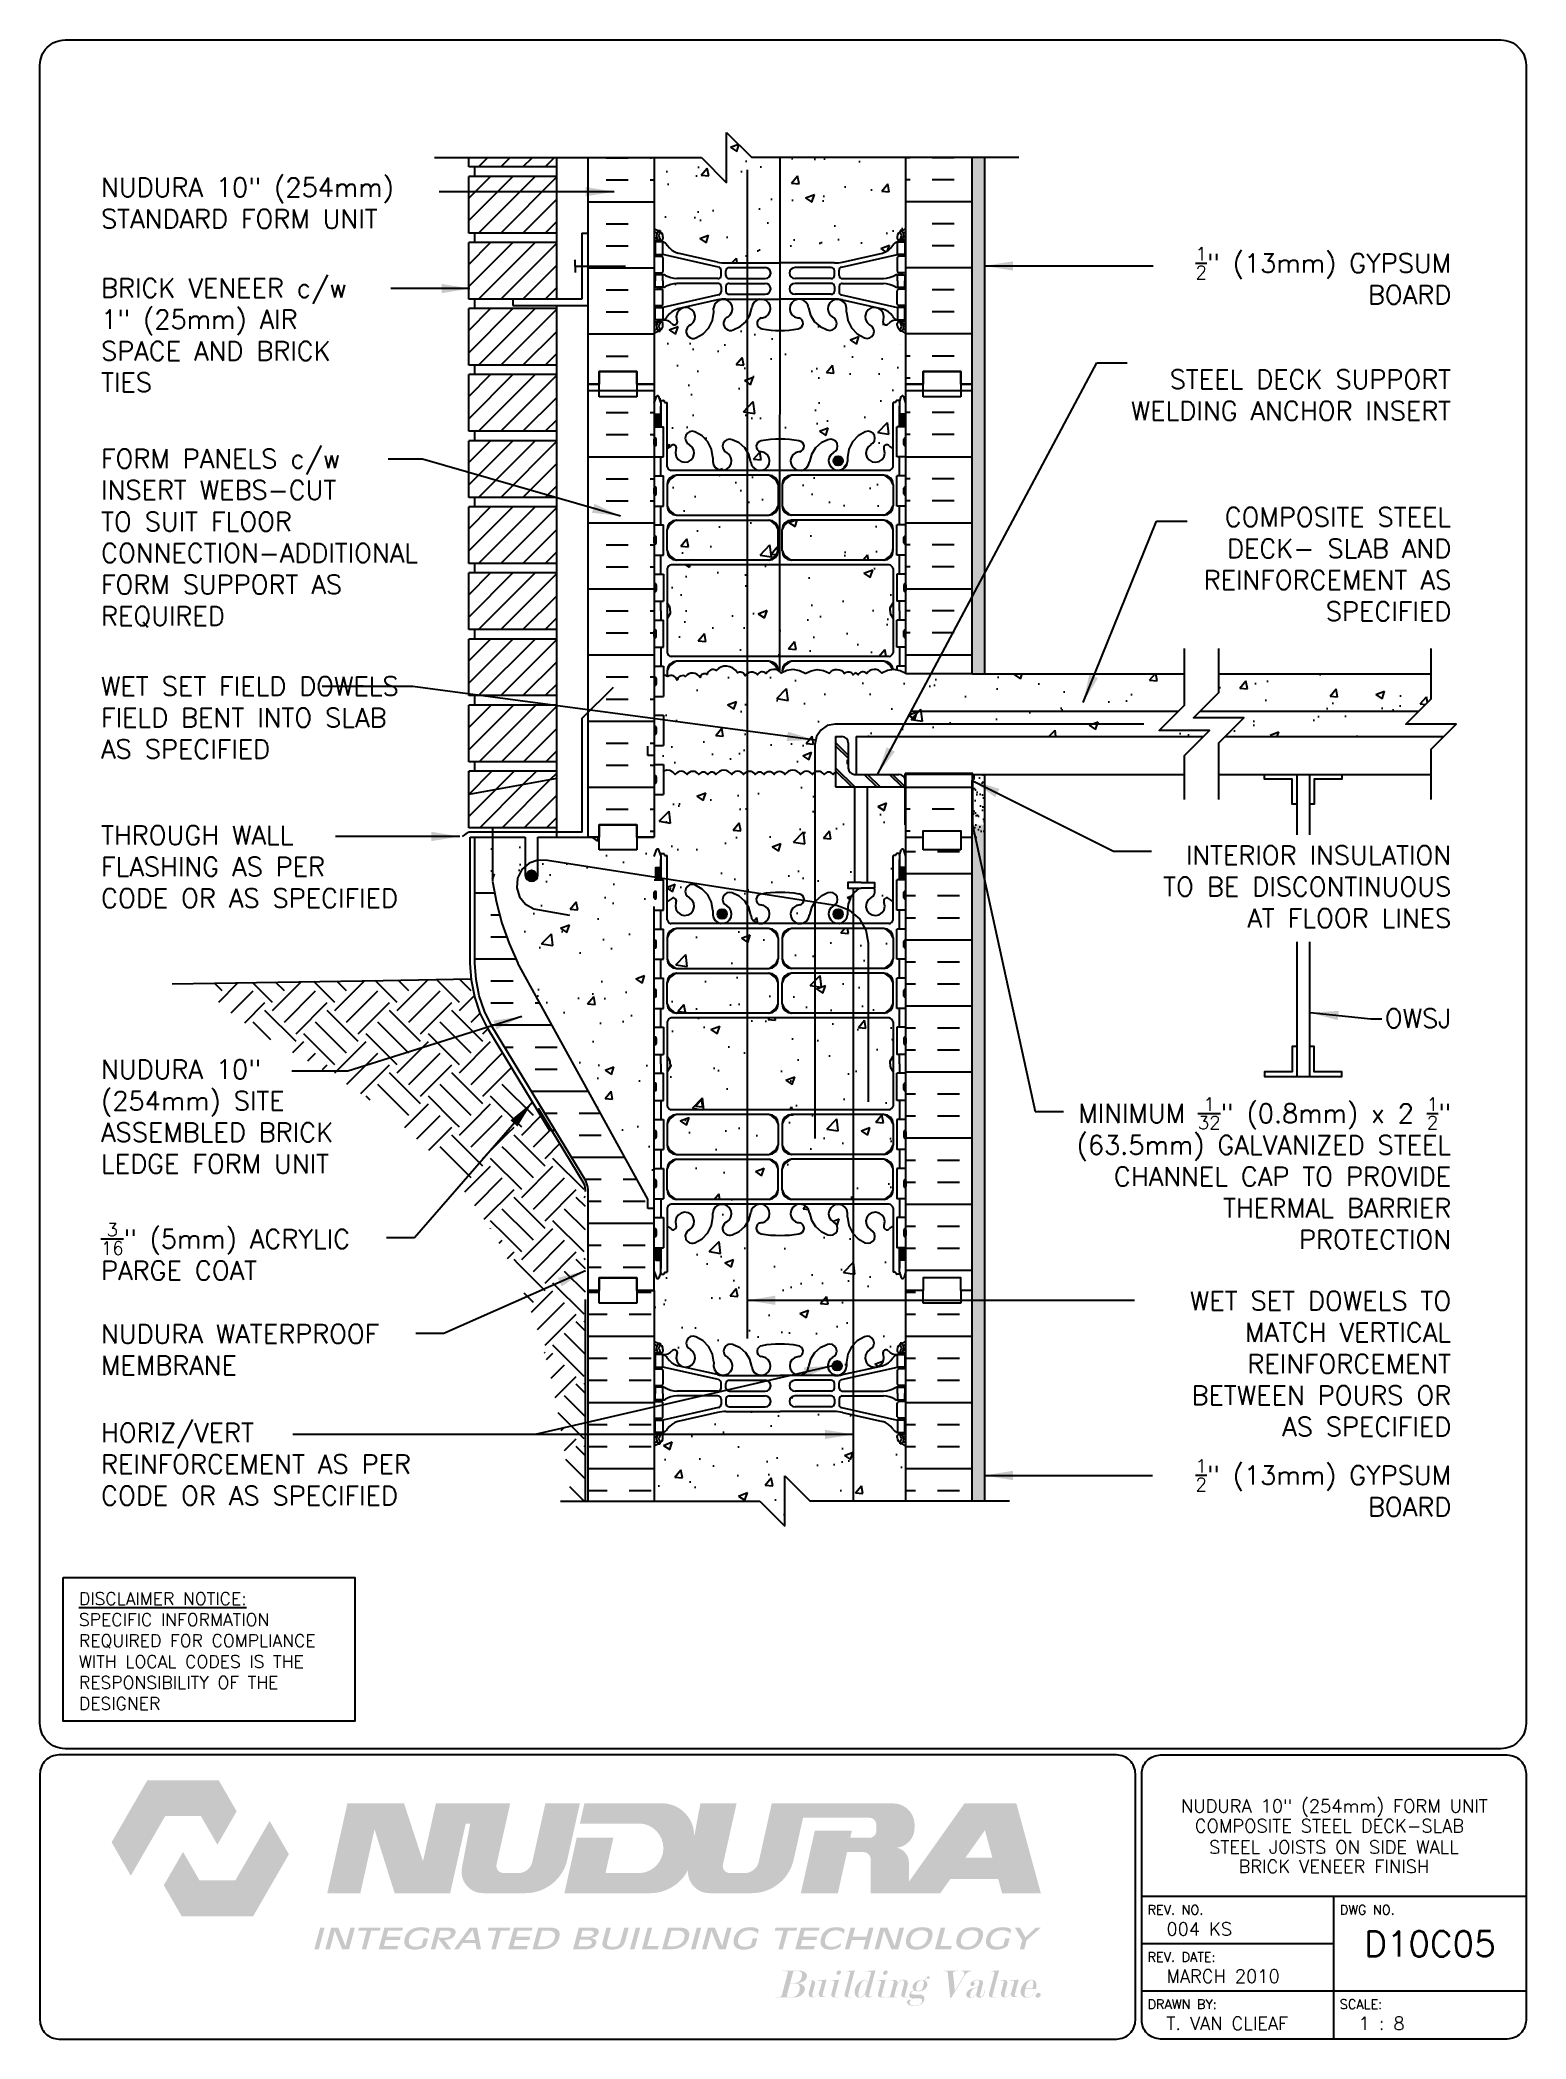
# Paper-space layout 'D10C05' of a CAD drawing. Header units: inches. Extents: x 0.42 to 7.8, y 0.49 to 10.41.
# The model-space entities are those that its viewports show. They can reach past a viewport. Long polylines and large blocks are cut down to what shows.
import ezdxf
from ezdxf.enums import TextEntityAlignment as Align

# ---------------------------------------------------------------- set-up
doc = ezdxf.new("R2010")
doc.units = ezdxf.units.IN
doc.header["$LTSCALE"] = 0.5
doc.header["$MEASUREMENT"] = 0
doc.linetypes.add('DASHED2', pattern=[0.375, 0.25, -0.125])
doc.linetypes.add('HIDDEN2', pattern=[0.1875, 0.125, -0.0625])
for name, color, linetype in [('HATCH', 12, 'Continuous'), ('Hidden2', 12, 'HIDDEN2'), ('line25', 2, 'Continuous'), ('LINE3', 3, 'Continuous'), ('LINE50', 5, 'Continuous'), ('LINE9', 9, 'Continuous'), ('LOGO', 7, 'Continuous'), ('TBK_LINE65', 3, 'Continuous'), ('TBK_TEXT', 4, 'Continuous'), ('TEXT', 4, 'Continuous'), ('Web_Edge', 9, 'Continuous')]:
    doc.layers.add(name, color=color, linetype=linetype)
doc.styles.add('DIM', font='romans.shx', dxfattribs={"width": 0.7})
doc.styles.add('ROMANS', font='romans.shx', dxfattribs={"height": 0.75})
doc.styles.get("Standard").update_dxf_attribs({"font": 'romans.shx', "height": 0.75})
doc.linetypes.add('STEEL', pattern='A,0.5,-0.2,["X",Standard,S=0.1,R=0,X=-0.1,Y=-0.05],-0.1', length=0.8)
doc.dimstyles.new('ext_12', dxfattribs={"dimscale": 12, "dimtxt": 0.09375, "dimasz": 0.09375, "dimexe": 0.09375, "dimexo": 0.0625, "dimgap": 0.0625, "dimtad": 1, "dimdec": 1, "dimzin": 3, "dimdsep": 46, "dimlunit": 4, "dimtxsty": 'DIM', "dimcen": 0.09, "dimdle": 0.09375, "dimclrt": 4, "dimadec": 0, "dimazin": 0, "dimtfac": 1, "dimtdec": 1, "dimtmove": 2, "dimatfit": 3, "dimfxl": 1, "dimfrac": 2, "dimtolj": 1, "dimtzin": 0, "dimarcsym": 0})
pattern_1 = [(37.5, (143.04218, 11.97042), (-0.01574834, 0.48170594), [0, -0.38, 0, -0.425, 0, -0.40625]), (7.5, (143.0422, 11.9704), (0.4424442, 0.7055365), [0, -0.205, 0, -0.3425, 0, -0.13125]), (327.5, (142.73468, 11.97042), (0.7785355, 0.0014148), [0, -0.125, 0, -0.45, 0, -0.5875]), (317.5, (142.7347, 11.9704), (0.7515317, 0.2194189), [0, -0.0625, 0, -0.295, 0, -0.3375])]
pattern_2 = [(45, (139.0422, 12.0953), (2e-16, 2.474874), [1.75, -1.75]), (45, (138.5781, 12.5594), (2e-16, 2.474874), [1.75, -1.75]), (45, (138.1141, 13.0234), (2e-16, 2.474874), [1.75, -1.75]), (135, (138.1141, 13.3328), (-2.474874, 2e-16), [1.75, -1.75]), (135, (138.5781, 13.7968), (-2.474874, 2e-16), [1.75, -1.75]), (135, (139.0422, 14.2609), (-2.474874, 2e-16), [1.75, -1.75])]
pattern_3 = [(45, (183.6426, -41.77356), (-0.4419417, 0.4419417), [])]
pattern_4 = [(180, (3190.9115, -245.9388), (0, 2.625), []), (180, (3190.9115, -245.0638), (0, 2.625), [0.875, -0.875]), (180, (3190.9115, -244.1888), (0, 2.625), [0.875, -0.875])]
pattern_5 = [(50, (0, 0), (3.5863, -0.31376), [0.375, -4.125]), (355, (0, 0), (-0.693757, 3.76096), [0.3, -3.3]), (100.4514, (0.299, -0.026), (2.892547, 3.447198), [0.3187, -3.50571]), (46.1842, (0, 1), (5.336205, -0.827595), [0.5625, -6.1875]), (96.6356, (0.4447, 0.931), (4.67331, 4.87059), [0.47805, -5.258565]), (351.1842, (0, 1), (4.67331, 4.87059), [0.45, -4.95]), (21, (0.5, 0.75), (2.984535, -2.013094), [0.375, -4.125]), (326, (0.5, 0.75), (1.216577, 3.62575), [0.3, -3.3]), (71.4514, (0.7487, 0.5822), (4.201113, 1.612652), [0.3187, -3.50571]), (37.5, (0, 0), (0.0607993, 1.6644693), [0, -3.26, 0, -3.35, 0, -3.3125]), (7.5, (0, 0), (1.315348, 1.972059), [0, -1.91, 0, -3.185, 0, -1.2625]), (327.5, (-1.115, 0), (2.669112, -0.1127744), [0, -1.25, 0, -3.9, 0, -5.175]), (317.5, (-1.615, 0), (2.91593, 0.500525), [0, -1.625, 0, -2.59, 0, -3.675])]

psp = doc.layouts.new('D10C05')

# ---------------------------------------------------------------- texts
at = {"layer": 'TBK_TEXT', "color": 7, "style": 'ROMANS'}
for s, p in [('REV. NO.', (5.9215, 1.107)), ('DWG NO.', (6.876, 1.107)), ('REV. DATE:', (5.9215, 0.8726)), ('DRAWN BY:', (5.9215, 0.6382)), ('SCALE:', (6.876, 0.6382))]:
    psp.add_text(s, height=0.04688, dxfattribs=at).set_placement(p)
at = {"layer": 'TEXT', "insert": (0.6134, 2.7065), "char_height": 0.0625, "width": 1.41371, "attachment_point": 1, "style": 'ROMANS'}
psp.add_mtext('{\\Fromans.shx|c1;\\LDISCLAIMER NOTICE:\\l\\PSPECIFIC INFORMATION REQUIRED FOR COMPLIANCE WITH LOCAL CODES IS THE RESPONSIBILITY OF THE DESIGNER}', dxfattribs=at)

msp = doc.modelspace()

# ---------------------------------------------------------------- texts
at = {"layer": 'TEXT', "char_height": 0.75, "style": 'ROMANS'}
for s, insert, width, attachment_point in [('NUDURA 10" (254mm) STANDARD FORM UNIT', (232.764, 177.259), 13.12656, 1), ('\\A1;{\\H0.7x;\\S1/2;}" (13mm) GYPSUM BOARD', (286.413, 173.374), 12.19083, 6), ('BRICK VENEER c/w 1" (25mm) AIR SPACE AND BRICK TIES', (232.764, 171.015), 11.31619, 4), ('\\A1;STEEL DECK SUPPORT WELDING ANCHOR INSERT ', (286.413, 168.635), 13.90931, 6), ('FORM PANELS c/w INSERT WEBS-CUT TO SUIT FLOOR CONNECTION-ADDITIONAL FORM SUPPORT AS REQUIRED', (232.764, 162.95), 11.31619, 4), ('\\A1;COMPOSITE STEEL DECK- SLAB AND REINFORCEMENT AS SPECIFIED', (286.413, 161.917), 13.90931, 6), ('WET SET FIELD DOWELS FIELD BENT INTO SLAB AS SPECIFIED', (232.764, 157.448), 12.85874, 1), ('THROUGH WALL FLASHING AS PER CODE OR AS SPECIFIED', (232.764, 151.529), 12.85874, 1), ('\\A1;INTERIOR INSULATION TO BE DISCONTINUOUS AT FLOOR LINES', (286.413, 149.108), 13.00001, 6), ('\\A1;OWSJ', (286.413, 143.882), 12.22718, 6), ('NUDURA 10" (254mm) SITE ASSEMBLED BRICK LEDGE FORM UNIT', (232.764, 142.226), 11.65458, 1), ('\\A1;MINIMUM {\\H0.7x;\\S1/32;}" (0.8mm) x 2 {\\H0.7x;\\S1/2;}" (63.5mm) GALVANIZED STEEL CHANNEL CAP TO PROVIDE THERMAL BARRIER PROTECTION  ', (286.413, 137.727), 16.71576, 6), ('\\A1;{\\H0.7x;\\S3/16;}" (5mm) ACRYLIC PARGE COAT', (232.764, 134.618), 14.44147, 4), ('\\A1;WET SET DOWELS TO MATCH VERTICAL REINFORCEMENT BETWEEN POURS OR AS SPECIFIED', (286.413, 130.157), 12.19083, 6), ('NUDURA WATERPROOF MEMBRANE', (232.764, 130.722), 14.44147, 4), ('HORIZ/VERT\\PREINFORCEMENT AS PER CODE OR AS SPECIFIED', (232.764, 126.171), 13.88642, 4), ('\\A1;{\\H0.7x;\\S1/2;}" (13mm) GYPSUM BOARD', (286.413, 125.232), 12.19083, 6)]:
    msp.add_mtext(s, dxfattribs=dict(at, insert=insert, width=width, attachment_point=attachment_point))

# ---------------------------------------------------------------- blocks, each defined once
blk = doc.blocks.new('TITLEBLOCK-Tag')
at = {"style": 'ROMANS'}
for tag, height, p in [('TITLE_LINE_1', 0.065, (0.927, -0.1328)), ('TITLE_LINE_2', 0.065, (0.9294, -0.2258)), ('CENTRE-LINE-3', 0.065, (0.927, -0.3246)), ('TITLE_LINE_4', 0.065, (0.927, -0.4299)), ('TITLE_LINE_5', 0.065, (0.927, -0.526)), ('DWG', 0.125, (1.4043, -0.9102))]:
    blk.add_attdef(tag, text='', height=height, dxfattribs=at).set_placement(p, align=Align.MIDDLE_CENTER)
for tag, p in [('LATEST_REVISION', (0.0954, -0.8366)), ('REVISION_DATE', (0.0954, -1.071)), ('DRAWN_BY', (0.0954, -1.3053)), ('SCALE', (1.0499, -1.3053))]:
    blk.add_attdef(tag, text='', height=0.065, dxfattribs=at).set_placement(p, align=Align.MIDDLE_LEFT)

# ---------------------------------------------------------------- hatches: boundary and pattern name
at = {"layer": 'HATCH'}
h = msp.add_hatch(dxfattribs=at)
h.set_pattern_fill('AR-CONC', color=256, scale=0.5)
h.set_pattern_definition([(50, (0, 0), (3.5863, -0.31376), [0.375, -4.125]), (355, (0, 0), (-0.693757, 3.76096), [0.3, -3.3]), (100.4514, (0.299, -0.026), (2.892544, 3.4472), [0.3187, -3.50571]), (46.1842, (0, 1), (5.336207, -0.827596), [0.5625, -6.1875]), (96.6356, (0.4447, 0.931), (4.67331, 4.87059), [0.47805, -5.25857]), (351.1842, (0, 1), (4.67331, 4.87059), [0.45, -4.95]), (21, (0.5, 0.75), (2.984535, -2.013094), [0.375, -4.125]), (326, (0.5, 0.75), (1.216577, 3.62575), [0.3, -3.3]), (71.4514, (0.7487, 0.5822), (4.201112, 1.612656), [0.3187, -3.50571]), (37.5, (0, 0), (0.0607993, 1.6644693), [0, -3.26, 0, -3.35, 0, -3.3125]), (7.5, (0, 0), (1.315348, 1.972059), [0, -1.91, 0, -3.185, 0, -1.2625]), (327.5, (-1.115, 0), (2.669112, -0.1127744), [0, -1.25, 0, -3.9, 0, -5.175]), (317.5, (-1.615, 0), (2.915931, 0.500525), [0, -1.625, 0, -2.59, 0, -3.675])])
h.paths.add_polyline_path([(264.75, 178.071), (258.625, 178.071), (257.625, 179.071), (257.625, 177.071), (256.625, 178.071), (254.75, 178.071), (254.75, 175.263, 0.088416), (254.896, 175.166), (254.986, 175.166), (254.986, 175.124, -0.249069), (255.096, 174.917), (255.096, 174.849, -0.414214), (255.033, 174.787), (254.986, 174.787), (254.986, 174.717), (255.091, 174.717, -0.155529), (255.267, 174.583, 0.180914), (255.684, 174.271), (257.265, 173.919, 0.054974), (257.592, 173.882), (259.75, 173.882), (261.908, 173.882, 0.054974), (262.235, 173.919), (263.816, 174.271, 0.180914), (264.233, 174.583, -0.155529), (264.409, 174.717), (264.514, 174.717), (264.514, 174.787), (264.466, 174.787, -0.414214), (264.404, 174.849), (264.404, 174.917, -0.249069), (264.514, 175.124), (264.514, 175.166), (264.604, 175.166, 0.08841), (264.75, 175.263)])
h.paths.add_polyline_path([(264.75, 169.071), (264.75, 171.071, 0.08841), (264.604, 171.168), (264.514, 171.168), (264.514, 171.21, -0.249069), (264.404, 171.417), (264.404, 171.484, -0.414214), (264.466, 171.547), (264.514, 171.547), (264.514, 171.617), (264.409, 171.617, 0.231736), (264.051, 171.466, -0.8344), (263.84, 171.591), (263.851, 171.613, 2.155404), (263.313, 171.418, -1), (263.099, 170.907, -0.311223), (262.39, 171.923), (262.391, 172.088, 1.661382), (261.83, 171.735, -1), (261.616, 171.224, -0.30095), (260.88, 172.097, 1.661382), (260.319, 171.744, 0.055617), (260.498, 171.698, -0.843243), (260.464, 171.266, -0.047544), (259.75, 171.201, -0.047544), (259.036, 171.266, -0.843243), (259.002, 171.698, 0.055617), (259.181, 171.744, 1.661382), (258.62, 172.097, -0.30095), (257.884, 171.224, -1), (257.67, 171.735, 1.661382), (257.109, 172.088), (257.11, 171.923, -0.311223), (256.401, 170.907, -1), (256.187, 171.418, 2.155404), (255.648, 171.613), (255.66, 171.591, -0.834375), (255.449, 171.466, 0.23174), (255.091, 171.617), (254.986, 171.617), (254.986, 171.547), (255.033, 171.547, -0.414214), (255.096, 171.484), (255.096, 171.417, -0.249069), (254.986, 171.21), (254.986, 171.168), (254.896, 171.168, 0.088416), (254.75, 171.071), (254.75, 169.071), (254.75, 168.311), (254.835, 168.572, -0.6), (254.935, 168.572), (254.984, 168.422), (255.11, 168.422, -0.414214), (255.16, 168.372), (255.16, 168.342), (255.26, 168.342), (255.26, 166.505, 0.108933), (255.413, 166.618, -0.8344), (255.624, 166.492), (255.612, 166.471, 2.155404), (256.151, 166.665, -1), (256.365, 167.177, -0.311223), (257.074, 166.161), (257.073, 165.996, 1.661382), (257.634, 166.348, -1), (257.848, 166.859, -0.30095), (258.584, 165.987, 1.661382), (259.145, 166.34, 0.055617), (258.966, 166.385, -0.843243), (259, 166.818, -0.049932), (259.75, 166.882, -0.049932), (260.5, 166.818, -0.843243), (260.534, 166.385, 0.055617), (260.355, 166.34, 1.661382), (260.916, 165.987, -0.30095), (261.652, 166.859, -1), (261.866, 166.348, 1.661382), (262.427, 165.996), (262.426, 166.161, -0.311223), (263.135, 167.177, -1), (263.349, 166.665, 2.155404), (263.887, 166.471), (263.876, 166.492, -0.834375), (264.087, 166.618, 0.10894), (264.24, 166.505), (264.24, 168.342), (264.34, 168.342), (264.34, 168.372, -0.414214), (264.39, 168.422), (264.516, 168.422), (264.565, 168.572, -0.6), (264.665, 168.572), (264.75, 168.311)])
h.paths.add_polyline_path([(264.24, 161.745, 0.268138), (264.079, 161.893), (255.421, 161.893, 0.268156), (255.26, 161.744), (255.26, 160.383), (255.38, 160.183), (255.38, 160.071), (255.38, 159.958), (255.26, 159.758), (255.26, 158.397, 0.268156), (255.421, 158.249), (264.079, 158.249, 0.268138), (264.24, 158.397), (264.24, 159.758), (264.12, 159.958), (264.12, 160.071), (264.12, 160.183), (264.24, 160.383)])
h.paths.add_polyline_path([(275.813, 156.318), (275.813, 157.568), (267.375, 157.568), (264.75, 157.568), (264.75, 157.571, 0.310845), (263.789, 157.593, 0.520567), (263.19, 157.571, 0.520567), (262.845, 157.522, 0.10231), (262.75, 157.598, 0.10231), (262.654, 157.522, 0.520567), (262.309, 157.571, 0.520567), (261.711, 157.593, 0.310845), (260.75, 157.571, 0.310845), (259.789, 157.593, 0.520567), (259.19, 157.571, 0.520567), (258.845, 157.522, 0.520567), (258.355, 157.479, 0.520567), (258.051, 157.601, 0.258655), (257.629, 157.869, 0.230831), (257.211, 157.696, 0.520567), (256.85, 157.54, 0.520567), (256.568, 157.419, 0.520567), (255.995, 157.459, 0.520567), (255.654, 157.312, 0.520567), (255.294, 157.455, 0.049546), (255.115, 157.516), (255.115, 156.666), (254.75, 156.666), (254.75, 155.916), (255.115, 155.916), (255.115, 154.716), (254.75, 154.716), (254.75, 153.966), (255.115, 153.966), (255.115, 153.698, -0.359672), (255.584, 153.568, -0.520567), (256.056, 153.568, -0.520567), (256.519, 153.568, -0.520567), (256.874, 153.568, -0.565271), (257.2, 153.568, -0.520567), (257.826, 153.568, -0.520567), (258.299, 153.568, -0.520567), (258.762, 153.568, -0.520567), (259.116, 153.568, -0.520567), (259.515, 153.568, -0.520567), (259.937, 153.568, -0.520567), (260.564, 153.568, -0.520567), (261.036, 153.568, -0.520567), (261.499, 153.568, -0.520567), (261.853, 153.568, -0.108934), (261.955, 153.661), (261.955, 155.068), (262.205, 155.068, -0.414214), (262.455, 154.818), (262.455, 153.818, 0.414214), (262.705, 153.568), (262.769, 153.568), (262.769, 155.068), (276.563, 155.068), (276.813, 155.318), (274.813, 155.318)])
h.paths.add_polyline_path([(285.615, 157.568), (277.178, 157.568), (277.178, 156.818), (276.433, 156.074), (285.121, 156.074), (285.615, 156.568)])
h.paths.add_polyline_path([(286.615, 155.568), (284.615, 155.568), (285.121, 156.074), (276.433, 156.074), (276.178, 155.818), (278.178, 155.818), (277.428, 155.068), (286.115, 155.068)])
h.paths.add_polyline_path([(259.674, 165.077, 0.225652), (259.299, 165.452), (255.635, 165.452, 0.225652), (255.26, 165.077), (255.26, 164.237, 0.225652), (255.635, 163.862), (259.299, 163.862, 0.225652), (259.674, 164.237)])
h.paths.add_polyline_path([(259.299, 163.671), (255.635, 163.671, 0.225652), (255.26, 163.296), (255.26, 162.455, 0.225652), (255.635, 162.08), (259.299, 162.08, 0.225652), (259.674, 162.455), (259.674, 163.296, 0.225652)])
h.paths.add_polyline_path([(264.24, 165.077, 0.225652), (263.865, 165.452), (260.201, 165.452, 0.225652), (259.826, 165.077), (259.826, 164.237, 0.225652), (260.201, 163.862), (263.865, 163.862, 0.225652), (264.24, 164.237)])
h.paths.add_polyline_path([(264.24, 163.296, 0.225652), (263.865, 163.671), (260.201, 163.671, 0.225652), (259.826, 163.296), (259.826, 162.455, 0.225652), (260.201, 162.08), (263.865, 162.08, 0.225652), (264.24, 162.455)])
h.paths.add_polyline_path([(262.719, 153.068), (261.955, 153.068), (261.955, 153.661, 0.108934), (261.853, 153.568, 0.520567), (261.499, 153.568, 0.520567), (261.036, 153.568, 0.520567), (260.564, 153.568, 0.520567), (259.937, 153.568, 0.520567), (259.515, 153.568, 0.520567), (259.116, 153.568, 0.520567), (258.762, 153.568, 0.520567), (258.299, 153.568, 0.520567), (257.826, 153.568, 0.520567), (257.2, 153.568, 0.096366), (257.129, 153.636, 0.403938), (256.874, 153.568, 0.520567), (256.519, 153.568, 0.520567), (256.056, 153.568, 0.520567), (255.584, 153.568, 0.359672), (255.115, 153.698), (255.115, 152.766), (254.75, 152.766), (254.75, 151.071), (254.75, 150.311), (254.829, 150.553, -0.725737), (254.935, 150.572), (254.984, 150.422), (255.11, 150.422, -0.414214), (255.16, 150.372), (255.16, 150.342), (255.26, 150.342), (255.26, 148.505, 0.108933), (255.413, 148.618, -0.8344), (255.624, 148.492), (255.612, 148.471, 2.155404), (256.151, 148.665, -1), (256.365, 149.177, -0.311223), (257.074, 148.161), (257.073, 147.996, 1.661382), (257.634, 148.348, -1), (257.848, 148.859, -0.307094), (258.586, 147.964, 1.604516), (259.145, 148.34, 0.055617), (258.966, 148.385, -0.843243), (259, 148.818, -0.049932), (259.75, 148.882, -0.049932), (260.5, 148.818, -0.843243), (260.534, 148.385, 0.055617), (260.355, 148.34, 1.604516), (260.913, 147.964, -0.307094), (261.652, 148.859, -1), (261.866, 148.348, 1.661382), (262.427, 147.996), (262.426, 148.141, -0.248384), (262.893, 149.05), (262.44, 149.05), (262.44, 149.276), (262.719, 149.276)])
h.paths.add_polyline_path([(264.75, 151.568), (264.719, 151.568), (264.719, 153.068), (263.219, 153.068), (263.219, 149.276), (263.497, 149.276), (263.497, 149.05), (263.487, 149.05, -0.439904), (263.349, 148.665, 2.155404), (263.887, 148.471), (263.876, 148.492, -0.834375), (264.087, 148.618, 0.10894), (264.24, 148.505), (264.24, 150.342), (264.34, 150.342), (264.34, 150.372, -0.414214), (264.39, 150.422), (264.516, 150.422), (264.559, 150.553, -0.725737), (264.665, 150.572), (264.75, 150.311), (264.75, 151.071)])
h.paths.add_polyline_path([(264.24, 143.745, 0.268138), (264.079, 143.893), (255.421, 143.893, 0.268156), (255.26, 143.744), (255.26, 142.383), (255.38, 142.183), (255.38, 142.071), (255.38, 141.958), (255.26, 141.758), (255.26, 140.397, 0.268156), (255.421, 140.249), (264.079, 140.249, 0.268138), (264.24, 140.397), (264.24, 141.758), (264.12, 141.958), (264.12, 142.071), (264.12, 142.183), (264.24, 142.383)])
h.paths.add_polyline_path([(259.674, 145.296, 0.225652), (259.299, 145.671), (255.635, 145.671, 0.225652), (255.26, 145.296), (255.26, 144.455, 0.225652), (255.635, 144.08), (259.299, 144.08, 0.225652), (259.674, 144.455)])
h.paths.add_polyline_path([(259.674, 146.237), (259.674, 147.077, 0.225652), (259.299, 147.452), (255.635, 147.452, 0.225652), (255.26, 147.077), (255.26, 146.237, 0.225652), (255.635, 145.862), (259.299, 145.862, 0.225652)])
h.paths.add_polyline_path([(264.24, 147.077, 0.225652), (263.865, 147.452), (260.201, 147.452, 0.225652), (259.826, 147.077), (259.826, 146.237, 0.225652), (260.201, 145.862), (263.865, 145.862, 0.225652), (264.24, 146.237)])
h.paths.add_polyline_path([(264.24, 145.296, 0.225652), (263.865, 145.671), (260.201, 145.671, 0.225652), (259.826, 145.296), (259.826, 144.455, 0.225652), (260.201, 144.08), (263.865, 144.08, 0.225652), (264.24, 144.455)])
h.paths.add_polyline_path([(259.674, 137.905, 0.225652), (259.299, 138.28), (255.635, 138.28, 0.225652), (255.26, 137.905), (255.26, 137.064, 0.225652), (255.635, 136.689), (259.299, 136.689, 0.225652), (259.674, 137.064)])
h.paths.add_polyline_path([(259.674, 139.686, 0.225652), (259.299, 140.061), (255.635, 140.061, 0.225652), (255.26, 139.686), (255.26, 138.845, 0.225652), (255.635, 138.47), (259.299, 138.47, 0.225652), (259.674, 138.845)])
h.paths.add_polyline_path([(264.24, 138.845), (264.24, 139.686, 0.225652), (263.865, 140.061), (260.201, 140.061, 0.225652), (259.826, 139.686), (259.826, 138.845, 0.225652), (260.201, 138.47), (263.865, 138.47, 0.225652)])
h.paths.add_polyline_path([(264.24, 137.905, 0.225652), (263.865, 138.28), (260.201, 138.28, 0.225652), (259.826, 137.905), (259.826, 137.064, 0.225652), (260.201, 136.689), (263.865, 136.689, 0.225652), (264.24, 137.064)])
h.paths.add_polyline_path([(264.24, 135.637, 0.108935), (264.087, 135.524, -0.8344), (263.876, 135.649), (263.887, 135.67, 2.155404), (263.349, 135.476, -1), (263.135, 134.965, -0.311223), (262.426, 135.981), (262.427, 136.146, 1.661382), (261.866, 135.793, -1), (261.652, 135.282, -0.307094), (260.913, 136.177, 1.604516), (260.355, 135.802, 0.055617), (260.534, 135.756, -0.843243), (260.5, 135.324, -0.049932), (259.75, 135.259, -0.049932), (259, 135.324, -0.843243), (258.966, 135.756, 0.055617), (259.145, 135.802, 1.604516), (258.586, 136.177, -0.307094), (257.848, 135.282, -1), (257.634, 135.793, 1.661382), (257.073, 136.146), (257.074, 136, -0.316114), (256.365, 134.965, -1), (256.151, 135.476, 2.155404), (255.612, 135.67), (255.624, 135.649, -0.834375), (255.413, 135.524, 0.108938), (255.26, 135.637), (255.26, 133.799), (255.16, 133.799), (255.16, 133.769, -0.414214), (255.11, 133.719), (254.984, 133.719), (254.941, 133.588, -0.725737), (254.835, 133.569), (254.75, 133.83), (254.75, 133.071), (254.75, 131.071, 0.088416), (254.896, 130.973), (254.986, 130.973), (254.986, 130.932, -0.249069), (255.096, 130.725), (255.096, 130.657, -0.414214), (255.033, 130.595), (254.986, 130.595), (254.986, 130.525), (255.091, 130.525, 0.231736), (255.449, 130.676, -0.8344), (255.66, 130.55), (255.648, 130.529, 2.155404), (256.187, 130.723, -1), (256.401, 131.234, -0.311223), (257.11, 130.218), (257.109, 130.053, 1.661382), (257.67, 130.406, -1), (257.884, 130.917, -0.307094), (258.622, 130.022, 1.604516), (259.181, 130.398, 0.055617), (259.002, 130.443, -0.843243), (259.036, 130.875, -0.047544), (259.75, 130.94, -0.047544), (260.464, 130.875, -0.843243), (260.498, 130.443, 0.055617), (260.319, 130.398, 1.604516), (260.877, 130.022, -0.307094), (261.616, 130.917, -1), (261.83, 130.406, 1.661382), (262.391, 130.053), (262.39, 130.199, -0.316114), (263.099, 131.234, -1), (263.313, 130.723, 2.155404), (263.851, 130.529), (263.84, 130.55, -0.834375), (264.051, 130.676, 0.23174), (264.409, 130.525), (264.514, 130.525), (264.514, 130.595), (264.466, 130.595, -0.414214), (264.404, 130.657), (264.404, 130.725, -0.249069), (264.514, 130.932), (264.514, 130.973), (264.604, 130.973, 0.08841), (264.75, 131.071), (264.75, 133.071), (264.75, 133.83), (264.671, 133.588, -0.725737), (264.565, 133.569), (264.516, 133.719), (264.39, 133.719, -0.414214), (264.34, 133.769), (264.34, 133.799), (264.24, 133.799)])
h.paths.add_polyline_path([(264.75, 126.878, 0.08841), (264.604, 126.976), (264.514, 126.976), (264.514, 127.017, -0.249069), (264.404, 127.225), (264.404, 127.292, -0.414214), (264.466, 127.355), (264.514, 127.355), (264.514, 127.425), (264.409, 127.425, -0.168672), (264.223, 127.574, 0.17445), (263.816, 127.87), (262.235, 128.223, 0.054974), (261.908, 128.259), (259.75, 128.259), (257.592, 128.259, 0.054974), (257.265, 128.223), (255.684, 127.87, 0.17445), (255.277, 127.574, -0.168672), (255.091, 127.425), (254.986, 127.425), (254.986, 127.355), (255.033, 127.355, -0.414214), (255.096, 127.292), (255.096, 127.225, -0.249069), (254.986, 127.017), (254.986, 126.976), (254.896, 126.976, 0.088416), (254.75, 126.878), (254.75, 124.706), (258.943, 124.706), (259.943, 123.706), (259.943, 125.706), (260.943, 124.706), (264.75, 124.706)])
h.paths.add_polyline_path([(254.75, 151.071), (254.062, 151.071), (254.062, 150.571), (252.562, 150.571), (252.562, 151.071), (252.125, 151.071), (250.125, 151.071), (250.125, 149.571, -1), (249.625, 149.571), (249.625, 151.071), (248.325, 151.071), (248.325, 149.321, 0.079579), (249.325, 146.071), (254.5, 136.696), (254.5, 136.321), (254.75, 136.321)])
h = msp.add_hatch(dxfattribs=at)
h.set_pattern_fill('ANSI31', color=256, scale=5, style=0)
h.set_pattern_definition([(45, (183.6426, -20.77356), (-0.4419417, 0.4419417), [])])
h.paths.add_polyline_path([(250.875, 178.071), (247.375, 178.071), (247.375, 177.696), (250.875, 177.696)])
h = msp.add_hatch(dxfattribs=at)
h.set_pattern_fill('AR-SAND', color=256, scale=0.25, style=0)
h.set_pattern_definition(pattern_1)
h.paths.add_polyline_path([(267.875, 178.071), (267.375, 178.071), (267.375, 169.071), (267.375, 157.568), (267.875, 157.568)])
h = msp.add_hatch(dxfattribs=at)
h.set_pattern_fill('ANSI31', color=256, scale=5, style=0)
h.set_pattern_definition([(45, (183.6426, -23.39856), (-0.4419417, 0.4419417), [])])
h.paths.add_polyline_path([(250.875, 177.321), (247.375, 177.321), (247.375, 175.071), (250.875, 175.071)])
h = msp.add_hatch(dxfattribs=at)
h.set_pattern_fill('ANSI31', color=256, scale=5, style=0)
h.set_pattern_definition([(45, (183.6426, -26.02356), (-0.4419417, 0.4419417), [])])
h.paths.add_polyline_path([(250.875, 174.696), (247.375, 174.696), (247.375, 172.446), (250.875, 172.446)])
h = msp.add_hatch(dxfattribs=at)
h.set_pattern_fill('AR-CONC', color=256, scale=0.5, style=0)
h.set_pattern_definition(pattern_5)
h.paths.add_polyline_path([(257.406, 172.948, 0.414214), (257.281, 173.073), (255.644, 173.073, 0.100756), (255.195, 172.945, -0.134256), (255.083, 172.917), (254.986, 172.917), (254.986, 172.847), (255.033, 172.847, -0.414214), (255.096, 172.784), (255.096, 172.249, -0.414214), (255.033, 172.187), (254.986, 172.187), (254.986, 172.117), (255.091, 172.117), (257.308, 172.614, 0.351061), (257.406, 172.735)])
h = msp.add_hatch(dxfattribs=at)
h.set_pattern_fill('ANSI31', color=256, scale=5, style=0)
h.set_pattern_definition([(45, (183.6426, -28.64856), (-0.4419417, 0.4419417), [])])
h.paths.add_polyline_path([(250.875, 172.071), (247.375, 172.071), (247.375, 169.821), (250.875, 169.821)])
h = msp.add_hatch(dxfattribs=at)
h.set_pattern_fill('ANSI31', color=256, scale=5, style=0)
h.set_pattern_definition([(45, (183.6426, -31.27356), (-0.4419417, 0.4419417), [])])
h.paths.add_polyline_path([(250.875, 169.446), (247.375, 169.446), (247.375, 167.196), (250.875, 167.196)])
h = msp.add_hatch(dxfattribs=at)
h.set_pattern_fill('INSUL', color=256, scale=7, style=0)
h.set_pattern_definition([(0, (-2671.4117, -245.9388), (0, 2.625), []), (0, (-2671.4117, -245.0638), (0, 2.625), [0.875, -0.875]), (0, (-2671.4117, -244.1888), (0, 2.625), [0.875, -0.875])])
h.paths.add_polyline_path([(252.125, 151.071), (252.562, 151.071), (252.562, 151.571), (254.062, 151.571), (254.062, 151.071), (254.75, 151.071), (254.75, 169.071), (254.062, 169.071), (254.062, 169.571), (252.562, 169.571), (252.562, 169.071), (252.125, 169.071)])
h = msp.add_hatch(dxfattribs=at)
h.set_pattern_fill('INSUL', color=256, scale=7, style=0)
h.set_pattern_definition(pattern_4)
h.paths.add_polyline_path([(264.75, 157.568), (267.375, 157.568), (267.375, 169.071), (266.937, 169.071), (266.937, 169.571), (265.437, 169.571), (265.437, 169.071), (264.75, 169.071)])
h = msp.add_hatch(dxfattribs=at)
h.set_pattern_fill('ANSI31', color=256, scale=5, style=0)
h.set_pattern_definition([(45, (183.6426, -33.89856), (-0.4419417, 0.4419417), [])])
h.paths.add_polyline_path([(250.875, 166.821), (247.375, 166.821), (247.375, 164.571), (250.875, 164.571)])
h = msp.add_hatch(dxfattribs=at)
h.set_pattern_fill('ANSI31', color=256, scale=5, style=0)
h.set_pattern_definition([(45, (183.6426, -36.52356), (-0.4419417, 0.4419417), [])])
h.paths.add_polyline_path([(250.875, 164.196), (247.375, 164.196), (247.375, 161.946), (250.875, 161.946)])
h = msp.add_hatch(dxfattribs=at)
h.set_pattern_fill('ANSI31', color=256, scale=5, style=0)
h.set_pattern_definition([(45, (183.6426, -39.14856), (-0.4419417, 0.4419417), [])])
h.paths.add_polyline_path([(250.875, 161.571), (247.375, 161.571), (247.375, 159.321), (250.875, 159.321)])
h = msp.add_hatch(dxfattribs=at)
h.set_pattern_fill('ANSI31', color=256, scale=5, style=0)
h.set_pattern_definition(pattern_3)
h.paths.add_polyline_path([(250.875, 158.946), (247.375, 158.946), (247.375, 156.696), (250.875, 156.696)])
h = msp.add_hatch(dxfattribs=at)
h.set_pattern_fill('ANSI31', color=256, scale=5, style=0)
h.set_pattern_definition(pattern_3)
h.paths.add_polyline_path([(250.875, 154.071), (250.875, 156.321), (247.375, 156.321), (247.375, 154.071)])
h = msp.add_hatch(dxfattribs=at)
h.set_pattern_fill('ANSI31', color=256, scale=5, style=0)
h.set_pattern_definition(pattern_3)
h.paths.add_polyline_path([(250.875, 153.411), (250.875, 153.696), (247.375, 153.696), (247.375, 152.764)])
h = msp.add_hatch(dxfattribs=at)
h.set_pattern_fill('ANSI31', color=256, scale=5, style=0)
h.set_pattern_definition(pattern_3)
h.paths.add_polyline_path([(250.875, 151.446), (250.875, 153.411), (247.375, 152.764), (247.375, 151.446)])
h = msp.add_hatch(dxfattribs=at)
h.set_pattern_fill('INSUL', color=256, scale=7, style=0)
h.set_pattern_definition(pattern_4)
h.paths.add_polyline_path([(267.375, 153.331), (264.75, 153.331), (264.75, 151.071), (265.437, 151.071), (265.437, 151.571), (266.937, 151.571), (266.937, 151.071), (267.375, 151.071)])
h = msp.add_hatch(dxfattribs=at)
h.set_pattern_fill('AR-SAND', color=256, scale=0.25, style=0)
h.set_pattern_definition([(37.5, (143.04218, 12.09534), (-0.0157483, 0.48170594), [0, -0.38, 0, -0.425, 0, -0.40625]), (7.5, (143.0422, 12.09534), (0.4424442, 0.7055365), [0, -0.205, 0, -0.3425, 0, -0.13125]), (327.5, (142.73468, 12.09534), (0.7785355, 0.0014148), [0, -0.125, 0, -0.45, 0, -0.5875]), (317.5, (142.7347, 12.09534), (0.7515317, 0.219419), [0, -0.0625, 0, -0.295, 0, -0.3375])])
h.paths.add_polyline_path([(267.375, 151.071), (267.875, 151.071), (267.875, 153.568), (267.375, 153.568), (267.375, 153.331)])
h = msp.add_hatch(dxfattribs=at)
h.set_pattern_fill('INSUL', color=256, scale=7, style=0)
h.set_pattern_definition([(0, (-2747.7409, -289.5116), (0, 2.625), []), (0, (-2747.7409, -288.6366), (0, 2.625), [0.875, -0.875]), (0, (-2747.7409, -287.7616), (0, 2.625), [0.875, -0.875])])
edge = h.paths.add_edge_path()
edge.add_line((252.125, 133.87), (254.75, 133.87))
edge.add_line((254.75, 133.87), (254.75, 136.321))
edge.add_line((254.75, 136.321), (254.5, 136.321))
edge.add_line((254.5, 136.321), (254.5, 136.696))
edge.add_line((254.5, 136.696), (249.325, 146.071))
edge.add_arc((258.97, 150.817), 10.75, 188.00281, 206.20265, ccw=False)
edge.add_line((248.325, 149.321), (248.325, 151.071))
edge.add_line((248.325, 151.071), (247.625, 151.071))
edge.add_line((247.625, 151.071), (247.625, 146.071))
edge.add_arc((252.625, 146.071), 5, 180, 210)
edge.add_line((248.295, 143.571), (252.033, 137.421))
edge.add_arc((250.954, 136.965), 1.171, -0.94221, 22.89361, ccw=False)
edge.add_line((252.125, 136.946), (252.125, 133.87))
h = msp.add_hatch(dxfattribs=at)
h.set_pattern_fill('INSUL', color=256, scale=7, style=0)
h.paths.add_polyline_path([(267.375, 151.071), (266.937, 151.071), (266.937, 150.571), (265.437, 150.571), (265.437, 151.071), (264.75, 151.071), (264.75, 133.071), (265.437, 133.071), (265.437, 133.571), (266.937, 133.571), (266.937, 133.071), (267.375, 133.071)])
h = msp.add_hatch(dxfattribs=at)
h.set_pattern_fill('AR-SAND', color=256, scale=0.25, style=0)
h.set_pattern_definition(pattern_1)
h.paths.add_polyline_path([(267.375, 151.571), (267.375, 124.706), (267.875, 124.706), (267.875, 151.571)])
h = msp.add_hatch(dxfattribs=at)
h.set_pattern_fill('EARTH', color=256, scale=7, angle=45, style=0)
h.set_pattern_definition(pattern_2)
edge = h.paths.add_edge_path()
edge.add_arc((252.625, 146.071), 5.188, 186.95488, 210.02356)
edge.add_line((248.133, 143.475), (250.584, 139.443))
edge.add_line((250.584, 139.443), (250.672, 139.443))
edge.add_line((250.672, 139.443), (251.932, 137.369))
edge.add_arc((250.954, 136.965), 1.058, -0.99129, 22.45536, ccw=False)
edge.add_line((252.012, 136.947), (252.012, 124.706))
edge.add_line((252.012, 124.706), (251.466, 124.706))
edge.add_line((251.466, 124.706), (251.461, 124.744))
edge.add_line((251.461, 124.744), (251.456, 124.782))
edge.add_line((251.456, 124.782), (251.45, 124.82))
edge.add_line((251.45, 124.82), (251.445, 124.858))
edge.add_line((251.445, 124.858), (251.44, 124.896))
edge.add_line((251.44, 124.896), (251.435, 124.934))
edge.add_line((251.435, 124.934), (251.43, 124.972))
edge.add_line((251.43, 124.972), (251.424, 125.01))
edge.add_line((251.424, 125.01), (251.419, 125.048))
edge.add_line((251.419, 125.048), (251.414, 125.086))
edge.add_line((251.414, 125.086), (251.409, 125.124))
edge.add_line((251.409, 125.124), (251.403, 125.162))
edge.add_line((251.403, 125.162), (251.398, 125.2))
edge.add_line((251.398, 125.2), (251.393, 125.238))
edge.add_line((251.393, 125.238), (251.388, 125.276))
edge.add_line((251.388, 125.276), (251.382, 125.314))
edge.add_line((251.382, 125.314), (251.377, 125.352))
edge.add_line((251.377, 125.352), (251.372, 125.39))
edge.add_line((251.372, 125.39), (251.367, 125.428))
edge.add_line((251.367, 125.428), (251.361, 125.466))
edge.add_line((251.361, 125.466), (251.356, 125.504))
edge.add_line((251.356, 125.504), (251.351, 125.542))
edge.add_line((251.351, 125.542), (251.346, 125.58))
edge.add_line((251.346, 125.58), (251.34, 125.618))
edge.add_line((251.34, 125.618), (251.335, 125.656))
edge.add_line((251.335, 125.656), (251.33, 125.694))
edge.add_line((251.33, 125.694), (251.324, 125.732))
edge.add_line((251.324, 125.732), (251.319, 125.77))
edge.add_line((251.319, 125.77), (251.314, 125.808))
edge.add_line((251.314, 125.808), (251.308, 125.846))
edge.add_line((251.308, 125.846), (251.303, 125.884))
edge.add_line((251.303, 125.884), (251.297, 125.922))
edge.add_line((251.297, 125.922), (251.292, 125.96))
edge.add_line((251.292, 125.96), (251.287, 125.998))
edge.add_line((251.287, 125.998), (251.281, 126.036))
edge.add_line((251.281, 126.036), (251.276, 126.074))
edge.add_line((251.276, 126.074), (251.27, 126.112))
edge.add_line((251.27, 126.112), (251.265, 126.15))
edge.add_line((251.265, 126.15), (251.259, 126.188))
edge.add_line((251.259, 126.188), (251.254, 126.226))
edge.add_line((251.254, 126.226), (251.248, 126.264))
edge.add_line((251.248, 126.264), (251.243, 126.302))
edge.add_line((251.243, 126.302), (251.237, 126.34))
edge.add_line((251.237, 126.34), (251.231, 126.378))
edge.add_line((251.231, 126.378), (251.226, 126.416))
edge.add_line((251.226, 126.416), (251.22, 126.454))
edge.add_line((251.22, 126.454), (251.215, 126.492))
edge.add_line((251.215, 126.492), (251.209, 126.53))
edge.add_line((251.209, 126.53), (251.203, 126.568))
edge.add_line((251.203, 126.568), (251.198, 126.605))
edge.add_line((251.198, 126.605), (251.192, 126.643))
edge.add_line((251.192, 126.643), (251.186, 126.681))
edge.add_line((251.186, 126.681), (251.18, 126.719))
edge.add_line((251.18, 126.719), (251.175, 126.757))
edge.add_line((251.175, 126.757), (251.169, 126.795))
edge.add_line((251.169, 126.795), (251.163, 126.833))
edge.add_line((251.163, 126.833), (251.157, 126.871))
edge.add_line((251.157, 126.871), (251.151, 126.908))
edge.add_line((251.151, 126.908), (251.145, 126.946))
edge.add_line((251.145, 126.946), (251.14, 126.984))
edge.add_line((251.14, 126.984), (251.134, 127.022))
edge.add_line((251.134, 127.022), (251.128, 127.06))
edge.add_line((251.128, 127.06), (251.122, 127.098))
edge.add_line((251.122, 127.098), (251.116, 127.136))
edge.add_line((251.116, 127.136), (251.11, 127.173))
edge.add_line((251.11, 127.173), (251.104, 127.211))
edge.add_line((251.104, 127.211), (251.097, 127.249))
edge.add_line((251.097, 127.249), (251.091, 127.287))
edge.add_line((251.091, 127.287), (251.085, 127.324))
edge.add_line((251.085, 127.324), (251.079, 127.362))
edge.add_line((251.079, 127.362), (251.073, 127.4))
edge.add_line((251.073, 127.4), (251.067, 127.438))
edge.add_line((251.067, 127.438), (251.06, 127.476))
edge.add_line((251.06, 127.476), (251.054, 127.513))
edge.add_line((251.054, 127.513), (251.048, 127.551))
edge.add_line((251.048, 127.551), (251.041, 127.589))
edge.add_line((251.041, 127.589), (251.035, 127.626))
edge.add_line((251.035, 127.626), (251.029, 127.664))
edge.add_line((251.029, 127.664), (251.022, 127.702))
edge.add_line((251.022, 127.702), (251.016, 127.74))
edge.add_line((251.016, 127.74), (251.009, 127.777))
edge.add_line((251.009, 127.777), (251.003, 127.815))
edge.add_line((251.003, 127.815), (250.996, 127.853))
edge.add_line((250.996, 127.853), (250.99, 127.89))
edge.add_line((250.99, 127.89), (250.983, 127.928))
edge.add_line((250.983, 127.928), (250.976, 127.966))
edge.add_line((250.976, 127.966), (250.97, 128.003))
edge.add_line((250.97, 128.003), (250.963, 128.041))
edge.add_line((250.963, 128.041), (250.956, 128.078))
edge.add_line((250.956, 128.078), (250.949, 128.116))
edge.add_line((250.949, 128.116), (250.942, 128.154))
edge.add_line((250.942, 128.154), (250.936, 128.191))
edge.add_line((250.936, 128.191), (250.929, 128.229))
edge.add_line((250.929, 128.229), (250.922, 128.266))
edge.add_line((250.922, 128.266), (250.915, 128.304))
edge.add_line((250.915, 128.304), (250.908, 128.341))
edge.add_line((250.908, 128.341), (250.901, 128.379))
edge.add_line((250.901, 128.379), (250.893, 128.416))
edge.add_line((250.893, 128.416), (250.886, 128.454))
edge.add_line((250.886, 128.454), (250.879, 128.491))
edge.add_line((250.879, 128.491), (250.872, 128.529))
edge.add_line((250.872, 128.529), (250.865, 128.566))
edge.add_line((250.865, 128.566), (250.857, 128.604))
edge.add_line((250.857, 128.604), (250.85, 128.641))
edge.add_line((250.85, 128.641), (250.843, 128.679))
edge.add_line((250.843, 128.679), (250.835, 128.716))
edge.add_line((250.835, 128.716), (250.828, 128.754))
edge.add_line((250.828, 128.754), (250.82, 128.791))
edge.add_line((250.82, 128.791), (250.813, 128.828))
edge.add_line((250.813, 128.828), (250.805, 128.866))
edge.add_line((250.805, 128.866), (250.797, 128.903))
edge.add_line((250.797, 128.903), (250.79, 128.94))
edge.add_line((250.79, 128.94), (250.782, 128.978))
edge.add_line((250.782, 128.978), (250.774, 129.015))
edge.add_line((250.774, 129.015), (250.766, 129.052))
edge.add_line((250.766, 129.052), (250.759, 129.09))
edge.add_line((250.759, 129.09), (250.751, 129.127))
edge.add_line((250.751, 129.127), (250.743, 129.164))
edge.add_line((250.743, 129.164), (250.735, 129.202))
edge.add_line((250.735, 129.202), (250.727, 129.239))
edge.add_line((250.727, 129.239), (250.718, 129.276))
edge.add_line((250.718, 129.276), (250.71, 129.313))
edge.add_line((250.71, 129.313), (250.702, 129.351))
edge.add_line((250.702, 129.351), (250.694, 129.388))
edge.add_line((250.694, 129.388), (250.686, 129.425))
edge.add_line((250.686, 129.425), (250.677, 129.462))
edge.add_line((250.677, 129.462), (250.669, 129.499))
edge.add_line((250.669, 129.499), (250.66, 129.536))
edge.add_line((250.66, 129.536), (250.652, 129.574))
edge.add_line((250.652, 129.574), (250.643, 129.611))
edge.add_line((250.643, 129.611), (250.635, 129.648))
edge.add_line((250.635, 129.648), (250.626, 129.685))
edge.add_line((250.626, 129.685), (250.617, 129.722))
edge.add_line((250.617, 129.722), (250.608, 129.759))
edge.add_line((250.608, 129.759), (250.6, 129.796))
edge.add_line((250.6, 129.796), (250.591, 129.833))
edge.add_line((250.591, 129.833), (250.582, 129.87))
edge.add_line((250.582, 129.87), (250.573, 129.907))
edge.add_line((250.573, 129.907), (250.564, 129.944))
edge.add_line((250.564, 129.944), (250.555, 129.981))
edge.add_line((250.555, 129.981), (250.546, 130.018))
edge.add_line((250.546, 130.018), (250.536, 130.055))
edge.add_line((250.536, 130.055), (250.527, 130.092))
edge.add_line((250.527, 130.092), (250.518, 130.129))
edge.add_line((250.518, 130.129), (250.508, 130.166))
edge.add_line((250.508, 130.166), (250.499, 130.203))
edge.add_line((250.499, 130.203), (250.489, 130.239))
edge.add_line((250.489, 130.239), (250.48, 130.276))
edge.add_line((250.48, 130.276), (250.47, 130.313))
edge.add_line((250.47, 130.313), (250.461, 130.35))
edge.add_line((250.461, 130.35), (250.451, 130.387))
edge.add_line((250.451, 130.387), (250.441, 130.423))
edge.add_line((250.441, 130.423), (250.431, 130.46))
edge.add_line((250.431, 130.46), (250.421, 130.497))
edge.add_line((250.421, 130.497), (250.411, 130.534))
edge.add_line((250.411, 130.534), (250.401, 130.57))
edge.add_line((250.401, 130.57), (250.391, 130.607))
edge.add_line((250.391, 130.607), (250.381, 130.644))
edge.add_line((250.381, 130.644), (250.371, 130.68))
edge.add_line((250.371, 130.68), (250.36, 130.717))
edge.add_line((250.36, 130.717), (250.35, 130.754))
edge.add_line((250.35, 130.754), (250.34, 130.79))
edge.add_line((250.34, 130.79), (250.329, 130.827))
edge.add_line((250.329, 130.827), (250.319, 130.863))
edge.add_line((250.319, 130.863), (250.308, 130.9))
edge.add_line((250.308, 130.9), (250.297, 130.936))
edge.add_line((250.297, 130.936), (250.287, 130.973))
edge.add_line((250.287, 130.973), (250.276, 131.009))
edge.add_line((250.276, 131.009), (250.265, 131.046))
edge.add_line((250.265, 131.046), (250.254, 131.082))
edge.add_line((250.254, 131.082), (250.243, 131.119))
edge.add_line((250.243, 131.119), (250.232, 131.155))
edge.add_line((250.232, 131.155), (250.221, 131.192))
edge.add_line((250.221, 131.192), (250.209, 131.228))
edge.add_line((250.209, 131.228), (250.198, 131.264))
edge.add_line((250.198, 131.264), (250.187, 131.301))
edge.add_line((250.187, 131.301), (250.175, 131.337))
edge.add_line((250.175, 131.337), (250.164, 131.373))
edge.add_line((250.164, 131.373), (250.152, 131.41))
edge.add_line((250.152, 131.41), (250.141, 131.446))
edge.add_line((250.141, 131.446), (250.129, 131.482))
edge.add_line((250.129, 131.482), (250.117, 131.518))
edge.add_line((250.117, 131.518), (250.105, 131.555))
edge.add_line((250.105, 131.555), (250.093, 131.591))
edge.add_line((250.093, 131.591), (250.081, 131.627))
edge.add_line((250.081, 131.627), (250.069, 131.663))
edge.add_line((250.069, 131.663), (250.057, 131.699))
edge.add_line((250.057, 131.699), (250.045, 131.735))
edge.add_line((250.045, 131.735), (250.032, 131.771))
edge.add_line((250.032, 131.771), (250.02, 131.807))
edge.add_line((250.02, 131.807), (250.007, 131.843))
edge.add_line((250.007, 131.843), (249.995, 131.879))
edge.add_line((249.995, 131.879), (249.982, 131.915))
edge.add_line((249.982, 131.915), (249.97, 131.951))
edge.add_line((249.97, 131.951), (249.957, 131.987))
edge.add_line((249.957, 131.987), (249.944, 132.023))
edge.add_line((249.944, 132.023), (249.931, 132.059))
edge.add_line((249.931, 132.059), (249.918, 132.095))
edge.add_line((249.918, 132.095), (249.905, 132.131))
edge.add_line((249.905, 132.131), (249.892, 132.167))
edge.add_line((249.892, 132.167), (249.879, 132.203))
edge.add_line((249.879, 132.203), (249.865, 132.238))
edge.add_line((249.865, 132.238), (249.852, 132.274))
edge.add_line((249.852, 132.274), (249.838, 132.31))
edge.add_line((249.838, 132.31), (249.825, 132.346))
edge.add_line((249.825, 132.346), (249.811, 132.381))
edge.add_line((249.811, 132.381), (249.797, 132.417))
edge.add_line((249.797, 132.417), (249.783, 132.453))
edge.add_line((249.783, 132.453), (249.77, 132.488))
edge.add_line((249.77, 132.488), (249.756, 132.524))
edge.add_line((249.756, 132.524), (249.742, 132.56))
edge.add_line((249.742, 132.56), (249.727, 132.595))
edge.add_line((249.727, 132.595), (249.713, 132.631))
edge.add_line((249.713, 132.631), (249.699, 132.666))
edge.add_line((249.699, 132.666), (249.685, 132.702))
edge.add_line((249.685, 132.702), (249.67, 132.737))
edge.add_line((249.67, 132.737), (249.656, 132.773))
edge.add_line((249.656, 132.773), (249.641, 132.808))
edge.add_line((249.641, 132.808), (249.626, 132.843))
edge.add_line((249.626, 132.843), (249.611, 132.879))
edge.add_line((249.611, 132.879), (249.597, 132.914))
edge.add_line((249.597, 132.914), (249.582, 132.95))
edge.add_line((249.582, 132.95), (249.567, 132.985))
edge.add_line((249.567, 132.985), (249.552, 133.02))
edge.add_line((249.552, 133.02), (249.536, 133.055))
edge.add_line((249.536, 133.055), (249.521, 133.091))
edge.add_line((249.521, 133.091), (249.506, 133.126))
edge.add_line((249.506, 133.126), (249.49, 133.161))
edge.add_line((249.49, 133.161), (249.475, 133.196))
edge.add_line((249.475, 133.196), (249.459, 133.231))
edge.add_line((249.459, 133.231), (249.444, 133.266))
edge.add_line((249.444, 133.266), (249.428, 133.301))
edge.add_line((249.428, 133.301), (249.412, 133.336))
edge.add_line((249.412, 133.336), (249.396, 133.371))
edge.add_line((249.396, 133.371), (249.38, 133.406))
edge.add_line((249.38, 133.406), (249.364, 133.441))
edge.add_line((249.364, 133.441), (249.348, 133.476))
edge.add_line((249.348, 133.476), (249.332, 133.511))
edge.add_line((249.332, 133.511), (249.316, 133.546))
edge.add_line((249.316, 133.546), (249.299, 133.581))
edge.add_line((249.299, 133.581), (249.283, 133.615))
edge.add_line((249.283, 133.615), (249.267, 133.65))
edge.add_line((249.267, 133.65), (249.25, 133.685))
edge.add_line((249.25, 133.685), (249.233, 133.72))
edge.add_line((249.233, 133.72), (249.217, 133.754))
edge.add_line((249.217, 133.754), (249.2, 133.789))
edge.add_line((249.2, 133.789), (249.183, 133.823))
edge.add_line((249.183, 133.823), (249.166, 133.858))
edge.add_line((249.166, 133.858), (249.149, 133.893))
edge.add_line((249.149, 133.893), (249.132, 133.927))
edge.add_line((249.132, 133.927), (249.115, 133.962))
edge.add_line((249.115, 133.962), (249.098, 133.996))
edge.add_line((249.098, 133.996), (249.08, 134.03))
edge.add_line((249.08, 134.03), (249.063, 134.065))
edge.add_line((249.063, 134.065), (249.045, 134.099))
edge.add_line((249.045, 134.099), (249.028, 134.133))
edge.add_line((249.028, 134.133), (250.058, 134.133))
edge.add_line((250.058, 134.133), (250.058, 135.25))
edge.add_line((250.058, 135.25), (248.406, 135.25))
edge.add_line((248.406, 135.25), (248.397, 135.264))
edge.add_line((248.397, 135.264), (248.389, 135.278))
edge.add_line((248.389, 135.278), (248.38, 135.292))
edge.add_line((248.38, 135.292), (248.372, 135.306))
edge.add_line((248.372, 135.306), (248.363, 135.32))
edge.add_line((248.363, 135.32), (248.355, 135.334))
edge.add_line((248.355, 135.334), (248.346, 135.348))
edge.add_line((248.346, 135.348), (248.338, 135.362))
edge.add_line((248.338, 135.362), (248.329, 135.376))
edge.add_line((248.329, 135.376), (248.32, 135.39))
edge.add_line((248.32, 135.39), (248.312, 135.404))
edge.add_line((248.312, 135.404), (248.303, 135.418))
edge.add_line((248.303, 135.418), (248.295, 135.432))
edge.add_line((248.295, 135.432), (248.286, 135.446))
edge.add_line((248.286, 135.446), (248.277, 135.46))
edge.add_line((248.277, 135.46), (248.269, 135.474))
edge.add_line((248.269, 135.474), (248.26, 135.488))
edge.add_line((248.26, 135.488), (248.251, 135.502))
edge.add_line((248.251, 135.502), (248.242, 135.516))
edge.add_line((248.242, 135.516), (248.234, 135.529))
edge.add_line((248.234, 135.529), (248.225, 135.543))
edge.add_line((248.225, 135.543), (248.216, 135.557))
edge.add_line((248.216, 135.557), (248.207, 135.571))
edge.add_line((248.207, 135.571), (248.199, 135.585))
edge.add_line((248.199, 135.585), (248.19, 135.599))
edge.add_line((248.19, 135.599), (248.181, 135.613))
edge.add_line((248.181, 135.613), (248.172, 135.627))
edge.add_line((248.172, 135.627), (248.164, 135.64))
edge.add_line((248.164, 135.64), (248.155, 135.654))
edge.add_line((248.155, 135.654), (248.146, 135.668))
edge.add_line((248.146, 135.668), (248.137, 135.682))
edge.add_line((248.137, 135.682), (248.128, 135.696))
edge.add_line((248.128, 135.696), (248.119, 135.71))
edge.add_line((248.119, 135.71), (248.11, 135.723))
edge.add_line((248.11, 135.723), (248.101, 135.737))
edge.add_line((248.101, 135.737), (248.092, 135.751))
edge.add_line((248.092, 135.751), (248.084, 135.765))
edge.add_line((248.084, 135.765), (248.075, 135.779))
edge.add_line((248.075, 135.779), (248.066, 135.792))
edge.add_line((248.066, 135.792), (248.057, 135.806))
edge.add_line((248.057, 135.806), (248.048, 135.82))
edge.add_line((248.048, 135.82), (248.039, 135.834))
edge.add_line((248.039, 135.834), (248.03, 135.847))
edge.add_line((248.03, 135.847), (248.021, 135.861))
edge.add_line((248.021, 135.861), (248.012, 135.875))
edge.add_line((248.012, 135.875), (248.003, 135.888))
edge.add_line((248.003, 135.888), (247.994, 135.902))
edge.add_line((247.994, 135.902), (247.984, 135.916))
edge.add_line((247.984, 135.916), (247.975, 135.93))
edge.add_line((247.975, 135.93), (247.966, 135.943))
edge.add_line((247.966, 135.943), (247.957, 135.957))
edge.add_line((247.957, 135.957), (247.948, 135.971))
edge.add_line((247.948, 135.971), (247.939, 135.984))
edge.add_line((247.939, 135.984), (247.93, 135.998))
edge.add_line((247.93, 135.998), (247.921, 136.012))
edge.add_line((247.921, 136.012), (247.912, 136.025))
edge.add_line((247.912, 136.025), (247.902, 136.039))
edge.add_line((247.902, 136.039), (247.893, 136.052))
edge.add_line((247.893, 136.052), (247.884, 136.066))
edge.add_line((247.884, 136.066), (247.875, 136.08))
edge.add_line((247.875, 136.08), (247.866, 136.093))
edge.add_line((247.866, 136.093), (247.856, 136.107))
edge.add_line((247.856, 136.107), (247.847, 136.12))
edge.add_line((247.847, 136.12), (247.838, 136.134))
edge.add_line((247.838, 136.134), (247.829, 136.148))
edge.add_line((247.829, 136.148), (247.819, 136.161))
edge.add_line((247.819, 136.161), (247.81, 136.175))
edge.add_line((247.81, 136.175), (247.801, 136.188))
edge.add_line((247.801, 136.188), (247.791, 136.202))
edge.add_line((247.791, 136.202), (247.782, 136.215))
edge.add_line((247.782, 136.215), (247.773, 136.229))
edge.add_line((247.773, 136.229), (247.763, 136.242))
edge.add_line((247.763, 136.242), (247.754, 136.256))
edge.add_line((247.754, 136.256), (247.745, 136.269))
edge.add_line((247.745, 136.269), (247.735, 136.283))
edge.add_line((247.735, 136.283), (247.726, 136.296))
edge.add_line((247.726, 136.296), (247.716, 136.31))
edge.add_line((247.716, 136.31), (247.707, 136.323))
edge.add_line((247.707, 136.323), (247.697, 136.337))
edge.add_line((247.697, 136.337), (247.688, 136.35))
edge.add_line((247.688, 136.35), (247.679, 136.363))
edge.add_line((247.679, 136.363), (247.669, 136.377))
edge.add_line((247.669, 136.377), (247.66, 136.39))
edge.add_line((247.66, 136.39), (247.65, 136.404))
edge.add_line((247.65, 136.404), (247.641, 136.417))
edge.add_line((247.641, 136.417), (247.631, 136.43))
edge.add_line((247.631, 136.43), (247.622, 136.444))
edge.add_line((247.622, 136.444), (247.612, 136.457))
edge.add_line((247.612, 136.457), (247.602, 136.471))
edge.add_line((247.602, 136.471), (247.593, 136.484))
edge.add_line((247.593, 136.484), (247.583, 136.497))
edge.add_line((247.583, 136.497), (247.574, 136.511))
edge.add_line((247.574, 136.511), (247.564, 136.524))
edge.add_line((247.564, 136.524), (247.554, 136.537))
edge.add_line((247.554, 136.537), (247.545, 136.551))
edge.add_line((247.545, 136.551), (247.535, 136.564))
edge.add_line((247.535, 136.564), (247.526, 136.577))
edge.add_line((247.526, 136.577), (247.516, 136.59))
edge.add_line((247.516, 136.59), (247.506, 136.604))
edge.add_line((247.506, 136.604), (247.497, 136.617))
edge.add_line((247.497, 136.617), (247.487, 136.63))
edge.add_line((247.487, 136.63), (247.477, 136.643))
edge.add_line((247.477, 136.643), (247.467, 136.657))
edge.add_line((247.467, 136.657), (247.458, 136.67))
edge.add_line((247.458, 136.67), (247.448, 136.683))
edge.add_line((247.448, 136.683), (247.438, 136.696))
edge.add_line((247.438, 136.696), (247.428, 136.71))
edge.add_line((247.428, 136.71), (247.419, 136.723))
edge.add_line((247.419, 136.723), (247.409, 136.736))
edge.add_line((247.409, 136.736), (247.399, 136.749))
edge.add_line((247.399, 136.749), (247.389, 136.762))
edge.add_line((247.389, 136.762), (247.379, 136.776))
edge.add_line((247.379, 136.776), (247.37, 136.789))
edge.add_line((247.37, 136.789), (247.36, 136.802))
edge.add_line((247.36, 136.802), (247.35, 136.815))
edge.add_line((247.35, 136.815), (247.34, 136.828))
edge.add_line((247.34, 136.828), (247.33, 136.841))
edge.add_line((247.33, 136.841), (247.32, 136.854))
edge.add_line((247.32, 136.854), (247.31, 136.867))
edge.add_line((247.31, 136.867), (247.3, 136.881))
edge.add_line((247.3, 136.881), (247.29, 136.894))
edge.add_line((247.29, 136.894), (247.281, 136.907))
edge.add_line((247.281, 136.907), (247.271, 136.92))
edge.add_line((247.271, 136.92), (247.261, 136.933))
edge.add_line((247.261, 136.933), (247.251, 136.946))
edge.add_line((247.251, 136.946), (247.241, 136.959))
edge.add_line((247.241, 136.959), (247.231, 136.972))
edge.add_line((247.231, 136.972), (247.221, 136.985))
edge.add_line((247.221, 136.985), (247.211, 136.998))
edge.add_line((247.211, 136.998), (247.201, 137.011))
edge.add_line((247.201, 137.011), (247.191, 137.024))
edge.add_line((247.191, 137.024), (247.18, 137.037))
edge.add_line((247.18, 137.037), (247.17, 137.05))
edge.add_line((247.17, 137.05), (247.16, 137.063))
edge.add_line((247.16, 137.063), (247.15, 137.076))
edge.add_line((247.15, 137.076), (247.14, 137.089))
edge.add_line((247.14, 137.089), (247.13, 137.102))
edge.add_line((247.13, 137.102), (247.12, 137.115))
edge.add_line((247.12, 137.115), (247.11, 137.128))
edge.add_line((247.11, 137.128), (247.1, 137.14))
edge.add_line((247.1, 137.14), (247.09, 137.153))
edge.add_line((247.09, 137.153), (247.079, 137.166))
edge.add_line((247.079, 137.166), (247.069, 137.179))
edge.add_line((247.069, 137.179), (247.059, 137.192))
edge.add_line((247.059, 137.192), (247.049, 137.205))
edge.add_line((247.049, 137.205), (247.039, 137.218))
edge.add_line((247.039, 137.218), (247.028, 137.231))
edge.add_line((247.028, 137.231), (247.018, 137.243))
edge.add_line((247.018, 137.243), (247.008, 137.256))
edge.add_line((247.008, 137.256), (246.998, 137.269))
edge.add_line((246.998, 137.269), (246.987, 137.282))
edge.add_line((246.987, 137.282), (246.977, 137.295))
edge.add_line((246.977, 137.295), (246.967, 137.307))
edge.add_line((246.967, 137.307), (246.956, 137.32))
edge.add_line((246.956, 137.32), (246.946, 137.333))
edge.add_line((246.946, 137.333), (246.936, 137.346))
edge.add_line((246.936, 137.346), (246.926, 137.359))
edge.add_line((246.926, 137.359), (246.915, 137.371))
edge.add_line((246.915, 137.371), (246.905, 137.384))
edge.add_line((246.905, 137.384), (246.894, 137.397))
edge.add_line((246.894, 137.397), (246.884, 137.409))
edge.add_line((246.884, 137.409), (246.874, 137.422))
edge.add_line((246.874, 137.422), (246.863, 137.435))
edge.add_line((246.863, 137.435), (246.853, 137.448))
edge.add_line((246.853, 137.448), (246.842, 137.46))
edge.add_line((246.842, 137.46), (246.832, 137.473))
edge.add_line((246.832, 137.473), (246.822, 137.486))
edge.add_line((246.822, 137.486), (246.811, 137.498))
edge.add_line((246.811, 137.498), (246.801, 137.511))
edge.add_line((246.801, 137.511), (246.79, 137.523))
edge.add_line((246.79, 137.523), (246.78, 137.536))
edge.add_line((246.78, 137.536), (246.769, 137.549))
edge.add_line((246.769, 137.549), (246.759, 137.561))
edge.add_line((246.759, 137.561), (246.748, 137.574))
edge.add_line((246.748, 137.574), (246.738, 137.586))
edge.add_line((246.738, 137.586), (246.727, 137.599))
edge.add_line((246.727, 137.599), (246.717, 137.612))
edge.add_line((246.717, 137.612), (246.706, 137.624))
edge.add_line((246.706, 137.624), (246.695, 137.637))
edge.add_line((246.695, 137.637), (246.685, 137.649))
edge.add_line((246.685, 137.649), (246.674, 137.662))
edge.add_line((246.674, 137.662), (246.664, 137.674))
edge.add_line((246.664, 137.674), (246.653, 137.687))
edge.add_line((246.653, 137.687), (246.642, 137.699))
edge.add_line((246.642, 137.699), (246.632, 137.712))
edge.add_line((246.632, 137.712), (246.621, 137.724))
edge.add_line((246.621, 137.724), (246.61, 137.737))
edge.add_line((246.61, 137.737), (246.6, 137.749))
edge.add_line((246.6, 137.749), (246.589, 137.761))
edge.add_line((246.589, 137.761), (246.578, 137.774))
edge.add_line((246.578, 137.774), (246.568, 137.786))
edge.add_line((246.568, 137.786), (246.557, 137.799))
edge.add_line((246.557, 137.799), (246.546, 137.811))
edge.add_line((246.546, 137.811), (246.536, 137.824))
edge.add_line((246.536, 137.824), (246.525, 137.836))
edge.add_line((246.525, 137.836), (246.514, 137.848))
edge.add_line((246.514, 137.848), (246.503, 137.861))
edge.add_line((246.503, 137.861), (246.493, 137.873))
edge.add_line((246.493, 137.873), (246.482, 137.885))
edge.add_line((246.482, 137.885), (246.471, 137.898))
edge.add_line((246.471, 137.898), (246.46, 137.91))
edge.add_line((246.46, 137.91), (246.449, 137.922))
edge.add_line((246.449, 137.922), (246.438, 137.935))
edge.add_line((246.438, 137.935), (246.428, 137.947))
edge.add_line((246.428, 137.947), (246.417, 137.959))
edge.add_line((246.417, 137.959), (246.406, 137.971))
edge.add_line((246.406, 137.971), (246.395, 137.984))
edge.add_line((246.395, 137.984), (246.384, 137.996))
edge.add_line((246.384, 137.996), (246.373, 138.008))
edge.add_line((246.373, 138.008), (246.362, 138.02))
edge.add_line((246.362, 138.02), (246.351, 138.033))
edge.add_line((246.351, 138.033), (246.341, 138.045))
edge.add_line((246.341, 138.045), (246.33, 138.057))
edge.add_line((246.33, 138.057), (246.319, 138.069))
edge.add_line((246.319, 138.069), (246.308, 138.081))
edge.add_line((246.308, 138.081), (246.297, 138.094))
edge.add_line((246.297, 138.094), (246.286, 138.106))
edge.add_line((246.286, 138.106), (246.275, 138.118))
edge.add_line((246.275, 138.118), (246.264, 138.13))
edge.add_line((246.264, 138.13), (246.253, 138.142))
edge.add_line((246.253, 138.142), (246.242, 138.154))
edge.add_line((246.242, 138.154), (246.231, 138.166))
edge.add_line((246.231, 138.166), (246.22, 138.178))
edge.add_line((246.22, 138.178), (246.209, 138.19))
edge.add_line((246.209, 138.19), (246.198, 138.203))
edge.add_line((246.198, 138.203), (246.186, 138.215))
edge.add_line((246.186, 138.215), (246.175, 138.227))
edge.add_line((246.175, 138.227), (246.164, 138.239))
edge.add_line((246.164, 138.239), (246.153, 138.251))
edge.add_line((246.153, 138.251), (246.142, 138.263))
edge.add_line((246.142, 138.263), (246.131, 138.275))
edge.add_line((246.131, 138.275), (246.12, 138.287))
edge.add_line((246.12, 138.287), (246.109, 138.299))
edge.add_line((246.109, 138.299), (246.097, 138.311))
edge.add_line((246.097, 138.311), (246.086, 138.323))
edge.add_line((246.086, 138.323), (246.075, 138.335))
edge.add_line((246.075, 138.335), (246.064, 138.347))
edge.add_line((246.064, 138.347), (246.053, 138.358))
edge.add_line((246.053, 138.358), (246.042, 138.37))
edge.add_line((246.042, 138.37), (246.03, 138.382))
edge.add_line((246.03, 138.382), (246.019, 138.394))
edge.add_line((246.019, 138.394), (246.008, 138.406))
edge.add_line((246.008, 138.406), (245.997, 138.418))
edge.add_line((245.997, 138.418), (245.985, 138.43))
edge.add_line((245.985, 138.43), (245.974, 138.442))
edge.add_line((245.974, 138.442), (245.963, 138.454))
edge.add_line((245.963, 138.454), (245.952, 138.465))
edge.add_line((245.952, 138.465), (245.94, 138.477))
edge.add_line((245.94, 138.477), (245.929, 138.489))
edge.add_line((245.929, 138.489), (245.918, 138.501))
edge.add_line((245.918, 138.501), (245.906, 138.513))
edge.add_line((245.906, 138.513), (245.895, 138.524))
edge.add_line((245.895, 138.524), (245.884, 138.536))
edge.add_line((245.884, 138.536), (245.872, 138.548))
edge.add_line((245.872, 138.548), (245.861, 138.56))
edge.add_line((245.861, 138.56), (245.85, 138.571))
edge.add_line((245.85, 138.571), (248.95, 138.571))
edge.add_line((248.95, 138.571), (248.95, 139.747))
edge.add_line((248.95, 139.747), (244.591, 139.747))
edge.add_line((244.591, 139.747), (244.562, 139.772))
edge.add_line((244.562, 139.772), (244.533, 139.796))
edge.add_line((244.533, 139.796), (244.504, 139.82))
edge.add_line((244.504, 139.82), (244.475, 139.845))
edge.add_line((244.475, 139.845), (244.446, 139.869))
edge.add_line((244.446, 139.869), (244.417, 139.893))
edge.add_line((244.417, 139.893), (244.388, 139.917))
edge.add_line((244.388, 139.917), (244.359, 139.941))
edge.add_line((244.359, 139.941), (244.329, 139.964))
edge.add_line((244.329, 139.964), (244.3, 139.988))
edge.add_line((244.3, 139.988), (244.271, 140.012))
edge.add_line((244.271, 140.012), (244.241, 140.036))
edge.add_line((244.241, 140.036), (244.212, 140.059))
edge.add_line((244.212, 140.059), (244.182, 140.083))
edge.add_line((244.182, 140.083), (244.153, 140.106))
edge.add_line((244.153, 140.106), (244.123, 140.13))
edge.add_line((244.123, 140.13), (244.093, 140.153))
edge.add_line((244.093, 140.153), (244.064, 140.176))
edge.add_line((244.064, 140.176), (244.034, 140.199))
edge.add_line((244.034, 140.199), (244.004, 140.222))
edge.add_line((244.004, 140.222), (243.974, 140.246))
edge.add_line((243.974, 140.246), (243.944, 140.269))
edge.add_line((243.944, 140.269), (243.914, 140.291))
edge.add_line((243.914, 140.291), (243.884, 140.314))
edge.add_line((243.884, 140.314), (243.854, 140.337))
edge.add_line((243.854, 140.337), (243.824, 140.36))
edge.add_line((243.824, 140.36), (243.794, 140.383))
edge.add_line((243.794, 140.383), (243.764, 140.405))
edge.add_line((243.764, 140.405), (243.734, 140.428))
edge.add_line((243.734, 140.428), (243.704, 140.45))
edge.add_line((243.704, 140.45), (243.673, 140.473))
edge.add_line((243.673, 140.473), (243.643, 140.495))
edge.add_line((243.643, 140.495), (243.613, 140.518))
edge.add_line((243.613, 140.518), (243.582, 140.54))
edge.add_line((243.582, 140.54), (243.552, 140.562))
edge.add_line((243.552, 140.562), (243.521, 140.584))
edge.add_line((243.521, 140.584), (243.491, 140.606))
edge.add_line((243.491, 140.606), (243.46, 140.628))
edge.add_line((243.46, 140.628), (243.429, 140.65))
edge.add_line((243.429, 140.65), (243.399, 140.672))
edge.add_line((243.399, 140.672), (243.368, 140.694))
edge.add_line((243.368, 140.694), (243.337, 140.716))
edge.add_line((243.337, 140.716), (243.307, 140.738))
edge.add_line((243.307, 140.738), (243.276, 140.759))
edge.add_line((243.276, 140.759), (243.245, 140.781))
edge.add_line((243.245, 140.781), (243.214, 140.803))
edge.add_line((243.214, 140.803), (243.183, 140.824))
edge.add_line((243.183, 140.824), (243.152, 140.846))
edge.add_line((243.152, 140.846), (243.121, 140.867))
edge.add_line((243.121, 140.867), (243.09, 140.888))
edge.add_line((243.09, 140.888), (243.059, 140.91))
edge.add_line((243.059, 140.91), (243.028, 140.931))
edge.add_line((243.028, 140.931), (242.996, 140.952))
edge.add_line((242.996, 140.952), (242.965, 140.973))
edge.add_line((242.965, 140.973), (242.934, 140.995))
edge.add_line((242.934, 140.995), (242.903, 141.016))
edge.add_line((242.903, 141.016), (242.871, 141.037))
edge.add_line((242.871, 141.037), (242.84, 141.058))
edge.add_line((242.84, 141.058), (242.808, 141.078))
edge.add_line((242.808, 141.078), (242.777, 141.099))
edge.add_line((242.777, 141.099), (242.745, 141.12))
edge.add_line((242.745, 141.12), (242.714, 141.141))
edge.add_line((242.714, 141.141), (242.682, 141.162))
edge.add_line((242.682, 141.162), (242.651, 141.182))
edge.add_line((242.651, 141.182), (242.619, 141.203))
edge.add_line((242.619, 141.203), (242.587, 141.223))
edge.add_line((242.587, 141.223), (242.556, 141.244))
edge.add_line((242.556, 141.244), (242.524, 141.264))
edge.add_line((242.524, 141.264), (242.492, 141.285))
edge.add_line((242.492, 141.285), (242.46, 141.305))
edge.add_line((242.46, 141.305), (242.428, 141.325))
edge.add_line((242.428, 141.325), (242.396, 141.345))
edge.add_line((242.396, 141.345), (242.364, 141.366))
edge.add_line((242.364, 141.366), (242.332, 141.386))
edge.add_line((242.332, 141.386), (242.3, 141.406))
edge.add_line((242.3, 141.406), (242.268, 141.426))
edge.add_line((242.268, 141.426), (242.236, 141.446))
edge.add_line((242.236, 141.446), (242.204, 141.466))
edge.add_line((242.204, 141.466), (242.172, 141.486))
edge.add_line((242.172, 141.486), (242.14, 141.506))
edge.add_line((242.14, 141.506), (242.107, 141.526))
edge.add_line((242.107, 141.526), (242.075, 141.545))
edge.add_line((242.075, 141.545), (242.043, 141.565))
edge.add_line((242.043, 141.565), (242.011, 141.585))
edge.add_line((242.011, 141.585), (241.978, 141.604))
edge.add_line((241.978, 141.604), (241.946, 141.624))
edge.add_line((241.946, 141.624), (241.913, 141.644))
edge.add_line((241.913, 141.644), (241.881, 141.663))
edge.add_line((241.881, 141.663), (241.848, 141.683))
edge.add_line((241.848, 141.683), (241.816, 141.702))
edge.add_line((241.816, 141.702), (241.783, 141.721))
edge.add_line((241.783, 141.721), (241.751, 141.741))
edge.add_line((241.751, 141.741), (241.718, 141.76))
edge.add_line((241.718, 141.76), (241.685, 141.779))
edge.add_line((241.685, 141.779), (241.653, 141.799))
edge.add_line((241.653, 141.799), (241.62, 141.818))
edge.add_line((241.62, 141.818), (241.587, 141.837))
edge.add_line((241.587, 141.837), (241.555, 141.856))
edge.add_line((241.555, 141.856), (241.522, 141.875))
edge.add_line((241.522, 141.875), (241.489, 141.894))
edge.add_line((241.489, 141.894), (241.456, 141.913))
edge.add_line((241.456, 141.913), (241.423, 141.932))
edge.add_line((241.423, 141.932), (241.39, 141.951))
edge.add_line((241.39, 141.951), (241.357, 141.97))
edge.add_line((241.357, 141.97), (241.325, 141.989))
edge.add_line((241.325, 141.989), (241.292, 142.008))
edge.add_line((241.292, 142.008), (241.259, 142.027))
edge.add_line((241.259, 142.027), (241.226, 142.046))
edge.add_line((241.226, 142.046), (241.193, 142.065))
edge.add_line((241.193, 142.065), (241.16, 142.084))
edge.add_line((241.16, 142.084), (241.127, 142.102))
edge.add_line((241.127, 142.102), (241.094, 142.121))
edge.add_line((241.094, 142.121), (241.061, 142.14))
edge.add_line((241.061, 142.14), (241.028, 142.159))
edge.add_line((241.028, 142.159), (240.995, 142.178))
edge.add_line((240.995, 142.178), (240.962, 142.196))
edge.add_line((240.962, 142.196), (240.928, 142.215))
edge.add_line((240.928, 142.215), (240.895, 142.234))
edge.add_line((240.895, 142.234), (240.862, 142.252))
edge.add_line((240.862, 142.252), (240.829, 142.271))
edge.add_line((240.829, 142.271), (240.796, 142.29))
edge.add_line((240.796, 142.29), (240.763, 142.309))
edge.add_line((240.763, 142.309), (240.73, 142.327))
edge.add_line((240.73, 142.327), (240.697, 142.346))
edge.add_line((240.697, 142.346), (240.664, 142.365))
edge.add_line((240.664, 142.365), (240.631, 142.383))
edge.add_line((240.631, 142.383), (240.598, 142.402))
edge.add_line((240.598, 142.402), (240.565, 142.421))
edge.add_line((240.565, 142.421), (240.532, 142.44))
edge.add_line((240.532, 142.44), (240.498, 142.458))
edge.add_line((240.498, 142.458), (240.465, 142.477))
edge.add_line((240.465, 142.477), (240.432, 142.496))
edge.add_line((240.432, 142.496), (240.399, 142.514))
edge.add_line((240.399, 142.514), (240.366, 142.533))
edge.add_line((240.366, 142.533), (240.333, 142.552))
edge.add_line((240.333, 142.552), (240.3, 142.571))
edge.add_line((240.3, 142.571), (240.267, 142.59))
edge.add_line((240.267, 142.59), (240.234, 142.608))
edge.add_line((240.234, 142.608), (240.201, 142.627))
edge.add_line((240.201, 142.627), (240.168, 142.646))
edge.add_line((240.168, 142.646), (240.135, 142.665))
edge.add_line((240.135, 142.665), (240.103, 142.684))
edge.add_line((240.103, 142.684), (240.07, 142.703))
edge.add_line((240.07, 142.703), (240.037, 142.722))
edge.add_line((240.037, 142.722), (240.004, 142.741))
edge.add_line((240.004, 142.741), (239.971, 142.76))
edge.add_line((239.971, 142.76), (239.938, 142.779))
edge.add_line((239.938, 142.779), (239.905, 142.798))
edge.add_line((239.905, 142.798), (239.873, 142.817))
edge.add_line((239.873, 142.817), (239.84, 142.836))
edge.add_line((239.84, 142.836), (239.807, 142.855))
edge.add_line((239.807, 142.855), (239.774, 142.874))
edge.add_line((239.774, 142.874), (239.742, 142.893))
edge.add_line((239.742, 142.893), (239.709, 142.912))
edge.add_line((239.709, 142.912), (239.677, 142.932))
edge.add_line((239.677, 142.932), (239.644, 142.951))
edge.add_line((239.644, 142.951), (239.611, 142.97))
edge.add_line((239.611, 142.97), (239.579, 142.99))
edge.add_line((239.579, 142.99), (239.546, 143.009))
edge.add_line((239.546, 143.009), (239.514, 143.029))
edge.add_line((239.514, 143.029), (239.482, 143.048))
edge.add_line((239.482, 143.048), (239.449, 143.068))
edge.add_line((239.449, 143.068), (239.417, 143.087))
edge.add_line((239.417, 143.087), (239.385, 143.107))
edge.add_line((239.385, 143.107), (239.352, 143.127))
edge.add_line((239.352, 143.127), (239.32, 143.146))
edge.add_line((239.32, 143.146), (239.288, 143.166))
edge.add_line((239.288, 143.166), (239.256, 143.186))
edge.add_line((239.256, 143.186), (239.224, 143.206))
edge.add_line((239.224, 143.206), (239.192, 143.226))
edge.add_line((239.192, 143.226), (239.16, 143.246))
edge.add_line((239.16, 143.246), (239.128, 143.266))
edge.add_line((239.128, 143.266), (239.096, 143.286))
edge.add_line((239.096, 143.286), (239.064, 143.306))
edge.add_line((239.064, 143.306), (239.032, 143.327))
edge.add_line((239.032, 143.327), (239.001, 143.347))
edge.add_line((239.001, 143.347), (238.969, 143.367))
edge.add_line((238.969, 143.367), (238.937, 143.388))
edge.add_line((238.937, 143.388), (238.906, 143.408))
edge.add_line((238.906, 143.408), (238.874, 143.429))
edge.add_line((238.874, 143.429), (238.843, 143.45))
edge.add_line((238.843, 143.45), (238.811, 143.47))
edge.add_line((238.811, 143.47), (238.78, 143.491))
edge.add_line((238.78, 143.491), (238.748, 143.512))
edge.add_line((238.748, 143.512), (238.717, 143.533))
edge.add_line((238.717, 143.533), (238.686, 143.554))
edge.add_line((238.686, 143.554), (238.655, 143.575))
edge.add_line((238.655, 143.575), (238.624, 143.596))
edge.add_line((238.624, 143.596), (238.593, 143.617))
edge.add_line((238.593, 143.617), (238.562, 143.639))
edge.add_line((238.562, 143.639), (238.531, 143.66))
edge.add_line((238.531, 143.66), (238.5, 143.682))
edge.add_line((238.5, 143.682), (238.469, 143.703))
edge.add_line((238.469, 143.703), (238.439, 143.725))
edge.add_line((238.439, 143.725), (238.408, 143.747))
edge.add_line((238.408, 143.747), (238.378, 143.769))
edge.add_line((238.378, 143.769), (238.347, 143.79))
edge.add_line((238.347, 143.79), (238.317, 143.812))
edge.add_line((238.317, 143.812), (238.286, 143.835))
edge.add_line((238.286, 143.835), (238.256, 143.857))
edge.add_line((238.256, 143.857), (238.226, 143.879))
edge.add_line((238.226, 143.879), (238.196, 143.901))
edge.add_line((238.196, 143.901), (238.166, 143.924))
edge.add_line((238.166, 143.924), (238.136, 143.946))
edge.add_line((238.136, 143.946), (238.106, 143.969))
edge.add_line((238.106, 143.969), (238.076, 143.992))
edge.add_line((238.076, 143.992), (238.047, 144.015))
edge.add_line((238.047, 144.015), (238.017, 144.038))
edge.add_line((238.017, 144.038), (237.987, 144.061))
edge.add_line((237.987, 144.061), (237.958, 144.084))
edge.add_line((237.958, 144.084), (237.929, 144.107))
edge.add_line((237.929, 144.107), (237.899, 144.131))
edge.add_line((237.899, 144.131), (237.87, 144.154))
edge.add_line((237.87, 144.154), (237.841, 144.178))
edge.add_line((237.841, 144.178), (237.812, 144.202))
edge.add_line((237.812, 144.202), (237.783, 144.225))
edge.add_line((237.783, 144.225), (237.754, 144.249))
edge.add_line((237.754, 144.249), (237.725, 144.273))
edge.add_line((237.725, 144.273), (237.697, 144.298))
edge.add_line((237.697, 144.298), (237.668, 144.322))
edge.add_line((237.668, 144.322), (237.64, 144.346))
edge.add_line((237.64, 144.346), (237.611, 144.371))
edge.add_line((237.611, 144.371), (237.583, 144.395))
edge.add_line((237.583, 144.395), (237.555, 144.42))
edge.add_line((237.555, 144.42), (237.527, 144.445))
edge.add_line((237.527, 144.445), (237.499, 144.47))
edge.add_line((237.499, 144.47), (237.471, 144.495))
edge.add_line((237.471, 144.495), (237.443, 144.52))
edge.add_line((237.443, 144.52), (237.415, 144.546))
edge.add_line((237.415, 144.546), (237.388, 144.571))
edge.add_line((237.388, 144.571), (237.36, 144.597))
edge.add_line((237.36, 144.597), (237.333, 144.623))
edge.add_line((237.333, 144.623), (237.305, 144.648))
edge.add_line((237.305, 144.648), (237.278, 144.674))
edge.add_line((237.278, 144.674), (237.251, 144.7))
edge.add_line((237.251, 144.7), (237.224, 144.726))
edge.add_line((237.224, 144.726), (237.197, 144.752))
edge.add_line((237.197, 144.752), (237.17, 144.779))
edge.add_line((237.17, 144.779), (237.143, 144.805))
edge.add_line((237.143, 144.805), (237.116, 144.831))
edge.add_line((237.116, 144.831), (237.089, 144.858))
edge.add_line((237.089, 144.858), (237.062, 144.884))
edge.add_line((237.062, 144.884), (237.036, 144.911))
edge.add_line((237.036, 144.911), (237.009, 144.938))
edge.add_line((237.009, 144.938), (236.982, 144.965))
edge.add_line((236.982, 144.965), (236.956, 144.991))
edge.add_line((236.956, 144.991), (236.929, 145.018))
edge.add_line((236.929, 145.018), (236.903, 145.045))
edge.add_line((236.903, 145.045), (236.876, 145.072))
edge.add_line((236.876, 145.072), (236.85, 145.099))
edge.add_line((236.85, 145.099), (236.824, 145.127))
edge.add_line((236.824, 145.127), (236.798, 145.154))
edge.add_line((236.798, 145.154), (236.771, 145.181))
edge.add_line((236.771, 145.181), (236.745, 145.208))
edge.add_line((236.745, 145.208), (236.719, 145.236))
edge.add_line((236.719, 145.236), (236.693, 145.263))
edge.add_line((236.693, 145.263), (247.476, 145.443))
h = msp.add_hatch(dxfattribs=at)
h.set_pattern_fill('EARTH', color=256, scale=7, angle=45, style=0)
h.set_pattern_definition(pattern_2)
edge = h.paths.add_edge_path()
edge.add_line((248.95, 139.747), (244.591, 139.747))
edge.add_spline(control_points=[(244.591, 139.747), (245.028, 139.378), (245.448, 138.985), (245.85, 138.571)], knot_values=[10.119228, 10.119228, 10.119228, 10.119228, 11.831199, 11.831199, 11.831199, 11.831199], degree=3, periodic=0)
edge.add_line((245.85, 138.571), (248.95, 138.571))
edge.add_line((248.95, 138.571), (248.95, 139.747))
h = msp.add_hatch(dxfattribs=at)
h.set_pattern_fill('EARTH', color=256, scale=7, angle=45, style=0)
h.set_pattern_definition(pattern_2)
edge = h.paths.add_edge_path()
edge.add_line((250.058, 135.25), (248.406, 135.25))
edge.add_spline(control_points=[(248.406, 135.25), (248.626, 134.885), (248.834, 134.512), (249.028, 134.133)], knot_values=[15.974947, 15.974947, 15.974947, 15.974947, 17.237175, 17.237175, 17.237175, 17.237175], degree=3, periodic=0)
edge.add_line((249.028, 134.133), (250.058, 134.133))
edge.add_line((250.058, 134.133), (250.058, 135.25))
h = msp.add_hatch(dxfattribs=at)
h.set_pattern_fill('INSUL', color=256, scale=7, style=0)
h.paths.add_polyline_path([(254.75, 133.071), (254.062, 133.071), (254.062, 132.571), (252.562, 132.571), (252.562, 133.071), (252.125, 133.071), (252.125, 124.706), (254.75, 124.706)])
h = msp.add_hatch(dxfattribs=at)
h.set_pattern_fill('INSUL', color=256, scale=7, style=0)
h.paths.add_polyline_path([(267.375, 133.071), (266.937, 133.071), (266.937, 132.571), (265.437, 132.571), (265.437, 133.071), (264.75, 133.071), (264.75, 124.706), (267.375, 124.706)])
h = msp.add_hatch(dxfattribs=at)
h.set_pattern_fill('AR-CONC', color=256, scale=0.5, style=0)
h.set_pattern_definition(pattern_5)
h.paths.add_polyline_path([(263.856, 129.069, 0.100756), (264.305, 129.196, -0.124673), (264.409, 129.225), (264.514, 129.225), (264.514, 129.295), (264.466, 129.295, -0.414214), (264.404, 129.357), (264.404, 129.892, -0.414214), (264.466, 129.955), (264.514, 129.955), (264.514, 130.025), (264.409, 130.025), (262.191, 129.528, 0.351061), (262.094, 129.406), (262.094, 129.194, 0.414214), (262.219, 129.069)])
h = msp.add_hatch(dxfattribs=at)
h.set_pattern_fill('AR-CONC', color=256, scale=0.5, style=0)
h.set_pattern_definition(pattern_5)
h.paths.add_polyline_path([(261.906, 128.755), (261.906, 128.663), (261.906, 128.663), (261.906, 128.663), (261.906, 128.619), (261.906, 128.619), (261.906, 128.619), (261.906, 128.571, -0.414214), (261.781, 128.446), (260.342, 128.446, -1), (260.342, 128.88), (261.781, 128.88, -0.414214)])
at = {"layer": 'LINE3'}
for points in [[(261.865, 166.023, 1), (262.24, 166.023, 1)], [(249.687, 149.571, 1), (250.062, 149.571, 1)], [(257.26, 148.023, 1), (257.635, 148.023, 1)], [(261.865, 148.023, 1), (262.24, 148.023, 1)], [(261.829, 130.081, 1), (262.204, 130.081, 1)]]:
    msp.add_hatch(color=256, dxfattribs=at).paths.add_polyline_path(points)

# ---------------------------------------------------------------- linework, layer by layer
at = {"layer": 'HATCH'}
for p, q in [((252.838, 178.061), (253.713, 178.061)), ((254.588, 178.061), (254.634, 178.061)), ((264.911, 178.061), (264.75, 178.061)), ((266.661, 178.061), (265.786, 178.061)), ((252.838, 177.186), (253.713, 177.186)), ((254.588, 177.186), (254.75, 177.186)), ((264.911, 177.186), (264.75, 177.186)), ((266.661, 177.186), (265.786, 177.186)), ((252.125, 176.311), (254.75, 176.311)), ((267.375, 176.311), (264.75, 176.311)), ((252.838, 175.436), (253.713, 175.436)), ((266.661, 175.436), (265.786, 175.436)), ((252.838, 174.561), (253.713, 174.561)), ((266.661, 174.561), (265.786, 174.561)), ((252.125, 173.686), (254.75, 173.686)), ((267.375, 173.686), (264.75, 173.686)), ((252.838, 172.811), (253.713, 172.811)), ((266.661, 172.811), (265.786, 172.811)), ((252.838, 171.936), (253.713, 171.936)), ((266.661, 171.936), (265.786, 171.936)), ((252.125, 171.061), (254.75, 171.061)), ((267.375, 171.061), (264.75, 171.061)), ((252.838, 170.186), (253.713, 170.186)), ((264.51, 170.657), (264.51, 170.657)), ((264.51, 170.657), (264.51, 170.657)), ((264.911, 170.186), (264.75, 170.186)), ((266.661, 170.186), (265.786, 170.186)), ((264.911, 169.311), (264.75, 169.311)), ((261.955, 154.833), (262.455, 154.333)), ((261.955, 154.708), (262.455, 154.208)), ((261.955, 153.833), (262.719, 153.068)), ((261.955, 153.708), (262.594, 153.068)), ((263.094, 153.568), (263.594, 153.068)), ((263.219, 153.568), (263.719, 153.068)), ((264.094, 153.568), (264.594, 153.068)), ((264.219, 153.568), (264.719, 153.068))]:
    msp.add_line(p, q, dxfattribs=at)
for points in [[(257.629, 157.869, 0.230831), (257.211, 157.696, 0.520567), (256.85, 157.54, 0.520567), (256.568, 157.419, 0.520567), (255.995, 157.459, 0.520567), (255.654, 157.312, 0.520567), (255.294, 157.455, 0.049546), (255.115, 157.516, 0.049546)], [(260.75, 157.571, 0.310845), (259.789, 157.593, 0.520567), (259.19, 157.571, 0.520567), (258.845, 157.522, 0.520567), (258.355, 157.479, 0.520567), (258.051, 157.601, 0.258655), (257.629, 157.869, 0.132818)], [(260.75, 157.571, -0.310845), (261.711, 157.593, -0.520567), (262.309, 157.571, -0.520567), (262.654, 157.522, -0.10231), (262.75, 157.598, -0.10231)], [(264.75, 157.571, 0.310845), (263.789, 157.593, 0.520567), (263.19, 157.571, 0.520567), (262.845, 157.522, 0.10231), (262.75, 157.598, 0.10231)], [(257.2, 153.568, 0.565271), (256.874, 153.568, 0.520567), (256.519, 153.568, 0.520567), (256.056, 153.568, 0.520567), (255.584, 153.568, 0.359672), (255.115, 153.698, 0.359672)], [(259.315, 153.672, 0.244698), (259.116, 153.568, 0.520567), (258.762, 153.568, 0.520567), (258.299, 153.568, 0.520567), (257.826, 153.568, 0.520567), (257.2, 153.568, 0.112865), (257.115, 153.645, 0.112865)], [(261.986, 153.677, 0.136711), (261.853, 153.568, 0.520567), (261.499, 153.568, 0.520567), (261.036, 153.568, 0.520567), (260.564, 153.568, 0.520567), (259.937, 153.568, 0.520567), (259.515, 153.568, 0.520567), (259.116, 153.568)]]:
    msp.add_lwpolyline(points, format="xyb", dxfattribs=at)
at = {"layer": 'Hidden2', "color": 9}
msp.add_line((248.325, 151.071), (249.625, 151.071), dxfattribs=at)
at = {"layer": 'Hidden2'}
for p, q in [((248.325, 151.071), (249.625, 151.071)), ((249.625, 151.071), (249.625, 149.571)), ((250.125, 149.571), (250.125, 151.071)), ((250.125, 151.071), (252.125, 151.071))]:
    msp.add_line(p, q, dxfattribs=at)
at = {"layer": 'Hidden2', "ltscale": 3}
msp.add_line((254.75, 136.321), (254.75, 151.071), dxfattribs=at)
at = {"layer": 'Hidden2'}
msp.add_lwpolyline([(252.125, 151.071), (252.562, 151.071), (252.562, 151.571), (254.062, 151.571), (254.062, 151.071), (254.75, 151.071)], dxfattribs=at)
msp.add_arc((249.875, 149.571), 0.25, 180, 0, dxfattribs=at)
at = {"layer": 'line25'}
for p, q in [((247.375, 177.696), (247.375, 178.071)), ((250.875, 172.446), (250.875, 178.071)), ((254.75, 178.071), (254.75, 169.071)), ((264.75, 169.071), (264.75, 178.071)), ((250.875, 177.696), (247.375, 177.696)), ((247.375, 175.071), (247.375, 177.321)), ((250.875, 177.321), (247.375, 177.321)), ((247.625, 177.321), (247.625, 177.696)), ((250.875, 175.071), (247.375, 175.071)), ((247.375, 172.446), (247.375, 174.696)), ((250.875, 174.696), (247.375, 174.696)), ((247.625, 174.696), (247.625, 175.071)), ((250.875, 172.446), (247.375, 172.446)), ((247.625, 172.071), (247.625, 172.446)), ((247.375, 169.821), (247.375, 172.071)), ((250.875, 172.071), (247.375, 172.071)), ((250.875, 151.071), (250.875, 172.196)), ((250.875, 169.821), (247.375, 169.821)), ((247.375, 167.196), (247.375, 169.446)), ((250.875, 169.446), (247.375, 169.446)), ((247.625, 169.446), (247.625, 169.821)), ((254.75, 169.071), (254.75, 151.071)), ((264.75, 157.568), (264.75, 169.071)), ((250.875, 167.196), (247.375, 167.196)), ((247.375, 164.571), (247.375, 166.821)), ((250.875, 166.821), (247.375, 166.821)), ((247.625, 166.821), (247.625, 167.196)), ((254.75, 167.376), (255.115, 167.376)), ((255.115, 166.176), (255.115, 167.376)), ((264.75, 167.376), (264.385, 167.376)), ((264.385, 166.176), (264.385, 167.376)), ((254.75, 166.176), (255.115, 166.176)), ((264.75, 166.176), (264.385, 166.176)), ((254.75, 165.426), (255.115, 165.426)), ((255.115, 164.226), (255.115, 165.426)), ((264.75, 165.426), (264.385, 165.426)), ((264.385, 164.226), (264.385, 165.426)), ((250.875, 164.571), (247.375, 164.571)), ((247.625, 164.196), (247.625, 164.571)), ((247.375, 161.946), (247.375, 164.196)), ((250.875, 164.196), (247.375, 164.196)), ((254.75, 164.226), (255.115, 164.226)), ((264.75, 164.226), (264.385, 164.226)), ((254.75, 163.476), (255.115, 163.476)), ((255.115, 162.276), (255.115, 163.476)), ((264.75, 163.476), (264.385, 163.476)), ((264.385, 162.276), (264.385, 163.476)), ((254.75, 162.276), (255.115, 162.276)), ((264.75, 162.276), (264.385, 162.276)), ((250.875, 161.946), (247.375, 161.946)), ((247.375, 159.321), (247.375, 161.571)), ((250.875, 161.571), (247.375, 161.571)), ((247.625, 161.571), (247.625, 161.946)), ((254.75, 161.526), (255.115, 161.526)), ((255.115, 161.526), (255.115, 160.446)), ((264.75, 161.526), (264.385, 161.526)), ((264.385, 161.526), (264.385, 160.446)), ((254.75, 160.446), (255.115, 160.446)), ((264.75, 160.446), (264.385, 160.446)), ((254.75, 159.696), (255.115, 159.696)), ((255.115, 158.616), (255.115, 159.696)), ((264.75, 159.696), (264.385, 159.696)), ((264.385, 158.616), (264.385, 159.696)), ((250.875, 159.321), (247.375, 159.321)), ((247.375, 156.696), (247.375, 158.946)), ((250.875, 158.946), (247.375, 158.946)), ((247.625, 158.946), (247.625, 159.321)), ((254.75, 159.071), (254.75, 155.531)), ((254.75, 158.616), (255.115, 158.616)), ((264.75, 158.616), (264.385, 158.616)), ((254.75, 157.866), (255.115, 157.866)), ((255.115, 157.866), (255.115, 156.666)), ((264.75, 157.866), (264.385, 157.866)), ((264.385, 157.866), (264.385, 157.721)), ((267.375, 157.568), (264.75, 157.568)), ((267.375, 157.568), (275.813, 157.568)), ((277.178, 157.568), (285.615, 157.568)), ((250.875, 156.696), (247.375, 156.696)), ((247.625, 156.321), (247.625, 156.696)), ((254.75, 156.666), (255.115, 156.666)), ((247.375, 154.071), (247.375, 156.321)), ((250.875, 156.321), (247.375, 156.321)), ((254.75, 155.916), (255.115, 155.916)), ((255.115, 155.916), (255.115, 154.716)), ((261.955, 155.068), (261.955, 153.068)), ((261.955, 155.068), (262.205, 155.068)), ((250.875, 154.071), (247.375, 154.071)), ((247.625, 153.696), (247.625, 154.071)), ((254.5, 154.321), (254.5, 154.696)), ((254.75, 154.321), (254.5, 154.321)), ((254.75, 154.716), (255.115, 154.716)), ((262.455, 154.818), (262.455, 153.818)), ((250.875, 153.696), (247.375, 153.696)), ((247.375, 151.446), (247.375, 153.696)), ((254.75, 153.966), (255.115, 153.966)), ((255.115, 153.966), (255.115, 152.766)), ((262.705, 153.568), (264.469, 153.568)), ((267.406, 153.6), (264.719, 153.6)), ((264.719, 151.568), (264.719, 153.6)), ((264.719, 153.068), (264.719, 153.318)), ((264.75, 151.071), (264.75, 153.568)), ((267.375, 153.568), (264.75, 153.568)), ((264.75, 151.071), (264.75, 153.331)), ((267.375, 153.568), (267.375, 151.568)), ((267.406, 151.568), (267.406, 153.6)), ((254.75, 152.766), (255.115, 152.766)), ((261.955, 153.068), (264.719, 153.068)), ((262.719, 149.276), (262.719, 153.068)), ((263.219, 149.276), (263.219, 153.068)), ((250.875, 151.446), (247.375, 151.446)), ((248.325, 151.446), (248.325, 151.071)), ((248.325, 151.071), (248.325, 149.321)), ((264.75, 151.568), (264.719, 151.568)), ((264.75, 133.071), (264.75, 151.071)), ((267.375, 151.568), (267.406, 151.568)), ((254.75, 149.376), (255.115, 149.376)), ((255.115, 148.176), (255.115, 149.376)), ((264.75, 149.376), (264.385, 149.376)), ((264.385, 148.176), (264.385, 149.376)), ((254.75, 148.176), (255.115, 148.176)), ((264.75, 148.176), (264.385, 148.176)), ((254.75, 147.426), (255.115, 147.426)), ((255.115, 146.226), (255.115, 147.426)), ((264.75, 147.426), (264.385, 147.426)), ((264.385, 146.226), (264.385, 147.426)), ((254.75, 146.226), (255.115, 146.226)), ((264.75, 146.226), (264.385, 146.226)), ((254.5, 136.696), (249.325, 146.071)), ((254.75, 145.476), (255.115, 145.476)), ((255.115, 144.276), (255.115, 145.476)), ((264.75, 145.476), (264.385, 145.476)), ((264.385, 144.276), (264.385, 145.476)), ((254.75, 144.276), (255.115, 144.276)), ((264.75, 144.276), (264.385, 144.276)), ((254.75, 143.526), (255.115, 143.526)), ((255.115, 143.526), (255.115, 142.446)), ((264.75, 143.526), (264.385, 143.526)), ((264.385, 143.526), (264.385, 142.446)), ((254.75, 142.446), (255.115, 142.446)), ((264.75, 142.446), (264.385, 142.446)), ((254.75, 141.696), (255.115, 141.696)), ((255.115, 140.616), (255.115, 141.696)), ((264.75, 141.696), (264.385, 141.696)), ((264.385, 140.616), (264.385, 141.696)), ((254.75, 140.616), (255.115, 140.616)), ((264.75, 140.616), (264.385, 140.616)), ((254.75, 139.866), (255.115, 139.866)), ((255.115, 139.866), (255.115, 138.666)), ((264.75, 139.866), (264.385, 139.866)), ((264.385, 139.866), (264.385, 138.666)), ((254.75, 138.666), (255.115, 138.666)), ((264.75, 138.666), (264.385, 138.666)), ((254.75, 137.916), (255.115, 137.916)), ((255.115, 137.916), (255.115, 136.716)), ((264.75, 137.916), (264.385, 137.916)), ((264.385, 137.916), (264.385, 136.716)), ((254.5, 136.321), (254.5, 136.696)), ((254.5, 136.321), (254.5, 136.696)), ((254.75, 136.716), (255.115, 136.716)), ((264.75, 136.716), (264.385, 136.716)), ((254.75, 136.321), (254.5, 136.321)), ((254.75, 136.321), (254.5, 136.321)), ((254.75, 133.071), (254.75, 136.321)), ((254.75, 135.966), (255.115, 135.966)), ((255.115, 135.966), (255.115, 134.766)), ((264.75, 135.966), (264.385, 135.966)), ((264.385, 135.966), (264.385, 134.766)), ((254.75, 134.766), (255.115, 134.766)), ((264.75, 134.766), (264.385, 134.766)), ((254.75, 133.071), (254.75, 124.706)), ((264.75, 124.706), (264.75, 133.071))]:
    msp.add_line(p, q, dxfattribs=at)
at = {"layer": 'line25', "color": 192}
for p, q in [((267.375, 153.568), (266.187, 153.568)), ((267.375, 153.568), (275.813, 153.568)), ((277.178, 153.568), (285.615, 153.568))]:
    msp.add_line(p, q, dxfattribs=at)
at = {"layer": 'line25'}
for points in [[(262.969, 149.276), (262.44, 149.276), (262.44, 149.05), (262.969, 149.05)], [(262.969, 149.276), (263.497, 149.276), (263.497, 149.05), (263.238, 149.05)], [(263.238, 149.05), (262.969, 149.05)]]:
    msp.add_lwpolyline(points, dxfattribs=at)
for centre, radius, start, end in [((262.205, 154.818), 0.25, 0, 90), ((262.705, 153.818), 0.25, 180, 270), ((264.469, 153.318), 0.25, 0, 90), ((258.97, 150.817), 10.75, 188.00281, 206.20265)]:
    msp.add_arc(centre, radius, start, end, dxfattribs=at)
at = {"layer": 'LINE3'}
for p, q in [((259.733, 178.071), (259.727, 157.658)), ((258.437, 177.577), (258.44, 131.163)), ((274.205, 155.568), (261.941, 155.568)), ((261.128, 154.756), (261.128, 139.11)), ((262.033, 148.343), (250.51, 150.148)), ((262.656, 149.05), (262.656, 124.706)), ((249.963, 148.226), (251.382, 147.973)), ((263.261, 140.558), (263.261, 146.868))]:
    msp.add_line(p, q, dxfattribs=at)
for centre in [(262.053, 166.023), (249.875, 149.571), (257.447, 148.023), (262.053, 148.023), (262.017, 130.081)]:
    msp.add_circle(centre, 0.188, dxfattribs=at)
for centre, radius, start, end in [((261.941, 154.756), 0.812, 90, 180), ((250.278, 149.175), 1, 76.58449, 251.65302), ((261.761, 146.868), 1.5, 360, 79.57853)]:
    msp.add_arc(centre, radius, start, end, dxfattribs=at)
at = {"layer": 'LINE50'}
for p, q in [((252.125, 169.071), (252.125, 178.071)), ((267.375, 169.071), (267.375, 178.071)), ((252.125, 151.071), (252.125, 169.071)), ((267.375, 157.568), (267.375, 169.071)), ((267.375, 153.288), (267.375, 153.331)), ((267.375, 151.071), (267.375, 153.331)), ((267.375, 133.071), (267.375, 151.071)), ((235.598, 145.245), (243.97, 145.384)), ((243.97, 145.384), (247.476, 145.443)), ((252.125, 124.706), (252.125, 133.071)), ((267.375, 124.706), (267.375, 133.071))]:
    msp.add_line(p, q, dxfattribs=at)
for points in [[(254.75, 169.071), (254.062, 169.071), (254.062, 169.571), (252.562, 169.571), (252.562, 169.071), (252.125, 169.071)], [(252.125, 169.071), (252.562, 169.071), (252.562, 169.571), (254.062, 169.571), (254.062, 169.071), (254.75, 169.071)], [(264.75, 169.071), (265.437, 169.071), (265.437, 169.571), (266.937, 169.571), (266.937, 169.071), (267.375, 169.071)], [(267.375, 169.071), (266.937, 169.071), (266.937, 169.571), (265.437, 169.571), (265.437, 169.071), (264.75, 169.071)], [(254.75, 151.071), (254.062, 151.071), (254.062, 151.571), (252.562, 151.571), (252.562, 151.071), (252.125, 151.071)], [(264.75, 151.071), (265.437, 151.071), (265.437, 151.333), (266.937, 151.333), (266.937, 151.071), (267.375, 151.071)], [(252.125, 133.071), (252.562, 133.071), (252.562, 133.571), (254.062, 133.571), (254.062, 133.071), (254.75, 133.071)], [(254.75, 133.071), (254.062, 133.071), (254.062, 133.571), (252.562, 133.571), (252.562, 133.071), (252.125, 133.071)], [(267.375, 133.071), (266.937, 133.071), (266.937, 133.571), (265.437, 133.571), (265.437, 133.071), (264.75, 133.071)]]:
    msp.add_lwpolyline(points, dxfattribs=at)
msp.add_lwpolyline([(252.125, 133.071), (252.125, 136.946, 0.10438), (252.033, 137.421), (248.295, 143.571, -0.131652), (247.625, 146.071), (247.625, 151.071), (248.325, 151.071)], format="xyb", dxfattribs=at)
at = {"layer": 'LINE9'}
for p, q in [((257.625, 177.071), (257.625, 179.071)), ((257.625, 179.071), (258.625, 178.071)), ((246.02, 178.071), (256.625, 178.071)), ((256.625, 178.071), (257.625, 177.071)), ((269.23, 178.071), (258.625, 178.071)), ((267.875, 178.071), (267.875, 157.568)), ((251.875, 175.071), (251.875, 172.446)), ((251.875, 175.071), (252.125, 175.071)), ((251.603, 173.758), (251.603, 174.008)), ((251.603, 173.758), (253.603, 173.758)), ((251.603, 173.758), (251.603, 173.508)), ((251.875, 172.446), (249.125, 172.446)), ((249.125, 172.446), (249.125, 172.196)), ((249.125, 172.196), (252.125, 172.196)), ((254.75, 166.666), (254.75, 166.886)), ((254.75, 166.831), (254.75, 166.831)), ((254.79, 166.926), (254.79, 166.926)), ((254.83, 166.666), (254.83, 166.886)), ((264.67, 166.666), (264.67, 166.886)), ((264.71, 166.926), (264.71, 166.926)), ((264.75, 166.666), (264.75, 166.886)), ((264.75, 166.831), (264.75, 166.831)), ((254.75, 166.721), (254.75, 166.721)), ((254.79, 166.626), (254.79, 166.626)), ((264.71, 166.626), (264.71, 166.626)), ((264.75, 166.721), (264.75, 166.721)), ((254.75, 164.716), (254.75, 164.936)), ((254.75, 164.881), (254.75, 164.881)), ((254.75, 164.771), (254.75, 164.771)), ((254.79, 164.976), (254.79, 164.976)), ((254.79, 164.676), (254.79, 164.676)), ((254.83, 164.716), (254.83, 164.936)), ((264.67, 164.716), (264.67, 164.936)), ((264.71, 164.976), (264.71, 164.976)), ((264.71, 164.676), (264.71, 164.676)), ((264.75, 164.716), (264.75, 164.936)), ((264.75, 164.881), (264.75, 164.881)), ((264.75, 164.771), (264.75, 164.771)), ((254.75, 162.766), (254.75, 162.986)), ((254.75, 162.931), (254.75, 162.931)), ((254.75, 162.821), (254.75, 162.821)), ((254.79, 163.026), (254.79, 163.026)), ((254.83, 162.766), (254.83, 162.986)), ((264.67, 162.766), (264.67, 162.986)), ((264.71, 163.026), (264.71, 163.026)), ((264.75, 162.766), (264.75, 162.986)), ((264.75, 162.931), (264.75, 162.931)), ((264.75, 162.821), (264.75, 162.821)), ((254.79, 162.726), (254.79, 162.726)), ((264.71, 162.726), (264.71, 162.726)), ((254.75, 161.096), (254.75, 160.876)), ((254.75, 161.041), (254.75, 161.041)), ((254.75, 160.931), (254.75, 160.931)), ((254.79, 161.136), (254.79, 161.136)), ((254.79, 160.836), (254.79, 160.836)), ((254.83, 161.096), (254.83, 160.876)), ((264.67, 161.096), (264.67, 160.876)), ((264.71, 161.136), (264.71, 161.136)), ((264.71, 160.836), (264.71, 160.836)), ((264.75, 161.096), (264.75, 160.876)), ((264.75, 161.041), (264.75, 161.041)), ((264.75, 160.931), (264.75, 160.931)), ((254.75, 159.046), (254.75, 159.266)), ((254.75, 159.211), (254.75, 159.211)), ((254.75, 159.101), (254.75, 159.101)), ((254.79, 159.306), (254.79, 159.306)), ((254.79, 159.006), (254.79, 159.006)), ((254.83, 159.046), (254.83, 159.266)), ((264.67, 159.046), (264.67, 159.266)), ((264.71, 159.306), (264.71, 159.306)), ((264.71, 159.006), (264.71, 159.006)), ((264.75, 159.046), (264.75, 159.266)), ((264.75, 159.211), (264.75, 159.211)), ((264.75, 159.101), (264.75, 159.101)), ((254.75, 157.376), (254.75, 157.156)), ((254.75, 157.321), (254.75, 157.321)), ((254.79, 157.416), (254.79, 157.416)), ((254.83, 157.376), (254.83, 157.156)), ((251.89, 155.798), (253.125, 157.032)), ((254.75, 157.211), (254.75, 157.211)), ((254.79, 157.116), (254.79, 157.116)), ((251.89, 151.275), (251.89, 155.798)), ((254.75, 155.426), (254.75, 155.206)), ((254.75, 155.371), (254.75, 155.371)), ((254.75, 155.261), (254.75, 155.261)), ((254.79, 155.166), (254.79, 155.166)), ((254.83, 155.426), (254.83, 155.206)), ((262.769, 155.068), (276.563, 155.068)), ((262.769, 155.068), (262.769, 153.568)), ((277.428, 155.068), (286.115, 155.068)), ((254.75, 153.476), (254.75, 153.256)), ((254.75, 153.421), (254.75, 153.421)), ((254.75, 153.311), (254.75, 153.311)), ((254.79, 153.516), (254.79, 153.516)), ((254.83, 153.476), (254.83, 153.256)), ((267.875, 153.568), (267.875, 124.706)), ((280.282, 153.568), (280.282, 151.166)), ((280.782, 153.568), (280.782, 151.166)), ((254.79, 153.216), (254.79, 153.216)), ((247.125, 151.107), (247.368, 151.275)), ((251.89, 151.275), (247.368, 151.275)), ((247.437, 151.071), (247.625, 151.071)), ((254.75, 148.666), (254.75, 148.886)), ((254.75, 148.831), (254.75, 148.831)), ((254.75, 148.721), (254.75, 148.721)), ((254.79, 148.926), (254.79, 148.926)), ((254.79, 148.626), (254.79, 148.626)), ((254.83, 148.666), (254.83, 148.886)), ((264.67, 148.666), (264.67, 148.886)), ((264.71, 148.926), (264.71, 148.926)), ((264.71, 148.626), (264.71, 148.626)), ((264.75, 148.666), (264.75, 148.886)), ((264.75, 148.831), (264.75, 148.831)), ((264.75, 148.721), (264.75, 148.721)), ((254.75, 146.716), (254.75, 146.936)), ((254.79, 146.976), (254.79, 146.976)), ((254.83, 146.716), (254.83, 146.936)), ((264.67, 146.716), (264.67, 146.936)), ((264.71, 146.976), (264.71, 146.976)), ((264.75, 146.716), (264.75, 146.936)), ((280.282, 146.921), (280.282, 141.568)), ((280.782, 146.921), (280.782, 141.568)), ((254.75, 146.881), (254.75, 146.881)), ((254.75, 146.771), (254.75, 146.771)), ((254.79, 146.676), (254.79, 146.676)), ((264.71, 146.676), (264.71, 146.676)), ((264.75, 146.881), (264.75, 146.881)), ((264.75, 146.771), (264.75, 146.771)), ((254.75, 144.766), (254.75, 144.986)), ((254.75, 144.931), (254.75, 144.931)), ((254.75, 144.821), (254.75, 144.821)), ((254.79, 145.026), (254.79, 145.026)), ((254.79, 144.726), (254.79, 144.726)), ((254.83, 144.766), (254.83, 144.986)), ((264.67, 144.766), (264.67, 144.986)), ((264.71, 145.026), (264.71, 145.026)), ((264.71, 144.726), (264.71, 144.726)), ((264.75, 144.766), (264.75, 144.986)), ((264.75, 144.931), (264.75, 144.931)), ((264.75, 144.821), (264.75, 144.821)), ((254.75, 143.096), (254.75, 142.876)), ((254.75, 143.041), (254.75, 143.041)), ((254.75, 142.931), (254.75, 142.931)), ((254.79, 143.136), (254.79, 143.136)), ((254.83, 143.096), (254.83, 142.876)), ((264.67, 143.096), (264.67, 142.876)), ((264.71, 143.136), (264.71, 143.136)), ((264.75, 143.096), (264.75, 142.876)), ((264.75, 143.041), (264.75, 143.041)), ((264.75, 142.931), (264.75, 142.931)), ((254.79, 142.836), (254.79, 142.836)), ((264.71, 142.836), (264.71, 142.836)), ((254.75, 141.046), (254.75, 141.266)), ((254.75, 141.211), (254.75, 141.211)), ((254.75, 141.101), (254.75, 141.101)), ((254.79, 141.306), (254.79, 141.306)), ((254.79, 141.006), (254.79, 141.006)), ((254.83, 141.046), (254.83, 141.266)), ((264.67, 141.046), (264.67, 141.266)), ((264.71, 141.306), (264.71, 141.306)), ((264.71, 141.006), (264.71, 141.006)), ((264.75, 141.046), (264.75, 141.266)), ((264.75, 141.211), (264.75, 141.211)), ((264.75, 141.101), (264.75, 141.101)), ((250.584, 139.443), (250.804, 139.443)), ((254.75, 139.376), (254.75, 139.156)), ((254.75, 139.321), (254.75, 139.321)), ((254.75, 139.211), (254.75, 139.211)), ((254.79, 139.416), (254.79, 139.416)), ((254.79, 139.116), (254.79, 139.116)), ((254.83, 139.376), (254.83, 139.156)), ((264.67, 139.376), (264.67, 139.156)), ((264.71, 139.416), (264.71, 139.416)), ((264.71, 139.116), (264.71, 139.116)), ((264.75, 139.376), (264.75, 139.156)), ((264.75, 139.321), (264.75, 139.321)), ((264.75, 139.211), (264.75, 139.211)), ((254.75, 137.426), (254.75, 137.206)), ((254.75, 137.371), (254.75, 137.371)), ((254.83, 137.426), (254.83, 137.206)), ((264.67, 137.426), (264.67, 137.206)), ((264.75, 137.426), (264.75, 137.206)), ((264.75, 137.371), (264.75, 137.371)), ((254.75, 137.261), (254.75, 137.261)), ((254.79, 137.166), (254.79, 137.166)), ((264.71, 137.166), (264.71, 137.166)), ((264.75, 137.261), (264.75, 137.261)), ((254.75, 135.476), (254.75, 135.256)), ((254.75, 135.421), (254.75, 135.421)), ((254.75, 135.311), (254.75, 135.311)), ((254.79, 135.516), (254.79, 135.516)), ((254.79, 135.216), (254.79, 135.216)), ((254.83, 135.476), (254.83, 135.256)), ((264.67, 135.476), (264.67, 135.256)), ((264.71, 135.516), (264.71, 135.516)), ((264.71, 135.216), (264.71, 135.216)), ((264.75, 135.476), (264.75, 135.256)), ((264.75, 135.421), (264.75, 135.421)), ((264.75, 135.311), (264.75, 135.311)), ((259.943, 123.706), (259.943, 125.706)), ((259.943, 125.706), (260.943, 124.706)), ((251.023, 124.706), (258.943, 124.706)), ((258.943, 124.706), (259.943, 123.706)), ((268.863, 124.706), (260.943, 124.706))]:
    msp.add_line(p, q, dxfattribs=at)
at = {"layer": 'LINE9', "linetype": 'STEEL'}
for p, q in [((264.982, 156.074), (275.568, 156.074)), ((276.433, 156.074), (285.121, 156.074))]:
    msp.add_line(p, q, dxfattribs=at)
at = {"layer": 'LINE9', "linetype": 'DASHED2'}
msp.add_line((250.875, 153.411), (247.375, 152.764), dxfattribs=at)
at = {"layer": 'LINE9', "linetype": 'DASHED2', "ltscale": 0.15}
for points in [[(254.062, 169.071), (254.062, 169.071), (254.062, 168.571), (252.562, 168.571), (252.562, 169.071), (252.562, 169.071)], [(266.937, 169.071), (266.937, 169.071), (266.937, 168.571), (265.437, 168.571), (265.437, 169.071), (265.437, 169.071)], [(254.062, 151.071), (254.062, 151.071), (254.062, 150.571), (252.562, 150.571), (252.562, 151.071), (252.562, 151.071)], [(266.937, 151.071), (266.937, 151.071), (266.937, 150.571), (265.437, 150.571), (265.437, 151.071), (265.437, 151.071)], [(254.062, 133.071), (254.062, 133.071), (254.062, 132.571), (252.562, 132.571), (252.562, 133.071), (252.562, 133.071)], [(266.937, 133.071), (266.937, 133.071), (266.937, 132.571), (265.437, 132.571), (265.437, 133.071), (265.437, 133.071)]]:
    msp.add_lwpolyline(points, dxfattribs=at)
at = {"layer": 'LINE9'}
for points in [[(275.813, 152.568), (275.813, 154.318), (276.813, 155.318), (274.813, 155.318), (275.813, 156.318), (275.813, 158.568)], [(277.178, 152.568), (277.178, 154.818), (278.178, 155.818), (276.178, 155.818), (277.178, 156.818), (277.178, 158.568)], [(285.615, 152.568), (285.615, 154.568), (286.615, 155.568), (284.615, 155.568), (285.615, 156.568), (285.615, 158.568)], [(280.282, 152.381), (280.094, 152.381), (280.094, 153.381), (278.992, 153.381), (278.992, 153.568), (282.071, 153.568), (282.071, 153.381), (280.969, 153.381), (280.969, 152.381), (280.782, 152.381)], [(280.282, 142.756), (280.094, 142.756), (280.094, 141.756), (278.992, 141.756), (278.992, 141.568), (282.071, 141.568), (282.071, 141.756), (280.969, 141.756), (280.969, 142.756), (280.782, 142.756)]]:
    msp.add_lwpolyline(points, dxfattribs=at)
msp.add_lwpolyline([(250.584, 139.443), (248.133, 143.475, -0.131757), (247.437, 146.071), (247.437, 151.071)], format="xyb", dxfattribs=at)
at = {"layer": 'LINE9', "linetype": 'DASHED2'}
msp.add_lwpolyline([(252.021, 124.706), (252.021, 137.007, 0.097369), (251.968, 137.31), (250.149, 140.295)], format="xyb", dxfattribs=at)
at = {"layer": 'LINE9'}
for centre, start, end in [((254.79, 166.886), 90, 180), ((254.79, 166.886), 360, 90), ((264.71, 166.886), 90, 180), ((264.71, 166.886), 0, 90), ((254.79, 166.666), 180, 270), ((254.79, 166.666), 270, 0), ((264.71, 166.666), 180, 270), ((264.71, 166.666), 270, 0), ((254.79, 164.936), 90, 180), ((254.79, 164.716), 180, 270), ((254.79, 164.936), 360, 90), ((254.79, 164.716), 270, 0), ((264.71, 164.936), 90, 180), ((264.71, 164.716), 180, 270), ((264.71, 164.936), 0, 90), ((264.71, 164.716), 270, 0), ((254.79, 162.986), 90, 180), ((254.79, 162.986), 360, 90), ((264.71, 162.986), 90, 180), ((264.71, 162.986), 0, 90), ((254.79, 162.766), 180, 270), ((254.79, 162.766), 270, 0), ((264.71, 162.766), 180, 270), ((264.71, 162.766), 270, 0), ((254.79, 161.096), 90, 180), ((254.79, 160.876), 180, 270), ((254.79, 161.096), 0, 90), ((254.79, 160.876), 270, 0), ((264.71, 161.096), 90, 180), ((264.71, 160.876), 180, 270), ((264.71, 161.096), 360, 90), ((264.71, 160.876), 270, 0), ((254.79, 159.266), 90, 180), ((254.79, 159.046), 180, 270), ((254.79, 159.266), 360, 90), ((254.79, 159.046), 270, 0), ((264.71, 159.266), 90, 180), ((264.71, 159.046), 180, 270), ((264.71, 159.266), 0, 90), ((264.71, 159.046), 270, 0), ((254.79, 157.376), 90, 180), ((254.79, 157.376), 0, 90), ((254.79, 157.156), 180, 270), ((254.79, 157.156), 270, 0), ((254.79, 155.426), 90, 180), ((254.79, 155.206), 180, 270), ((254.79, 155.426), 0, 90), ((254.79, 155.206), 270, 0), ((254.79, 153.476), 90, 180), ((254.79, 153.256), 180, 270), ((254.79, 153.476), 0, 90), ((254.79, 153.256), 270, 0), ((254.79, 148.886), 90, 180), ((254.79, 148.666), 180, 270), ((254.79, 148.886), 360, 90), ((254.79, 148.666), 270, 0), ((264.71, 148.886), 90, 180), ((264.71, 148.666), 180, 270), ((264.71, 148.886), 0, 90), ((264.71, 148.666), 270, 0), ((254.79, 146.936), 90, 180), ((254.79, 146.936), 360, 90), ((264.71, 146.936), 90, 180), ((264.71, 146.936), 0, 90), ((254.79, 146.716), 180, 270), ((254.79, 146.716), 270, 0), ((264.71, 146.716), 180, 270), ((264.71, 146.716), 270, 0), ((254.79, 144.986), 90, 180), ((254.79, 144.766), 180, 270), ((254.79, 144.986), 360, 90), ((254.79, 144.766), 270, 0), ((264.71, 144.986), 90, 180), ((264.71, 144.766), 180, 270), ((264.71, 144.986), 0, 90), ((264.71, 144.766), 270, 0), ((254.79, 143.096), 90, 180), ((254.79, 143.096), 0, 90), ((264.71, 143.096), 90, 180), ((264.71, 143.096), 360, 90), ((254.79, 142.876), 180, 270), ((254.79, 142.876), 270, 0), ((264.71, 142.876), 180, 270), ((264.71, 142.876), 270, 0), ((254.79, 141.266), 90, 180), ((254.79, 141.046), 180, 270), ((254.79, 141.266), 360, 90), ((254.79, 141.046), 270, 0), ((264.71, 141.266), 90, 180), ((264.71, 141.046), 180, 270), ((264.71, 141.266), 0, 90), ((264.71, 141.046), 270, 0), ((254.79, 139.376), 90, 180), ((254.79, 139.156), 180, 270), ((254.79, 139.376), 0, 90), ((254.79, 139.156), 270, 0), ((264.71, 139.376), 90, 180), ((264.71, 139.156), 180, 270), ((264.71, 139.376), 360, 90), ((264.71, 139.156), 270, 0), ((254.79, 137.426), 90, 180), ((254.79, 137.426), 0, 90), ((264.71, 137.426), 90, 180), ((264.71, 137.426), 360, 90), ((254.79, 137.206), 180, 270), ((254.79, 137.206), 270, 0), ((264.71, 137.206), 180, 270), ((264.71, 137.206), 270, 0), ((254.79, 135.476), 90, 180), ((254.79, 135.256), 180, 270), ((254.79, 135.476), 0, 90), ((254.79, 135.256), 270, 0), ((264.71, 135.476), 90, 180), ((264.71, 135.256), 180, 270), ((264.71, 135.476), 360, 90), ((264.71, 135.256), 270, 0)]:
    msp.add_arc(centre, 0.04, start, end, dxfattribs=at)
at = {"layer": 'Web_Edge'}
for p, q in [((254.75, 174.887), (254.828, 174.887)), ((254.75, 174.787), (255.033, 174.787)), ((254.896, 175.166), (254.986, 175.166)), ((254.896, 174.787), (254.896, 174.717)), ((254.986, 175.166), (254.986, 175.124)), ((254.986, 174.787), (254.986, 174.717)), ((255.096, 174.917), (255.096, 174.849)), ((264.404, 174.917), (264.404, 174.849)), ((264.75, 174.787), (264.466, 174.787)), ((264.604, 175.166), (264.514, 175.166)), ((264.514, 175.166), (264.514, 175.124)), ((264.514, 174.787), (264.514, 174.717)), ((264.604, 174.787), (264.604, 174.717)), ((264.75, 174.887), (264.672, 174.887)), ((254.75, 174.147), (255.033, 174.147)), ((254.896, 174.217), (254.896, 174.147)), ((254.986, 174.217), (254.986, 174.147)), ((257.308, 173.72), (255.091, 174.217)), ((255.096, 174.084), (255.096, 173.549)), ((257.265, 173.919), (255.684, 174.271)), ((262.191, 173.72), (264.409, 174.217)), ((262.235, 173.919), (263.816, 174.271)), ((264.404, 174.084), (264.404, 173.549)), ((264.75, 174.147), (264.466, 174.147)), ((264.514, 174.217), (264.514, 174.147)), ((264.604, 174.217), (264.604, 174.147)), ((254.75, 173.487), (255.033, 173.487)), ((254.896, 173.487), (254.896, 173.417)), ((254.986, 173.487), (254.986, 173.417)), ((257.281, 173.261), (255.644, 173.261)), ((257.406, 173.386), (257.406, 173.598)), ((257.592, 173.882), (259.75, 173.882)), ((257.594, 173.387), (257.594, 173.571)), ((257.719, 173.696), (259.158, 173.696)), ((257.719, 173.262), (259.158, 173.262)), ((261.908, 173.882), (259.75, 173.882)), ((261.781, 173.696), (260.342, 173.696)), ((261.781, 173.262), (260.342, 173.262)), ((261.906, 173.387), (261.906, 173.571)), ((262.094, 173.386), (262.094, 173.598)), ((262.219, 173.261), (263.856, 173.261)), ((264.75, 173.487), (264.466, 173.487)), ((264.514, 173.487), (264.514, 173.417)), ((264.604, 173.487), (264.604, 173.417)), ((254.75, 172.847), (255.033, 172.847)), ((254.896, 172.847), (254.896, 172.917)), ((254.986, 172.847), (254.986, 172.917)), ((257.308, 172.614), (255.091, 172.117)), ((255.096, 172.249), (255.096, 172.784)), ((257.281, 173.073), (255.644, 173.073)), ((257.265, 172.415), (255.684, 172.062)), ((257.406, 172.948), (257.406, 172.735)), ((257.592, 172.451), (259.75, 172.451)), ((257.594, 172.947), (257.594, 172.763)), ((257.719, 173.072), (259.158, 173.072)), ((257.719, 172.638), (259.158, 172.638)), ((261.908, 172.451), (259.75, 172.451)), ((261.781, 173.072), (260.342, 173.072)), ((261.781, 172.638), (260.342, 172.638)), ((261.906, 172.947), (261.906, 172.763)), ((262.094, 172.948), (262.094, 172.735)), ((262.191, 172.614), (264.409, 172.117)), ((262.219, 173.073), (263.856, 173.073)), ((262.235, 172.415), (263.816, 172.062)), ((264.404, 172.249), (264.404, 172.784)), ((264.75, 172.847), (264.466, 172.847)), ((264.514, 172.847), (264.514, 172.917)), ((264.604, 172.847), (264.604, 172.917)), ((254.75, 172.187), (255.033, 172.187)), ((254.75, 171.547), (255.033, 171.547)), ((254.896, 172.117), (254.896, 172.187)), ((254.896, 171.547), (254.896, 171.617)), ((254.986, 172.117), (254.986, 172.187)), ((254.986, 171.547), (254.986, 171.617)), ((255.648, 171.613), (255.66, 171.591)), ((257.11, 171.923), (257.109, 172.088)), ((262.39, 171.923), (262.391, 172.088)), ((263.851, 171.613), (263.84, 171.591)), ((264.75, 172.187), (264.466, 172.187)), ((264.75, 171.547), (264.466, 171.547)), ((264.514, 172.117), (264.514, 172.187)), ((264.514, 171.547), (264.514, 171.617)), ((264.604, 172.117), (264.604, 172.187)), ((264.604, 171.547), (264.604, 171.617)), ((254.75, 171.447), (254.828, 171.447)), ((254.896, 171.168), (254.986, 171.168)), ((254.986, 171.168), (254.986, 171.21)), ((255.096, 171.417), (255.096, 171.484)), ((264.404, 171.417), (264.404, 171.484)), ((264.514, 171.168), (264.514, 171.21)), ((264.604, 171.168), (264.514, 171.168)), ((264.75, 171.447), (264.672, 171.447)), ((254.75, 168.311), (254.835, 168.572)), ((255.01, 168.342), (254.935, 168.572)), ((254.984, 168.422), (255.11, 168.422)), ((255.01, 168.342), (255.01, 167.376)), ((255.16, 168.372), (255.16, 168.372)), ((255.16, 168.372), (255.16, 168.342)), ((255.16, 168.342), (255.26, 168.342)), ((255.26, 165.788), (255.26, 168.342)), ((264.34, 168.342), (264.24, 168.342)), ((264.24, 165.788), (264.24, 168.342)), ((264.34, 168.372), (264.34, 168.372)), ((264.34, 168.372), (264.34, 168.342)), ((264.516, 168.422), (264.39, 168.422)), ((264.49, 168.342), (264.565, 168.572)), ((264.49, 168.342), (264.49, 167.376)), ((264.75, 168.311), (264.665, 168.572)), ((255.612, 166.471), (255.624, 166.492)), ((257.074, 166.161), (257.073, 165.996)), ((262.426, 166.161), (262.427, 165.996)), ((263.887, 166.471), (263.876, 166.492)), ((264.079, 165.64), (255.421, 165.64)), ((259.299, 165.452), (255.635, 165.452)), ((263.865, 165.452), (260.201, 165.452)), ((255.26, 165.077), (255.26, 164.237)), ((259.674, 165.077), (259.674, 164.237)), ((259.826, 165.078), (259.826, 164.237)), ((264.24, 165.077), (264.24, 164.237)), ((255.635, 163.862), (259.299, 163.862)), ((255.635, 163.671), (259.299, 163.671)), ((263.865, 163.862), (260.201, 163.862)), ((263.865, 163.671), (260.201, 163.671)), ((255.26, 162.455), (255.26, 163.296)), ((259.674, 162.455), (259.674, 163.296)), ((259.826, 162.454), (259.826, 163.295)), ((264.24, 162.455), (264.24, 163.296)), ((259.299, 162.08), (255.635, 162.08)), ((263.865, 162.08), (260.201, 162.08)), ((255.26, 161.744), (255.26, 158.397)), ((264.079, 161.893), (255.421, 161.893)), ((264.24, 161.745), (264.24, 158.397)), ((255.38, 160.183), (255.26, 160.383)), ((255.38, 160.183), (255.26, 160.383)), ((255.38, 159.958), (255.26, 159.758)), ((255.38, 159.958), (255.26, 159.758)), ((255.38, 160.071), (255.38, 160.183)), ((255.38, 160.071), (255.38, 160.183)), ((255.38, 160.071), (255.38, 159.958)), ((255.38, 160.071), (255.38, 159.958)), ((264.12, 160.183), (264.24, 160.383)), ((264.12, 160.183), (264.24, 160.383)), ((264.12, 160.071), (264.12, 160.183)), ((264.12, 160.071), (264.12, 160.183)), ((264.12, 160.071), (264.12, 159.958)), ((264.12, 160.071), (264.12, 159.958)), ((264.12, 159.958), (264.24, 159.758)), ((264.12, 159.958), (264.24, 159.758)), ((264.079, 158.249), (255.421, 158.249)), ((259.299, 158.061), (255.635, 158.061)), ((263.865, 158.061), (260.201, 158.061)), ((255.26, 157.686), (255.26, 157.47)), ((259.826, 157.687), (259.826, 157.616)), ((262.426, 153.981), (262.427, 154.146)), ((254.75, 150.311), (254.835, 150.572)), ((255.01, 150.342), (254.935, 150.572)), ((254.984, 150.422), (255.11, 150.422)), ((255.01, 150.342), (255.01, 149.376)), ((255.16, 150.372), (255.16, 150.372)), ((255.16, 150.372), (255.16, 150.342)), ((255.16, 150.342), (255.26, 150.342)), ((255.26, 147.788), (255.26, 150.342)), ((264.34, 150.342), (264.24, 150.342)), ((264.24, 147.788), (264.24, 150.342)), ((264.34, 150.372), (264.34, 150.372)), ((264.34, 150.372), (264.34, 150.342)), ((264.516, 150.422), (264.39, 150.422)), ((264.49, 150.342), (264.565, 150.572)), ((264.49, 150.342), (264.49, 149.376)), ((264.75, 150.311), (264.665, 150.572)), ((255.612, 148.471), (255.624, 148.492)), ((263.887, 148.471), (263.876, 148.492)), ((257.074, 148.161), (257.073, 147.996)), ((262.426, 148.161), (262.427, 147.996)), ((255.26, 147.077), (255.26, 146.237)), ((264.079, 147.64), (255.421, 147.64)), ((259.299, 147.452), (255.635, 147.452)), ((259.674, 147.077), (259.674, 146.237)), ((259.826, 147.078), (259.826, 146.237)), ((263.865, 147.452), (260.201, 147.452)), ((264.24, 147.077), (264.24, 146.237)), ((255.635, 145.862), (259.299, 145.862)), ((255.635, 145.671), (259.299, 145.671)), ((263.865, 145.862), (260.201, 145.862)), ((263.865, 145.671), (260.201, 145.671)), ((255.26, 144.455), (255.26, 145.296)), ((259.674, 144.455), (259.674, 145.296)), ((259.826, 144.454), (259.826, 145.295)), ((264.24, 144.455), (264.24, 145.296)), ((255.26, 143.744), (255.26, 140.397)), ((264.079, 143.893), (255.421, 143.893)), ((259.299, 144.08), (255.635, 144.08)), ((263.865, 144.08), (260.201, 144.08)), ((264.24, 143.745), (264.24, 140.397)), ((255.38, 142.183), (255.26, 142.383)), ((255.38, 142.183), (255.26, 142.383)), ((255.38, 142.071), (255.38, 142.183)), ((255.38, 142.071), (255.38, 142.183)), ((264.12, 142.183), (264.24, 142.383)), ((264.12, 142.183), (264.24, 142.383)), ((264.12, 142.071), (264.12, 142.183)), ((264.12, 142.071), (264.12, 142.183)), ((255.38, 141.958), (255.26, 141.758)), ((255.38, 141.958), (255.26, 141.758)), ((255.38, 142.071), (255.38, 141.958)), ((255.38, 142.071), (255.38, 141.958)), ((264.12, 142.071), (264.12, 141.958)), ((264.12, 142.071), (264.12, 141.958)), ((264.12, 141.958), (264.24, 141.758)), ((264.12, 141.958), (264.24, 141.758)), ((264.079, 140.249), (255.421, 140.249)), ((259.299, 140.061), (255.635, 140.061)), ((263.865, 140.061), (260.201, 140.061)), ((255.26, 139.686), (255.26, 138.845)), ((259.674, 139.686), (259.674, 138.845)), ((259.826, 139.687), (259.826, 138.846)), ((264.24, 139.686), (264.24, 138.845)), ((255.635, 138.47), (259.299, 138.47)), ((255.635, 138.28), (259.299, 138.28)), ((263.865, 138.47), (260.201, 138.47)), ((263.865, 138.28), (260.201, 138.28)), ((255.26, 137.064), (255.26, 137.905)), ((259.674, 137.064), (259.674, 137.905)), ((259.826, 137.063), (259.826, 137.904)), ((264.24, 137.064), (264.24, 137.905)), ((259.299, 136.689), (255.635, 136.689)), ((263.865, 136.689), (260.201, 136.689)), ((255.26, 136.353), (255.26, 133.799)), ((264.079, 136.502), (255.421, 136.502)), ((257.074, 135.981), (257.073, 136.146)), ((262.426, 135.981), (262.427, 136.146)), ((264.24, 136.353), (264.24, 133.799)), ((255.612, 135.67), (255.624, 135.649)), ((263.887, 135.67), (263.876, 135.649)), ((255.01, 133.799), (255.01, 134.766)), ((264.49, 133.799), (264.49, 134.766)), ((254.75, 133.83), (254.835, 133.569)), ((255.01, 133.799), (254.935, 133.569)), ((254.984, 133.719), (255.11, 133.719)), ((255.16, 133.799), (255.26, 133.799)), ((255.16, 133.799), (255.16, 133.769)), ((255.16, 133.769), (255.16, 133.769)), ((264.34, 133.799), (264.24, 133.799)), ((264.34, 133.799), (264.34, 133.769)), ((264.34, 133.769), (264.34, 133.769)), ((264.516, 133.719), (264.39, 133.719)), ((264.49, 133.799), (264.565, 133.569)), ((264.75, 133.83), (264.665, 133.569)), ((254.75, 130.695), (254.828, 130.695)), ((254.75, 130.595), (255.033, 130.595)), ((254.896, 130.973), (254.986, 130.973)), ((254.896, 130.595), (254.896, 130.525)), ((254.986, 130.973), (254.986, 130.932)), ((254.986, 130.595), (254.986, 130.525)), ((255.096, 130.725), (255.096, 130.657)), ((255.648, 130.529), (255.66, 130.55)), ((263.851, 130.529), (263.84, 130.55)), ((264.404, 130.725), (264.404, 130.657)), ((264.75, 130.595), (264.466, 130.595)), ((264.604, 130.973), (264.514, 130.973)), ((264.514, 130.973), (264.514, 130.932)), ((264.514, 130.595), (264.514, 130.525)), ((264.604, 130.595), (264.604, 130.525)), ((264.75, 130.695), (264.672, 130.695)), ((254.75, 129.955), (255.033, 129.955)), ((254.896, 130.025), (254.896, 129.955)), ((254.986, 130.025), (254.986, 129.955)), ((257.308, 129.528), (255.091, 130.025)), ((255.096, 129.892), (255.096, 129.357)), ((257.265, 129.726), (255.684, 130.079)), ((257.11, 130.218), (257.109, 130.053)), ((257.592, 129.69), (259.75, 129.69)), ((257.719, 129.504), (259.158, 129.504)), ((261.908, 129.69), (259.75, 129.69)), ((261.781, 129.504), (260.342, 129.504)), ((262.191, 129.528), (264.409, 130.025)), ((262.235, 129.726), (263.816, 130.079)), ((262.39, 130.218), (262.391, 130.053)), ((264.404, 129.892), (264.404, 129.357)), ((264.75, 129.955), (264.466, 129.955)), ((264.514, 130.025), (264.514, 129.955)), ((264.604, 130.025), (264.604, 129.955)), ((254.75, 129.295), (255.033, 129.295)), ((254.75, 128.655), (255.033, 128.655)), ((254.896, 129.295), (254.896, 129.225)), ((254.896, 128.655), (254.896, 128.725)), ((254.986, 129.295), (254.986, 129.225)), ((254.986, 128.655), (254.986, 128.725)), ((257.281, 129.069), (255.644, 129.069)), ((257.281, 128.88), (255.644, 128.88)), ((257.406, 129.194), (257.406, 129.406)), ((257.406, 128.755), (257.406, 128.543)), ((257.594, 129.195), (257.594, 129.379)), ((257.594, 128.755), (257.594, 128.571)), ((257.719, 129.07), (259.158, 129.07)), ((257.719, 128.88), (259.158, 128.88)), ((261.781, 129.07), (260.342, 129.07)), ((261.781, 128.88), (260.342, 128.88)), ((261.906, 129.195), (261.906, 129.379)), ((261.906, 128.755), (261.906, 128.571)), ((262.094, 129.194), (262.094, 129.406)), ((262.094, 128.755), (262.094, 128.543)), ((262.219, 129.069), (263.856, 129.069)), ((262.219, 128.88), (263.856, 128.88)), ((264.75, 129.295), (264.466, 129.295)), ((264.75, 128.655), (264.466, 128.655)), ((264.514, 129.295), (264.514, 129.225)), ((264.514, 128.655), (264.514, 128.725)), ((264.604, 129.295), (264.604, 129.225)), ((264.604, 128.655), (264.604, 128.725)), ((254.75, 127.995), (255.033, 127.995)), ((254.896, 127.925), (254.896, 127.995)), ((254.986, 127.925), (254.986, 127.995)), ((257.308, 128.421), (255.091, 127.925)), ((255.096, 128.057), (255.096, 128.592)), ((257.265, 128.223), (255.684, 127.87)), ((257.592, 128.259), (259.75, 128.259)), ((257.719, 128.446), (259.158, 128.446)), ((261.908, 128.259), (259.75, 128.259)), ((261.781, 128.446), (260.342, 128.446)), ((262.191, 128.421), (264.409, 127.925)), ((262.235, 128.223), (263.816, 127.87)), ((264.404, 128.057), (264.404, 128.592)), ((264.75, 127.995), (264.466, 127.995)), ((264.514, 127.925), (264.514, 127.995)), ((264.604, 127.925), (264.604, 127.995)), ((254.75, 127.355), (255.033, 127.355)), ((254.75, 127.255), (254.828, 127.255)), ((254.896, 127.355), (254.896, 127.425)), ((254.986, 127.355), (254.986, 127.425)), ((255.096, 127.225), (255.096, 127.292)), ((264.404, 127.225), (264.404, 127.292)), ((264.75, 127.355), (264.466, 127.355)), ((264.514, 127.355), (264.514, 127.425)), ((264.604, 127.355), (264.604, 127.425)), ((264.75, 127.255), (264.672, 127.255)), ((254.896, 126.976), (254.986, 126.976)), ((254.986, 126.976), (254.986, 127.017)), ((264.514, 126.976), (264.514, 127.017)), ((264.604, 126.976), (264.514, 126.976))]:
    msp.add_line(p, q, dxfattribs=at)
for points in [[(254.791, 174.217), (255.091, 174.217), (255.091, 174.717), (254.791, 174.717)], [(264.709, 174.217), (264.409, 174.217), (264.409, 174.717), (264.709, 174.717)], [(254.791, 172.117), (255.091, 172.117), (255.091, 171.617), (254.791, 171.617)], [(264.709, 172.117), (264.409, 172.117), (264.409, 171.617), (264.709, 171.617)], [(254.96, 167.432), (254.81, 167.432), (254.81, 167.872), (254.96, 167.872)], [(254.92, 167.492), (254.85, 167.492), (254.85, 167.872), (254.92, 167.872)], [(264.54, 167.432), (264.69, 167.432), (264.69, 167.872), (264.54, 167.872)], [(264.58, 167.492), (264.65, 167.492), (264.65, 167.872), (264.58, 167.872)], [(254.96, 149.432), (254.81, 149.432), (254.81, 149.872), (254.96, 149.872)], [(254.92, 149.492), (254.85, 149.492), (254.85, 149.872), (254.92, 149.872)], [(264.54, 149.432), (264.69, 149.432), (264.69, 149.872), (264.54, 149.872)], [(264.58, 149.492), (264.65, 149.492), (264.65, 149.872), (264.58, 149.872)], [(254.96, 134.709), (254.81, 134.709), (254.81, 134.269), (254.96, 134.269)], [(254.92, 134.649), (254.85, 134.649), (254.85, 134.269), (254.92, 134.269)], [(264.54, 134.709), (264.69, 134.709), (264.69, 134.269), (264.54, 134.269)], [(264.58, 134.649), (264.65, 134.649), (264.65, 134.269), (264.58, 134.269)], [(254.791, 130.025), (255.091, 130.025), (255.091, 130.525), (254.791, 130.525)], [(264.709, 130.025), (264.409, 130.025), (264.409, 130.525), (264.709, 130.525)], [(254.791, 127.925), (255.091, 127.925), (255.091, 127.425), (254.791, 127.425)], [(264.709, 127.925), (264.409, 127.925), (264.409, 127.425), (264.709, 127.425)]]:
    msp.add_lwpolyline(points, close=True, dxfattribs=at)
for points in [[(255.091, 173.167), (255.091, 173.417), (254.791, 173.417), (254.791, 173.167)], [(255.091, 173.167), (255.091, 172.917), (254.791, 172.917), (254.791, 173.167)], [(264.409, 173.167), (264.409, 173.417), (264.709, 173.417), (264.709, 173.167)], [(264.409, 173.167), (264.409, 172.917), (264.709, 172.917), (264.709, 173.167)], [(255.01, 167.376), (255.01, 168.192)], [(264.49, 167.376), (264.49, 168.192)], [(255.01, 165.426), (255.01, 166.176)], [(264.49, 165.426), (264.49, 166.176)], [(255.01, 163.476), (255.01, 164.226)], [(264.49, 163.476), (264.49, 164.226)], [(255.01, 161.526), (255.01, 162.276)], [(264.49, 161.526), (264.49, 162.276)], [(255.01, 160.071), (255.01, 160.446)], [(264.49, 160.071), (264.49, 160.446)], [(255.01, 160.071), (255.01, 159.696)], [(264.49, 160.071), (264.49, 159.696)], [(255.01, 158.616), (255.01, 157.866)], [(264.49, 158.616), (264.49, 157.866)], [(255.01, 149.376), (255.01, 150.192)], [(264.49, 149.376), (264.49, 150.192)], [(255.01, 147.426), (255.01, 148.176)], [(264.49, 147.426), (264.49, 148.176)], [(255.01, 145.476), (255.01, 146.226)], [(264.49, 145.476), (264.49, 146.226)], [(255.01, 143.526), (255.01, 144.276)], [(264.49, 143.526), (264.49, 144.276)], [(255.01, 142.071), (255.01, 142.446)], [(264.49, 142.071), (264.49, 142.446)], [(255.01, 142.071), (255.01, 141.696)], [(264.49, 142.071), (264.49, 141.696)], [(255.01, 140.616), (255.01, 139.866)], [(264.49, 140.616), (264.49, 139.866)], [(255.01, 138.666), (255.01, 137.916)], [(264.49, 138.666), (264.49, 137.916)], [(255.01, 136.716), (255.01, 135.966)], [(264.49, 136.716), (264.49, 135.966)], [(255.01, 134.766), (255.01, 133.949)], [(264.49, 134.766), (264.49, 133.949)], [(255.091, 128.975), (255.091, 129.225), (254.791, 129.225), (254.791, 128.975)], [(255.091, 128.975), (255.091, 128.725), (254.791, 128.725), (254.791, 128.975)], [(264.409, 128.975), (264.409, 129.225), (264.709, 129.225), (264.709, 128.975)], [(264.409, 128.975), (264.409, 128.725), (264.709, 128.725), (264.709, 128.975)]]:
    msp.add_lwpolyline(points, dxfattribs=at)
for centre, radius, start, end in [((255.096, 175.624), 0.5, 226.21089, 250.52878), ((255.096, 175.624), 0.6, 234.78322, 245.07477), ((254.828, 174.906), 0.0196, 269.40316, 15.4901), ((255.09, 174.971), 0.25, 140.11451, 222.46087), ((254.834, 175.061), 0.021, 343.464, 63.99573), ((254.932, 175.102), 0.045, 321.448, 139.1879), ((254.938, 174.833), 0.045, 222.46087, 42.46087), ((254.846, 174.917), 0.25, 0, 70.52878), ((255.09, 174.971), 0.16, 140.00008, 222.46087), ((255.033, 174.849), 0.0625, 270, 0), ((254.969, 174.374), 0.364, 34.97751, 70.33874), ((264.531, 174.374), 0.364, 109.66126, 145.02249), ((264.654, 174.917), 0.25, 109.47122, 180), ((264.466, 174.849), 0.0625, 180, 270), ((264.561, 174.833), 0.045, 137.53913, 317.53913), ((264.568, 175.102), 0.045, 40.8121, 218.552), ((264.41, 174.971), 0.16, 317.53913, 39.99992), ((264.404, 175.624), 0.5, 289.47122, 313.78781), ((264.41, 174.971), 0.25, 317.53913, 39.88549), ((264.666, 175.061), 0.021, 116.00427, 196.536), ((264.672, 174.906), 0.0196, 164.5099, 270.59684), ((264.404, 175.624), 0.6, 294.92523, 305.21582), ((255.033, 174.084), 0.0625, 0, 90), ((255.892, 174.986), 0.743, 212.79192, 253.81071), ((257.592, 175.382), 1.5, 257.41348, 270), ((261.908, 175.382), 1.5, 270, 282.58652), ((263.608, 174.986), 0.743, 286.18929, 327.20808), ((264.466, 174.084), 0.0625, 90, 180), ((255.033, 173.549), 0.0625, 270, 0), ((255.087, 173.198), 0.219, 60.49375, 88.91995), ((255.732, 174.428), 1.17, 242.63655, 265.65045), ((257.281, 173.386), 0.125, 270, 0), ((257.281, 173.598), 0.125, 0, 77.37673), ((257.719, 173.571), 0.125, 90, 180), ((257.719, 173.387), 0.125, 180, 270), ((259.158, 173.479), 0.217, 270, 90), ((260.342, 173.479), 0.217, 90, 270), ((261.781, 173.571), 0.125, 0, 90), ((261.781, 173.387), 0.125, 270, 360), ((262.219, 173.598), 0.125, 102.62327, 180), ((262.219, 173.386), 0.125, 180, 270), ((263.767, 174.428), 1.17, 274.34955, 297.36345), ((264.413, 173.198), 0.219, 91.08005, 119.50625), ((264.466, 173.549), 0.0625, 180, 270), ((255.033, 172.784), 0.0625, 0, 90), ((255.087, 173.136), 0.219, 271.08005, 299.50625), ((255.732, 171.906), 1.17, 94.34955, 117.36345), ((257.483, 172.06), 0.375, 299.93153, 175.75516), ((257.592, 170.951), 1.5, 90, 102.58652), ((257.281, 172.948), 0.125, 0, 90), ((257.281, 172.735), 0.125, 282.62327, 0), ((257.719, 172.947), 0.125, 90, 180), ((257.719, 172.763), 0.125, 180, 270), ((258.994, 172.069), 0.375, 299.93153, 175.75516), ((259.158, 172.855), 0.217, 270, 90), ((260.342, 172.855), 0.217, 90, 270), ((260.506, 172.069), 0.375, 4.24484, 240.06847), ((262.017, 172.06), 0.375, 4.24484, 240.06847), ((261.781, 172.947), 0.125, 0, 90), ((261.781, 172.763), 0.125, 270, 0), ((261.908, 170.951), 1.5, 77.41348, 90), ((262.219, 172.948), 0.125, 90, 180), ((262.219, 172.735), 0.125, 180, 257.37673), ((263.767, 171.906), 1.17, 62.63655, 85.65045), ((264.413, 173.136), 0.219, 240.49375, 268.91995), ((264.466, 172.784), 0.0625, 90, 180), ((255.09, 171.362), 0.25, 137.53913, 219.88549), ((254.938, 171.501), 0.045, 317.53913, 137.53913), ((255.033, 172.249), 0.0625, 270, 0), ((255.033, 171.484), 0.0625, 360, 90), ((254.969, 171.959), 0.364, 289.66126, 325.02249), ((255.116, 171.176), 0.441, 41.01268, 93.2024), ((255.892, 171.348), 0.743, 106.18929, 147.20808), ((255.543, 171.548), 0.125, 221.01268, 20.37573), ((256, 171.743), 0.375, 299.93153, 200.37573), ((256.018, 171.93), 1.092, 290.51746, 359.66683), ((257.777, 171.48), 0.277, 112.68002, 292.68002), ((257.593, 172.217), 1.034, 286.33649, 353.33314), ((259.056, 171.485), 0.22, 104.2604, 264.81653), ((258.887, 172.525), 0.834, 277.8937, 290.62709), ((260.613, 172.525), 0.834, 249.37291, 262.1063), ((260.444, 171.485), 0.22, 275.18347, 75.7396), ((261.907, 172.217), 1.034, 186.66686, 253.66351), ((261.723, 171.48), 0.277, 247.31998, 67.31998), ((263.482, 171.93), 1.092, 180.33317, 249.48254), ((263.5, 171.743), 0.375, 339.62427, 240.06847), ((263.608, 171.348), 0.743, 32.79192, 73.81071), ((263.957, 171.548), 0.125, 159.62427, 318.98732), ((264.384, 171.176), 0.441, 86.7976, 138.98732), ((264.531, 171.959), 0.364, 214.97751, 250.33874), ((264.466, 172.249), 0.0625, 180, 270), ((264.466, 171.484), 0.0625, 90, 180), ((264.561, 171.501), 0.045, 42.46087, 222.46087), ((264.41, 171.362), 0.25, 320.11451, 42.46087), ((255.096, 170.71), 0.6, 114.92523, 125.21678), ((255.096, 170.71), 0.5, 109.47122, 133.78911), ((254.828, 171.427), 0.0196, 344.5099, 90.59684), ((254.834, 171.273), 0.021, 296.00427, 16.536), ((254.932, 171.231), 0.045, 220.8121, 38.552), ((254.846, 171.417), 0.25, 289.47122, 360), ((255.09, 171.362), 0.16, 137.53913, 219.99992), ((256.294, 171.163), 0.277, 112.68002, 292.68002), ((259.733, 174.979), 3.777, 259.37245, 270.26062), ((259.767, 174.979), 3.777, 269.73938, 280.62755), ((263.206, 171.163), 0.277, 247.31998, 67.31998), ((264.654, 171.417), 0.25, 180, 250.52878), ((264.568, 171.231), 0.045, 141.448, 319.1879), ((264.41, 171.362), 0.16, 320.00008, 42.46087), ((264.404, 170.71), 0.5, 46.21219, 70.52878), ((264.666, 171.273), 0.021, 163.464, 243.99573), ((264.672, 171.427), 0.0196, 89.40316, 195.4901), ((264.404, 170.71), 0.6, 54.78322, 65.07477), ((254.885, 168.545), 0.0567, 28.07249, 151.92751), ((255.11, 168.372), 0.05, 0, 90), ((264.39, 168.372), 0.05, 90, 180), ((264.615, 168.545), 0.0567, 28.07249, 151.92751), ((256.258, 166.921), 0.277, 67.31998, 247.31998), ((255.982, 166.154), 1.092, 0.33317, 69.48254), ((257.741, 166.604), 0.277, 67.31998, 247.31998), ((257.557, 165.867), 1.034, 6.66686, 73.66351), ((259.02, 166.599), 0.22, 95.18347, 255.7396), ((259.697, 163.105), 3.777, 89.19338, 100.62755), ((259.803, 163.105), 3.777, 79.37245, 90.80662), ((260.48, 166.599), 0.22, 284.2604, 84.81653), ((261.943, 165.867), 1.034, 106.33649, 173.33314), ((261.759, 166.604), 0.277, 292.68002, 112.68002), ((263.518, 166.154), 1.092, 110.51746, 179.66683), ((263.242, 166.921), 0.277, 292.68002, 112.68002), ((255.08, 166.908), 0.441, 294.11868, 318.98732), ((255.507, 166.536), 0.125, 339.62427, 138.98732), ((255.964, 166.34), 0.375, 159.62427, 60.06847), ((257.447, 166.023), 0.375, 184.24484, 60.06847), ((258.958, 166.015), 0.375, 184.24484, 60.06847), ((258.851, 165.559), 0.834, 69.37291, 82.1063), ((260.542, 166.015), 0.375, 119.93153, 355.75516), ((260.649, 165.559), 0.834, 97.8937, 110.62709), ((262.053, 166.023), 0.375, 119.93153, 355.75516), ((263.536, 166.34), 0.375, 119.93153, 20.37573), ((263.993, 166.536), 0.125, 41.01268, 200.37573), ((264.42, 166.908), 0.441, 221.01268, 245.88177), ((255.469, 165.853), 0.219, 197.38821, 257.4322), ((255.842, 164.871), 0.617, 109.56816, 160.43184), ((255.635, 165.077), 0.375, 90, 180), ((259.092, 164.871), 0.617, 19.56816, 70.43184), ((259.299, 165.077), 0.375, 360, 90), ((260.408, 164.871), 0.617, 109.56816, 160.43184), ((260.201, 165.077), 0.375, 90, 180), ((263.658, 164.871), 0.617, 19.56816, 70.43184), ((263.865, 165.077), 0.375, 360, 90), ((264.031, 165.853), 0.219, 282.5678, 342.60827), ((255.842, 164.443), 0.617, 199.56816, 250.43184), ((255.635, 164.237), 0.375, 180, 270), ((255.842, 163.089), 0.617, 109.56816, 160.43184), ((255.635, 163.296), 0.375, 90, 180), ((259.092, 164.443), 0.617, 289.56816, 340.43184), ((259.299, 164.237), 0.375, 270, 0), ((259.092, 163.089), 0.617, 19.56816, 70.43184), ((259.299, 163.296), 0.375, 360, 90), ((260.408, 164.443), 0.617, 199.56816, 250.43184), ((260.201, 164.237), 0.375, 180, 270), ((260.408, 163.089), 0.617, 109.56816, 160.43184), ((260.201, 163.296), 0.375, 90, 180), ((263.658, 164.443), 0.617, 289.56816, 340.43184), ((263.865, 164.237), 0.375, 270, 0), ((263.658, 163.089), 0.617, 19.56816, 70.43184), ((263.865, 163.296), 0.375, 360, 90), ((255.842, 162.662), 0.617, 199.56816, 250.43184), ((255.635, 162.455), 0.375, 180, 270), ((259.092, 162.662), 0.617, 289.56816, 340.43184), ((259.299, 162.455), 0.375, 270, 0), ((260.408, 162.662), 0.617, 199.56816, 250.43184), ((260.201, 162.455), 0.375, 180, 270), ((263.658, 162.662), 0.617, 289.56816, 340.43184), ((263.865, 162.455), 0.375, 270, 0), ((255.469, 161.679), 0.219, 102.5678, 162.61199), ((264.031, 161.679), 0.219, 17.39173, 77.4322), ((255.469, 158.462), 0.219, 197.38801, 257.4322), ((255.842, 157.479), 0.617, 109.56816, 160.43184), ((255.635, 157.686), 0.375, 90, 180), ((259.092, 157.479), 0.617, 20.39934, 70.43184), ((259.299, 157.686), 0.375, 1.03686, 90), ((260.408, 157.479), 0.617, 109.56816, 160.43184), ((260.201, 157.686), 0.375, 90, 180), ((263.658, 157.479), 0.617, 24.02453, 70.43184), ((263.865, 157.686), 0.375, 6.89221, 90), ((264.031, 158.462), 0.219, 282.5678, 342.60827), ((254.885, 150.545), 0.0567, 28.07249, 151.92751), ((255.11, 150.372), 0.05, 0, 90), ((264.39, 150.372), 0.05, 90, 180), ((264.615, 150.545), 0.0567, 28.07249, 151.92751), ((255.08, 148.908), 0.441, 294.11868, 318.98732), ((255.507, 148.536), 0.125, 339.62427, 138.98732), ((255.964, 148.34), 0.375, 159.62427, 60.06847), ((256.258, 148.921), 0.277, 67.31998, 247.31998), ((255.982, 148.154), 1.092, 0.33317, 69.48254), ((257.741, 148.604), 0.277, 67.31998, 247.31998), ((257.557, 147.867), 1.034, 6.66686, 73.66351), ((259.02, 148.599), 0.22, 95.18347, 255.7396), ((259.697, 145.105), 3.777, 89.19338, 100.62755), ((259.803, 145.105), 3.777, 79.37245, 90.80662), ((260.48, 148.599), 0.22, 284.2604, 84.81653), ((261.943, 147.867), 1.034, 106.33649, 173.33314), ((261.759, 148.604), 0.277, 292.68002, 112.68002), ((263.518, 148.154), 1.092, 124.89104, 179.66683), ((263.536, 148.34), 0.375, 119.93153, 20.37573), ((263.242, 148.921), 0.277, 292.68002, 27.65955), ((263.993, 148.536), 0.125, 41.01268, 200.37573), ((264.42, 148.908), 0.441, 221.01268, 245.88177), ((255.469, 147.853), 0.219, 197.38821, 257.4322), ((257.447, 148.023), 0.375, 184.24484, 60.06847), ((258.958, 148.015), 0.375, 184.24484, 60.06847), ((258.851, 147.559), 0.834, 69.37291, 82.1063), ((260.542, 148.015), 0.375, 119.93153, 355.75516), ((260.649, 147.559), 0.834, 97.8937, 110.62709), ((262.053, 148.023), 0.375, 119.93153, 355.75516), ((264.031, 147.853), 0.219, 282.5678, 342.60827), ((255.842, 146.871), 0.617, 109.56816, 160.43184), ((255.635, 147.077), 0.375, 90, 180), ((259.092, 146.871), 0.617, 19.56816, 70.43184), ((259.299, 147.077), 0.375, 360, 90), ((260.408, 146.871), 0.617, 109.56816, 160.43184), ((260.201, 147.077), 0.375, 90, 180), ((263.658, 146.871), 0.617, 19.56816, 70.43184), ((263.865, 147.077), 0.375, 360, 90), ((255.842, 146.443), 0.617, 199.56816, 250.43184), ((255.635, 146.237), 0.375, 180, 270), ((259.092, 146.443), 0.617, 289.56816, 340.43184), ((259.299, 146.237), 0.375, 270, 0), ((260.408, 146.443), 0.617, 199.56816, 250.43184), ((260.201, 146.237), 0.375, 180, 270), ((263.658, 146.443), 0.617, 289.56816, 340.43184), ((263.865, 146.237), 0.375, 270, 0), ((255.842, 145.089), 0.617, 109.56816, 160.43184), ((255.635, 145.296), 0.375, 90, 180), ((259.092, 145.089), 0.617, 19.56816, 70.43184), ((259.299, 145.296), 0.375, 360, 90), ((260.408, 145.089), 0.617, 109.56816, 160.43184), ((260.201, 145.296), 0.375, 90, 180), ((263.658, 145.089), 0.617, 19.56816, 70.43184), ((263.865, 145.296), 0.375, 360, 90), ((255.842, 144.662), 0.617, 199.56816, 250.43184), ((255.635, 144.455), 0.375, 180, 270), ((255.469, 143.679), 0.219, 102.5678, 162.61199), ((259.092, 144.662), 0.617, 289.56816, 340.43184), ((259.299, 144.455), 0.375, 270, 0), ((260.408, 144.662), 0.617, 199.56816, 250.43184), ((260.201, 144.455), 0.375, 180, 270), ((263.658, 144.662), 0.617, 289.56816, 340.43184), ((263.865, 144.455), 0.375, 270, 0), ((264.031, 143.679), 0.219, 17.39173, 77.4322), ((255.469, 140.462), 0.219, 197.38801, 257.4322), ((255.842, 139.479), 0.617, 109.56816, 160.43184), ((255.635, 139.686), 0.375, 90, 180), ((259.092, 139.479), 0.617, 19.56816, 70.43184), ((259.299, 139.686), 0.375, 360, 90), ((260.408, 139.479), 0.617, 109.56816, 160.43184), ((260.201, 139.686), 0.375, 90, 180), ((263.658, 139.479), 0.617, 19.56816, 70.43184), ((263.865, 139.686), 0.375, 360, 90), ((264.031, 140.462), 0.219, 282.5678, 342.60827), ((255.842, 139.052), 0.617, 199.56816, 250.43184), ((255.635, 138.845), 0.375, 180, 270), ((255.842, 137.698), 0.617, 109.56816, 160.43184), ((255.635, 137.905), 0.375, 90, 180), ((259.092, 139.052), 0.617, 289.56816, 340.43184), ((259.299, 138.845), 0.375, 270, 0), ((259.092, 137.698), 0.617, 19.56816, 70.43184), ((259.299, 137.905), 0.375, 360, 90), ((260.408, 139.052), 0.617, 199.56816, 250.43184), ((260.201, 138.845), 0.375, 180, 270), ((260.408, 137.698), 0.617, 109.56816, 160.43184), ((260.201, 137.905), 0.375, 90, 180), ((263.658, 139.052), 0.617, 289.56816, 340.43184), ((263.865, 138.845), 0.375, 270, 0), ((263.658, 137.698), 0.617, 19.56816, 70.43184), ((263.865, 137.905), 0.375, 360, 90), ((255.842, 137.271), 0.617, 199.56816, 250.43184), ((255.635, 137.064), 0.375, 180, 270), ((259.092, 137.271), 0.617, 289.56816, 340.43184), ((259.299, 137.064), 0.375, 270, 0), ((260.408, 137.271), 0.617, 199.56816, 250.43184), ((260.201, 137.064), 0.375, 180, 270), ((263.658, 137.271), 0.617, 289.56816, 340.43184), ((263.865, 137.064), 0.375, 270, 0), ((255.469, 136.288), 0.219, 102.5678, 162.61179), ((255.964, 135.801), 0.375, 299.93153, 200.37573), ((255.982, 135.987), 1.092, 290.51746, 359.66683), ((257.447, 136.118), 0.375, 299.93153, 175.75516), ((257.741, 135.538), 0.277, 112.68002, 292.68002), ((257.557, 136.274), 1.034, 286.33649, 353.33314), ((258.958, 136.127), 0.375, 299.93153, 175.75516), ((258.851, 136.582), 0.834, 277.8937, 290.62709), ((260.542, 136.127), 0.375, 4.24484, 240.06847), ((260.649, 136.582), 0.834, 249.37291, 262.1063), ((261.943, 136.274), 1.034, 186.66686, 253.66351), ((261.759, 135.538), 0.277, 247.31998, 67.31998), ((262.053, 136.118), 0.375, 4.24484, 240.06847), ((263.518, 135.987), 1.092, 180.33317, 249.48254), ((263.536, 135.801), 0.375, 339.62427, 240.06847), ((264.031, 136.288), 0.219, 17.39173, 77.4322), ((255.08, 135.234), 0.441, 41.01268, 65.88132), ((255.507, 135.606), 0.125, 221.01268, 20.37573), ((256.258, 135.22), 0.277, 112.68002, 292.68002), ((259.02, 135.543), 0.22, 104.2604, 264.81653), ((259.697, 139.036), 3.777, 259.37245, 270.80662), ((259.803, 139.036), 3.777, 269.19338, 280.62755), ((260.48, 135.543), 0.22, 275.18347, 75.7396), ((263.242, 135.22), 0.277, 247.31998, 67.31998), ((263.993, 135.606), 0.125, 159.62427, 318.98732), ((264.42, 135.234), 0.441, 114.11823, 138.98732), ((254.885, 133.596), 0.0567, 208.07249, 331.92751), ((255.11, 133.769), 0.05, 270, 0), ((264.39, 133.769), 0.05, 180, 270), ((264.615, 133.596), 0.0567, 208.07249, 331.92751), ((255.096, 131.432), 0.5, 226.21089, 250.52878), ((256.294, 130.979), 0.277, 67.31998, 247.31998), ((256.018, 130.212), 1.092, 0.33317, 69.48254), ((263.482, 130.212), 1.092, 110.51746, 179.66683), ((263.206, 130.979), 0.277, 292.68002, 112.68002), ((264.404, 131.432), 0.5, 289.47122, 313.78781), ((255.096, 131.432), 0.6, 234.78322, 245.07477), ((254.828, 130.714), 0.0196, 269.40316, 15.4901), ((255.09, 130.779), 0.25, 140.11451, 222.46087), ((254.834, 130.869), 0.021, 343.464, 63.99573), ((254.932, 130.91), 0.045, 321.448, 139.1879), ((254.938, 130.641), 0.045, 222.46087, 42.46087), ((254.846, 130.725), 0.25, 0, 70.52878), ((255.09, 130.779), 0.16, 140.00008, 222.46087), ((255.033, 130.657), 0.0625, 270, 0), ((255.116, 130.965), 0.441, 266.7976, 318.98732), ((254.969, 130.182), 0.364, 34.97751, 70.33874), ((255.892, 130.793), 0.743, 212.79192, 253.81071), ((255.543, 130.594), 0.125, 339.62427, 138.98732), ((256, 130.398), 0.375, 159.62427, 60.06847), ((257.483, 130.081), 0.375, 184.24484, 60.06847), ((257.777, 130.662), 0.277, 67.31998, 247.31998), ((257.593, 129.925), 1.034, 6.66686, 73.66351), ((258.994, 130.073), 0.375, 184.24484, 60.06847), ((259.056, 130.656), 0.22, 95.18347, 255.7396), ((258.887, 129.617), 0.834, 69.37291, 82.1063), ((259.733, 127.163), 3.777, 89.73938, 100.62755), ((259.767, 127.163), 3.777, 79.37245, 90.26062), ((260.506, 130.073), 0.375, 119.93153, 355.75516), ((260.613, 129.617), 0.834, 97.8937, 110.62709), ((260.444, 130.656), 0.22, 284.2604, 84.81653), ((261.907, 129.925), 1.034, 106.33649, 173.33314), ((261.723, 130.662), 0.277, 292.68002, 112.68002), ((262.017, 130.081), 0.375, 119.93153, 355.75516), ((263.5, 130.398), 0.375, 119.93153, 20.37573), ((263.608, 130.793), 0.743, 286.18929, 327.20808), ((263.957, 130.594), 0.125, 41.01268, 200.37573), ((264.384, 130.965), 0.441, 221.01268, 273.2024), ((264.531, 130.182), 0.364, 109.66126, 145.02249), ((264.654, 130.725), 0.25, 109.47122, 180), ((264.466, 130.657), 0.0625, 180, 270), ((264.561, 130.641), 0.045, 137.53913, 317.53913), ((264.568, 130.91), 0.045, 40.8121, 218.552), ((264.41, 130.779), 0.16, 317.53913, 39.99992), ((264.41, 130.779), 0.25, 317.53913, 39.88549), ((264.666, 130.869), 0.021, 116.00427, 196.536), ((264.672, 130.714), 0.0196, 164.5099, 270.59684), ((264.404, 131.432), 0.6, 294.92523, 305.21678), ((255.033, 129.892), 0.0625, 0, 90), ((257.592, 131.19), 1.5, 257.41348, 270), ((257.281, 129.406), 0.125, 0, 77.37673), ((257.719, 129.379), 0.125, 90, 180), ((259.158, 129.287), 0.217, 270, 90), ((260.342, 129.287), 0.217, 90, 270), ((261.781, 129.379), 0.125, 0, 90), ((261.908, 131.19), 1.5, 270, 282.58652), ((262.219, 129.406), 0.125, 102.62327, 180), ((264.466, 129.892), 0.0625, 90, 180), ((255.033, 129.357), 0.0625, 270, 0), ((255.033, 128.592), 0.0625, 0, 90), ((255.087, 129.006), 0.219, 60.49375, 88.91995), ((255.087, 128.943), 0.219, 271.08005, 299.50625), ((255.732, 130.236), 1.17, 242.63655, 265.65045), ((255.732, 127.714), 1.17, 94.34955, 117.36345), ((257.281, 129.194), 0.125, 270, 0), ((257.281, 128.755), 0.125, 0, 90), ((257.719, 129.195), 0.125, 180, 270), ((257.719, 128.755), 0.125, 90, 180), ((259.158, 128.663), 0.217, 270, 90), ((260.342, 128.663), 0.217, 90, 270), ((261.781, 129.195), 0.125, 270, 360), ((261.781, 128.755), 0.125, 0, 90), ((262.219, 129.194), 0.125, 180, 270), ((262.219, 128.755), 0.125, 90, 180), ((263.767, 130.236), 1.17, 274.34955, 297.36345), ((263.767, 127.714), 1.17, 62.63655, 85.65045), ((264.413, 129.006), 0.219, 91.08005, 119.50625), ((264.413, 128.943), 0.219, 240.49375, 268.91995), ((264.466, 129.357), 0.0625, 180, 270), ((264.466, 128.592), 0.0625, 90, 180), ((255.033, 128.057), 0.0625, 270, 0), ((255.892, 127.156), 0.743, 106.18929, 147.20808), ((257.592, 126.759), 1.5, 90, 102.58652), ((257.281, 128.543), 0.125, 282.62327, 0), ((257.719, 128.571), 0.125, 180, 270), ((261.781, 128.571), 0.125, 270, 0), ((261.908, 126.759), 1.5, 77.41348, 90), ((262.219, 128.543), 0.125, 180, 257.37673), ((263.608, 127.156), 0.743, 32.79192, 73.81071), ((264.466, 128.057), 0.0625, 180, 270), ((255.096, 126.517), 0.6, 114.92523, 125.21678), ((254.828, 127.235), 0.0196, 344.5099, 90.59684), ((255.09, 127.17), 0.25, 137.53913, 219.88549), ((254.834, 127.08), 0.021, 296.00427, 16.536), ((254.932, 127.039), 0.045, 220.8121, 38.552), ((254.938, 127.308), 0.045, 317.53913, 137.53913), ((254.846, 127.225), 0.25, 289.47122, 360), ((255.09, 127.17), 0.16, 137.53913, 219.99992), ((255.033, 127.292), 0.0625, 360, 90), ((254.969, 127.767), 0.364, 289.66126, 325.02249), ((264.531, 127.767), 0.364, 214.97751, 250.33874), ((264.466, 127.292), 0.0625, 90, 180), ((264.654, 127.225), 0.25, 180, 250.52878), ((264.561, 127.308), 0.045, 42.46087, 222.46087), ((264.568, 127.039), 0.045, 141.448, 319.1879), ((264.41, 127.17), 0.16, 320.00008, 42.46087), ((264.41, 127.17), 0.25, 320.11451, 42.46087), ((264.666, 127.08), 0.021, 163.464, 243.99573), ((264.672, 127.235), 0.0196, 89.40316, 195.4901), ((264.404, 126.517), 0.6, 54.78418, 65.07477), ((255.096, 126.517), 0.5, 109.47122, 133.78911), ((264.404, 126.517), 0.5, 46.21219, 70.52878)]:
    msp.add_arc(centre, radius, start, end, dxfattribs=at)
for points in [[(257.594, 173.392), (257.594, 173.566)], [(261.906, 173.392), (261.906, 173.566)], [(257.594, 172.942), (257.594, 172.768)], [(261.906, 172.942), (261.906, 172.768)], [(257.594, 129.2), (257.594, 129.374)], [(257.594, 128.75), (257.594, 128.576)], [(261.906, 129.2), (261.906, 129.374)], [(261.906, 128.75), (261.906, 128.576)]]:
    msp.add_open_spline(points, degree=1, dxfattribs=at)

msp.set_redraw_order([(e.dxf.handle, doc.entitydb.next_handle()) for e in msp.query("TEXT MTEXT ATTDEF DIMENSION ARC_DIMENSION")])  # texts and dimensions are drawn at this point

# ---------------------------------------------------------------- leaders
at = {"layer": 'TEXT'}
for points, override in [([(253.153, 176.713), (246.208, 176.713)], {"dimgap": 0.0625, "dimtad": 0}), ([(267.877, 173.765), (274.575, 173.765)], {"dimtad": 0}), ([(247.421, 172.865), (245.103, 172.865), (244.281, 172.865)], {"dimtad": 0}), ([(263.618, 153.568), (272.329, 169.912), (273.541, 169.912)], {"dimgap": 0.0625, "dimtad": 0}), ([(253.407, 163.829), (245.535, 166.087), (244.171, 166.087)], {"dimgap": 0.0625, "dimtad": 0}), ([(271.787, 156.422), (274.706, 163.625), (275.919, 163.625)], {"dimgap": 0.0625, "dimtad": 0}), ([(261.148, 154.933), (245.157, 157.063), (241.554, 157.063)], {"dimgap": 0.0625, "dimtad": 0}), ([(267.375, 153.331), (272.997, 150.525), (274.512, 150.525)], {"dimgap": 0.0625, "dimtad": 0}), ([(247.017, 151.103), (244.142, 151.103), (242.086, 151.103)], {"dimtad": 0}), ([(267.391, 151.568), (269.879, 140.175), (271.016, 140.175)], {"dimgap": 0.0625, "dimtad": 0}), ([(280.807, 144.105), (283.218, 143.859), (283.666, 143.859)], {"dimgap": 0.0625, "dimtad": 0}), ([(258.44, 132.679), (273.825, 132.679)], {"dimtad": 0}), ([(261.829, 130.081), (250.019, 127.352)], {"dimgap": 0.0625, "dimtad": 0}), ([(262.656, 127.352), (250.019, 127.352), (240.392, 127.352)], {"dimgap": 0.0625, "dimtad": 0}), ([(267.872, 125.721), (273.049, 125.721), (274.542, 125.721)], {"dimgap": 0.0625, "dimtad": 0})]:
    msp.add_leader(points, dimstyle='ext_12', override=override, dxfattribs=at)
for points in [[(249.488, 143.953), (242.577, 141.78), (240.351, 141.78)], [(249.911, 140.554), (245.217, 135.158), (244.104, 135.158)], [(252.021, 133.856), (246.382, 131.364), (245.269, 131.364)]]:
    msp.add_leader(points, dimstyle='ext_12', dxfattribs=at)

# ---------------------------------------------------------------- hatches: boundary and pattern name
at = {"layer": 'LOGO'}
h = psp.add_hatch(color=118, dxfattribs=at)
h.paths.add_polyline_path([(1.3084, 1.7731), (0.9533, 1.7731), (0.7758, 1.4656), (0.8714, 1.2999), (1.0421, 1.5955), (1.2196, 1.5955), (1.3015, 1.4537), (1.3971, 1.6193)])
h.paths.add_polyline_path([(3.5239, 1.6586), (3.1242, 1.6586), (3.102, 1.5589), (3.4023, 1.5589, -0.930471), (3.4023, 1.313), (3.2292, 1.313), (3.2681, 1.4879), (3.0862, 1.4879), (3.0251, 1.2131), (3.4568, 1.2131, 0.270268), (3.639, 1.3273, 0.435341), (3.7452, 1.2131), (3.9559, 1.2131, 0.351064), (4.1638, 1.3796), (4.2104, 1.5876), (4.539, 1.5876, -0.414214), (4.5745, 1.5521), (4.5745, 1.5234, -0.414214), (4.539, 1.4879), (4.4448, 1.4879), (4.4527, 1.5234), (4.2688, 1.5234), (4.1993, 1.2131), (4.3833, 1.2131), (4.4289, 1.4169), (4.5105, 1.4169, -0.414214), (4.546, 1.3814), (4.546, 1.2131), (4.8921, 1.2131), (4.942, 1.2835), (5.1797, 1.2835), (5.1989, 1.2131), (5.3915, 1.2131), (5.2699, 1.6586), (5.0121, 1.6586), (4.7358, 1.269), (4.7358, 1.3689, 0.349934), (4.6765, 1.4385, 0.386479), (4.7643, 1.5394), (4.7643, 1.5521, 0.414214), (4.6578, 1.6586), (4.055, 1.6586), (3.9901, 1.3685, -0.351064), (3.9208, 1.313), (3.8471, 1.313, -0.480315), (3.8125, 1.3563), (3.8802, 1.6586), (3.7005, 1.6586), (3.6697, 1.4948, 0.393378)])
h.paths.add_polyline_path([(5.0168, 1.389), (5.1136, 1.5255), (5.1509, 1.389)], flags=16)
h.paths.add_polyline_path([(1.8339, 1.0422), (1.8229, 1.0422), (1.8119, 1.0422), (1.7831, 0.9348), (1.7941, 0.9348), (1.8052, 0.9348)])
h.paths.add_polyline_path([(1.8845, 1.0267), (1.9209, 0.9348), (1.9555, 0.9348), (1.9842, 1.0422), (1.9622, 1.0422), (1.9375, 0.9502), (1.9018, 1.0422), (1.8665, 1.0422), (1.8378, 0.9348), (1.8601, 0.9348)])
h.paths.add_polyline_path([(2.0653, 1.0267), (2.1082, 1.0267), (2.1103, 1.0343), (2.1125, 1.0422), (2.0046, 1.0422), (2.0025, 1.0343), (2.0003, 1.0267), (2.0432, 1.0267), (2.0188, 0.9348), (2.0408, 0.9348)])
h.paths.add_polyline_path([(2.2117, 0.9969), (2.1413, 0.9969), (2.1492, 1.0267), (2.2196, 1.0267), (2.2216, 1.0343), (2.2237, 1.0422), (2.1314, 1.0422), (2.1027, 0.9348), (2.195, 0.9348), (2.1971, 0.9425), (2.1993, 0.9504), (2.1288, 0.9504), (2.1369, 0.9811), (2.2074, 0.9811), (2.2096, 0.989)])
h.paths.add_polyline_path([(2.3335, 0.9483), (2.3374, 0.9514), (2.3477, 0.9895), (2.3256, 0.9895), (2.3165, 0.9547), (2.3139, 0.9533), (2.3014, 0.9485), (2.2875, 0.9468), (2.276, 0.9478), (2.265, 0.9514), (2.2573, 0.9579), (2.2554, 0.9607), (2.2525, 0.9686), (2.252, 0.9782), (2.2542, 0.9893), (2.2549, 0.9917), (2.2592, 1.0022), (2.2657, 1.0113), (2.2738, 1.0185), (2.2832, 1.0235), (2.2961, 1.0274), (2.3107, 1.0288), (2.3225, 1.0279), (2.3342, 1.0243), (2.3431, 1.019), (2.3501, 1.0113), (2.3553, 1.0315), (2.3501, 1.0363), (2.3395, 1.0413), (2.3285, 1.0437), (2.3141, 1.0444), (2.3129, 1.0444), (2.2978, 1.0434), (2.2841, 1.0408), (2.2717, 1.0365), (2.2606, 1.0305), (2.2568, 1.0279), (2.2484, 1.0204), (2.2417, 1.0116), (2.2364, 1.0017), (2.2324, 0.9907), (2.2307, 0.9828), (2.2297, 0.9722), (2.2307, 0.9629), (2.2333, 0.9547), (2.2379, 0.9478), (2.2383, 0.9473), (2.2458, 0.9408), (2.2556, 0.9363), (2.2678, 0.9334), (2.282, 0.9327), (2.2822, 0.9327), (2.2966, 0.9336), (2.31, 0.9365), (2.3223, 0.9416)])
h.paths.add_polyline_path([(2.3978, 0.9888), (2.4373, 0.9348), (2.4627, 0.9348), (2.428, 0.9806), (2.4402, 0.9814), (2.4539, 0.9842), (2.4654, 0.989), (2.4728, 0.9945), (2.4795, 1.0032), (2.4841, 1.014), (2.4848, 1.0185), (2.4838, 1.0276), (2.4781, 1.0348), (2.4735, 1.0377), (2.4623, 1.041), (2.4476, 1.0422), (2.3901, 1.0422), (2.3613, 0.9348), (2.3834, 0.9348)])
h.paths.add_polyline_path([(2.3985, 0.9919), (2.4078, 1.0267), (2.4412, 1.0267), (2.4474, 1.0262), (2.4579, 1.0226), (2.4601, 1.0207), (2.4613, 1.0113), (2.4579, 1.0039), (2.4498, 0.9965), (2.44, 0.9931), (2.4244, 0.9919)], flags=16)
h.paths.add_polyline_path([(2.5912, 1.0422), (2.5541, 1.0422), (2.4771, 0.9348), (2.4989, 0.9348), (2.5195, 0.9651), (2.5838, 0.9651), (2.5886, 0.9348), (2.6106, 0.9348)])
h.paths.add_polyline_path([(2.5303, 0.9806), (2.5692, 1.031), (2.5814, 0.9806)], flags=16)
h.paths.add_polyline_path([(2.7089, 1.0267), (2.7518, 1.0267), (2.754, 1.0343), (2.7559, 1.0422), (2.6483, 1.0422), (2.6461, 1.0343), (2.644, 1.0267), (2.6869, 1.0267), (2.6624, 0.9348), (2.6842, 0.9348)])
h.paths.add_polyline_path([(2.8533, 0.989), (2.8552, 0.9969), (2.7847, 0.9969), (2.7928, 1.0267), (2.8631, 1.0267), (2.8652, 1.0343), (2.8674, 1.0422), (2.7749, 1.0422), (2.7461, 0.9348), (2.8386, 0.9348), (2.8408, 0.9425), (2.8427, 0.9504), (2.7725, 0.9504), (2.7806, 0.9811), (2.8511, 0.9811)])
h.paths.add_polyline_path([(2.9988, 1.0228), (2.9942, 1.0295), (2.988, 1.0346), (2.9782, 1.0389), (2.9657, 1.0415), (2.9503, 1.0422), (2.8954, 1.0422), (2.8667, 0.9348), (2.9144, 0.9348), (2.9175, 0.9348), (2.9319, 0.936), (2.9455, 0.9389), (2.958, 0.9435), (2.9693, 0.95), (2.9746, 0.9535), (2.9829, 0.9612), (2.9899, 0.9701), (2.9952, 0.9799), (2.999, 0.9907), (2.9992, 0.9909), (2.9997, 0.9938), (3.0016, 1.0048), (3.0012, 1.0147)])
h.paths.add_polyline_path([(2.9132, 1.0267), (2.947, 1.0267), (2.9544, 1.0262), (2.9662, 1.0231), (2.9741, 1.0171), (2.9741, 1.0168), (2.9777, 1.0096), (2.9786, 1.0003), (2.9767, 0.9893), (2.9758, 0.9864), (2.9712, 0.9758), (2.9645, 0.967), (2.9559, 0.9595), (2.9453, 0.9538), (2.9324, 0.95), (2.918, 0.9488), (2.8923, 0.9488)], flags=16)
h.paths.add_polyline_path([(3.1949, 1.0168), (3.1953, 1.0188), (3.1949, 1.0283), (3.1894, 1.0358), (3.1867, 1.0375), (3.1759, 1.041), (3.1613, 1.0422), (3.0968, 1.0422), (3.068, 0.9348), (3.1311, 0.9348), (3.1402, 0.9351), (3.1541, 0.9377), (3.1659, 0.9423), (3.1704, 0.9454), (3.1783, 0.9535), (3.1829, 0.9639), (3.1836, 0.9677), (3.1824, 0.9768), (3.1759, 0.9838), (3.1683, 0.9873), (3.1551, 0.9902), (3.1647, 0.9919), (3.1774, 0.9965), (3.1817, 0.9991), (3.1901, 1.007)])
h.paths.add_polyline_path([(3.1716, 1.012), (3.1702, 1.0084), (3.1615, 1.0005), (3.1548, 0.9981), (3.14, 0.9965), (3.1066, 0.9965), (3.1146, 1.0267), (3.1493, 1.0267), (3.1579, 1.0262), (3.1685, 1.0233), (3.1704, 1.0214)], flags=16)
h.paths.add_polyline_path([(3.1575, 0.9782), (3.1603, 0.9754), (3.1615, 0.9663), (3.1591, 0.9603), (3.1508, 0.9528), (3.1421, 0.95), (3.1265, 0.9488), (3.0937, 0.9488), (3.1028, 0.9826), (3.1376, 0.9826), (3.1469, 0.9818)], flags=16)
h.paths.add_polyline_path([(3.256, 1.0422), (3.2339, 1.0422), (3.215, 0.9718), (3.2143, 0.9686), (3.2136, 0.9583), (3.2162, 0.9497), (3.2217, 0.9428), (3.2239, 0.9411), (3.2332, 0.9363), (3.2452, 0.9336), (3.2601, 0.9327), (3.2646, 0.9327), (3.2795, 0.9341), (3.2924, 0.9375), (3.3039, 0.9428), (3.3066, 0.9447), (3.3154, 0.9521), (3.3217, 0.9612), (3.326, 0.9718), (3.3449, 1.0422), (3.3226, 1.0422), (3.3035, 0.9708), (3.3035, 0.9706), (3.2984, 0.9603), (3.2903, 0.9528), (3.2788, 0.9483), (3.2637, 0.9466), (3.2495, 0.9483), (3.2403, 0.9529), (3.2361, 0.9605), (3.2371, 0.9708)])
h.paths.add_polyline_path([(3.4018, 1.0422), (3.3907, 1.0422), (3.3797, 1.0422), (3.3509, 0.9348), (3.362, 0.9348), (3.373, 0.9348)])
h.paths.add_polyline_path([(3.461, 1.0422), (3.4389, 1.0422), (3.4101, 0.9348), (3.4895, 0.9348), (3.4917, 0.9425), (3.4936, 0.9504), (3.4363, 0.9504)])
h.paths.add_polyline_path([(3.6453, 1.0048), (3.6448, 1.0147), (3.6424, 1.0228), (3.6379, 1.0295), (3.6317, 1.0346), (3.6218, 1.0389), (3.6094, 1.0415), (3.594, 1.0422), (3.5391, 1.0422), (3.5103, 0.9348), (3.5578, 0.9348), (3.5612, 0.9348), (3.5756, 0.936), (3.589, 0.9389), (3.6014, 0.9435), (3.613, 0.95), (3.6182, 0.9535), (3.6266, 0.9612), (3.6336, 0.9701), (3.6388, 0.9799), (3.6425, 0.9901), (3.6434, 0.9938)])
h.paths.add_polyline_path([(3.5569, 1.0267), (3.5904, 1.0267), (3.5981, 1.0262), (3.6096, 1.0231), (3.6177, 1.0169), (3.6213, 1.0096), (3.6221, 1.0003), (3.6201, 0.9893), (3.6194, 0.9864), (3.6149, 0.9758), (3.6082, 0.967), (3.5995, 0.9595), (3.589, 0.9538), (3.576, 0.95), (3.5617, 0.9488), (3.536, 0.9488)], flags=16)
h.paths.add_polyline_path([(3.7048, 1.0422), (3.6937, 1.0422), (3.6827, 1.0422), (3.6539, 0.9348), (3.665, 0.9348), (3.676, 0.9348)])
h.paths.add_polyline_path([(3.7556, 1.0267), (3.792, 0.9348), (3.8266, 0.9348), (3.8553, 1.0422), (3.833, 1.0422), (3.8083, 0.9502), (3.7726, 1.0422), (3.7376, 1.0422), (3.7088, 0.9348), (3.7309, 0.9348)])
h.paths.add_polyline_path([(3.8894, 0.9893), (3.8901, 0.9917), (3.8944, 1.0022), (3.9009, 1.0113), (3.9093, 1.0185), (3.9184, 1.0235), (3.9313, 1.0274), (3.9459, 1.0288), (3.9577, 1.0279), (3.9694, 1.0243), (3.9783, 1.019), (3.9853, 1.0113), (3.9905, 1.0315), (3.9853, 1.0363), (3.9747, 1.0413), (3.9637, 1.0437), (3.9493, 1.0444), (3.9481, 1.0444), (3.9332, 1.0434), (3.9193, 1.0408), (3.9069, 1.0365), (3.8958, 1.0305), (3.892, 1.0279), (3.8838, 1.0204), (3.8769, 1.0116), (3.8716, 1.0017), (3.8678, 0.9907), (3.8659, 0.9828), (3.8649, 0.9722), (3.8659, 0.9629), (3.8685, 0.9547), (3.8731, 0.9478), (3.8735, 0.9473), (3.881, 0.9408), (3.8908, 0.9363), (3.903, 0.9334), (3.9172, 0.9327), (3.9174, 0.9327), (3.9318, 0.9336), (3.9452, 0.9365), (3.9574, 0.9416), (3.9687, 0.9483), (3.9725, 0.9514), (3.9829, 0.9895), (3.961, 0.9895), (3.9517, 0.9547), (3.9491, 0.9533), (3.9366, 0.9485), (3.9227, 0.9468), (3.9112, 0.9478), (3.9002, 0.9514), (3.8925, 0.9579), (3.8906, 0.9607), (3.8877, 0.9686), (3.8874, 0.9782)])
h.paths.add_polyline_path([(4.1346, 1.0267), (4.1775, 1.0267), (4.1797, 1.0343), (4.1816, 1.0422), (4.074, 1.0422), (4.0718, 1.0343), (4.0696, 1.0267), (4.1126, 1.0267), (4.0881, 0.9348), (4.1099, 0.9348)])
h.paths.add_polyline_path([(4.2787, 0.989), (4.2808, 0.9969), (4.2104, 0.9969), (4.2183, 1.0267), (4.2888, 1.0267), (4.2909, 1.0343), (4.2931, 1.0422), (4.2005, 1.0422), (4.1718, 0.9348), (4.2643, 0.9348), (4.2665, 0.9425), (4.2684, 0.9504), (4.1981, 0.9504), (4.2063, 0.9811), (4.2768, 0.9811)])
h.paths.add_polyline_path([(4.3214, 0.9893), (4.3221, 0.9912), (4.3264, 1.002), (4.3324, 1.0111), (4.3398, 1.0185), (4.3463, 1.0226), (4.3585, 1.0271), (4.3727, 1.0288), (4.3861, 1.0276), (4.3976, 1.0238), (4.4062, 1.0183), (4.4122, 1.0101), (4.4177, 1.0315), (4.4122, 1.0363), (4.4017, 1.0413), (4.3902, 1.0437), (4.3758, 1.0444), (4.3638, 1.0439), (4.3499, 1.0413), (4.3377, 1.037), (4.3266, 1.0305), (4.3235, 1.0281), (4.3156, 1.0207), (4.3089, 1.0118), (4.3036, 1.002), (4.2998, 0.9907), (4.2981, 0.983), (4.2969, 0.9725), (4.2976, 0.9631), (4.3003, 0.9547), (4.3043, 0.9478), (4.3108, 0.9416), (4.3202, 0.9365), (4.3319, 0.9336), (4.3458, 0.9327), (4.3588, 0.9334), (4.3727, 0.9365), (4.3834, 0.9404), (4.3952, 0.9471), (4.4, 0.9648), (4.3969, 0.9629), (4.3839, 0.9555), (4.3731, 0.9504), (4.3647, 0.948), (4.3506, 0.9466), (4.342, 0.9473), (4.3312, 0.9509), (4.3235, 0.9576), (4.3221, 0.9603), (4.3197, 0.9682), (4.3194, 0.978)])
h.paths.add_polyline_path([(4.469, 1.0422), (4.447, 1.0422), (4.4182, 0.9348), (4.4403, 0.9348), (4.4525, 0.9811), (4.5222, 0.9811), (4.5098, 0.9348), (4.5318, 0.9348), (4.5606, 1.0422), (4.5385, 1.0422), (4.5263, 0.9969), (4.4568, 0.9969)])
h.paths.add_polyline_path([(4.6124, 1.0267), (4.6491, 0.9348), (4.6833, 0.9348), (4.7121, 1.0422), (4.6901, 1.0422), (4.6654, 0.9502), (4.6296, 1.0422), (4.5944, 1.0422), (4.5656, 0.9348), (4.5879, 0.9348)])
h.paths.add_polyline_path([(4.8507, 0.99), (4.8521, 0.9957), (4.8536, 1.0068), (4.8531, 1.0164), (4.8507, 1.0245), (4.8461, 1.0312), (4.8394, 1.0367), (4.8293, 1.041), (4.8169, 1.0437), (4.8018, 1.0444), (4.7881, 1.0437), (4.7744, 1.041), (4.762, 1.0367), (4.751, 1.0305), (4.7476, 1.0281), (4.7394, 1.0204), (4.733, 1.0118), (4.7277, 1.002), (4.7239, 0.9907), (4.7219, 0.983), (4.721, 0.9722), (4.7217, 0.9629), (4.7243, 0.9547), (4.7289, 0.9478), (4.7361, 0.9413), (4.7457, 0.9365), (4.7577, 0.9336), (4.7718, 0.9327), (4.7864, 0.9334), (4.7999, 0.9363), (4.8121, 0.9411), (4.8229, 0.9478), (4.8286, 0.9523), (4.8361, 0.9603), (4.842, 0.9691), (4.8471, 0.9794)])
h.paths.add_polyline_path([(4.7454, 0.9893), (4.7459, 0.9912), (4.7502, 1.002), (4.7562, 1.0111), (4.7641, 1.0185), (4.7708, 1.0228), (4.7833, 1.0271), (4.7975, 1.0288), (4.8075, 1.0281), (4.8193, 1.0252), (4.8276, 1.019), (4.8305, 1.0106), (4.8308, 1.001), (4.8286, 0.9893), (4.8272, 0.9847), (4.8226, 0.9742), (4.8166, 0.9651), (4.8092, 0.9576), (4.8018, 0.9526), (4.7895, 0.948), (4.7754, 0.9466), (4.7661, 0.9473), (4.7553, 0.9509), (4.7478, 0.9576), (4.7462, 0.9603), (4.7435, 0.9684), (4.7433, 0.978)], flags=16)
h.paths.add_polyline_path([(4.9166, 1.0422), (4.8945, 1.0422), (4.8658, 0.9348), (4.9451, 0.9348), (4.9473, 0.9425), (4.9494, 0.9504), (4.8922, 0.9504)])
h.paths.add_polyline_path([(5.1014, 0.99), (5.1029, 0.9957), (5.1043, 1.0068), (5.1038, 1.0164), (5.1014, 1.0245), (5.0969, 1.0312), (5.0902, 1.0367), (5.0801, 1.041), (5.0676, 1.0437), (5.0523, 1.0444), (5.0389, 1.0437), (5.0252, 1.041), (5.0127, 1.0367), (5.0017, 1.0305), (4.9984, 1.0281), (4.9902, 1.0204), (4.9835, 1.0118), (4.9785, 1.002), (4.9744, 0.9907), (4.9727, 0.983), (4.9717, 0.9722), (4.9725, 0.9629), (4.9751, 0.9547), (4.9794, 0.9478), (4.9868, 0.9413), (4.9964, 0.9365), (5.0082, 0.9336), (5.0226, 0.9327), (5.0369, 0.9334), (5.0506, 0.9363), (5.0626, 0.9411), (5.0736, 0.9478), (5.0794, 0.9523), (5.0866, 0.9603), (5.0928, 0.9691), (5.0978, 0.9794)])
h.paths.add_polyline_path([(4.9962, 0.9893), (4.9967, 0.9912), (5.001, 1.002), (5.007, 1.0111), (5.0147, 1.0185), (5.0216, 1.0228), (5.0338, 1.0271), (5.0482, 1.0288), (5.0583, 1.0281), (5.07, 1.0252), (5.0783, 1.019), (5.0813, 1.0106), (5.0815, 1.001), (5.0791, 0.9893), (5.0779, 0.9847), (5.0734, 0.9742), (5.0674, 0.9651), (5.06, 0.9576), (5.0525, 0.9526), (5.0401, 0.948), (5.0262, 0.9466), (5.0168, 0.9473), (5.006, 0.9509), (4.9984, 0.9576), (4.9969, 0.9603), (4.9943, 0.9684), (4.994, 0.978)], flags=16)
h.paths.add_polyline_path([(5.141, 0.9782), (5.1429, 0.9893), (5.1436, 0.9917), (5.1482, 1.0022), (5.1544, 1.0113), (5.1628, 1.0185), (5.1722, 1.0235), (5.1849, 1.0274), (5.1995, 1.0288), (5.2115, 1.0279), (5.2232, 1.0243), (5.2318, 1.019), (5.2388, 1.0113), (5.2443, 1.0315), (5.239, 1.0363), (5.2285, 1.0413), (5.2172, 1.0437), (5.2028, 1.0444), (5.2019, 1.0444), (5.1868, 1.0434), (5.1731, 1.0408), (5.1606, 1.0365), (5.1496, 1.0305), (5.1458, 1.0279), (5.1374, 1.0204), (5.1304, 1.0116), (5.1252, 1.0017), (5.1213, 0.9907), (5.1197, 0.9828), (5.1187, 0.9722), (5.1194, 0.9629), (5.1223, 0.9547), (5.1273, 0.9472), (5.1348, 0.9408), (5.1446, 0.9363), (5.1566, 0.9334), (5.171, 0.9327), (5.1712, 0.9327), (5.1856, 0.9336), (5.1988, 0.9365), (5.211, 0.9416), (5.2223, 0.9483), (5.2263, 0.9514), (5.2364, 0.9895), (5.2146, 0.9895), (5.2052, 0.9547), (5.2028, 0.9533), (5.1901, 0.9485), (5.1762, 0.9468), (5.1647, 0.9478), (5.1539, 0.9514), (5.146, 0.9579), (5.1443, 0.9607), (5.1415, 0.9686)])
h.paths.add_polyline_path([(5.2877, 1.0422), (5.2625, 1.0422), (5.2992, 0.9794), (5.2872, 0.9348), (5.3093, 0.9348), (5.321, 0.9794), (5.3915, 1.0422), (5.3678, 1.0422), (5.3148, 0.9938)])
h = psp.add_hatch(color=42, dxfattribs=at)
h.paths.add_polyline_path([(1.6566, 1.4061), (1.5609, 1.5718), (1.3903, 1.2762), (1.2128, 1.2762), (1.1309, 1.418), (1.0352, 1.2524), (1.124, 1.0986), (1.479, 1.0986)])
h.paths.add_polyline_path([(2.082, 1.5296), (2.1818, 1.2131), (2.4576, 1.2131), (2.535, 1.5589), (2.5573, 1.5589), (2.5161, 1.3393, 0.469667), (2.6208, 1.2131), (2.8315, 1.2131, 0.351064), (3.0394, 1.3796), (3.1019, 1.6586), (2.9306, 1.6586), (2.8657, 1.3685, -0.351064), (2.7964, 1.313), (2.7227, 1.313, -0.480315), (2.6881, 1.3563), (2.7558, 1.6586), (2.3869, 1.6586), (2.3226, 1.3714), (2.2287, 1.6586), (1.9471, 1.6586), (1.8473, 1.2131), (2.0116, 1.2131)])
h.paths.add_polyline_path([(4.2197, 0.7416), (4.2154, 0.7522), (4.2082, 0.7584), (4.1974, 0.7634), (4.1833, 0.7663), (4.1936, 0.7682), (4.2077, 0.7726), (4.218, 0.7783), (4.2231, 0.7833), (4.2293, 0.7968), (4.2298, 0.8054), (4.224, 0.8164), (4.2168, 0.8227), (4.2058, 0.827), (4.1919, 0.8282), (4.108, 0.8282), (4.1073, 0.8265), (4.1236, 0.8258), (4.1329, 0.8241), (4.1351, 0.8224), (4.1339, 0.8152), (4.1056, 0.709), (4.1027, 0.7018), (4.0991, 0.6992), (4.0907, 0.698), (4.073, 0.6975), (4.0723, 0.6956), (4.1682, 0.6956), (4.1763, 0.6961), (4.1897, 0.6999), (4.2022, 0.7073), (4.2125, 0.7172), (4.2185, 0.7289)])
h.paths.add_polyline_path([(4.1459, 0.7654), (4.1701, 0.7654), (4.1718, 0.7654), (4.1842, 0.7625), (4.1925, 0.7547), (4.1945, 0.7431), (4.1924, 0.7287), (4.1881, 0.7172), (4.1799, 0.7061), (4.1698, 0.6999), (4.1557, 0.6975), (4.1495, 0.6975), (4.138, 0.6975), (4.132, 0.699), (4.1296, 0.7014), (4.1308, 0.709)], flags=16)
h.paths.add_polyline_path([(4.1464, 0.7673), (4.1593, 0.8152), (4.1617, 0.8231), (4.1653, 0.8258), (4.1718, 0.8265), (4.1816, 0.8265), (4.1948, 0.8248), (4.2032, 0.8195), (4.2058, 0.8099), (4.2036, 0.7948), (4.1981, 0.7821), (4.189, 0.7728), (4.1804, 0.769), (4.1655, 0.7673)], flags=16)
h.paths.add_polyline_path([(4.2705, 0.7644, 0.538513), (4.2562, 0.7806), (4.238, 0.7779), (4.237, 0.7739), (4.2418, 0.7777), (4.2514, 0.779), (4.2538, 0.7773), (4.2533, 0.7726), (4.2389, 0.7186), (4.2382, 0.7148), (4.2406, 0.7033), (4.2451, 0.6985), (4.2573, 0.6956), (4.2597, 0.6956), (4.2624, 0.6958), (4.2684, 0.6973), (4.2808, 0.7061), (4.2835, 0.709), (4.2911, 0.7217), (4.2889, 0.7134, 0.520182), (4.3025, 0.6972), (4.3223, 0.699), (4.3228, 0.7006), (4.3187, 0.7006), (4.3075, 0.7021), (4.3067, 0.7042), (4.307, 0.7081), (4.3082, 0.7133), (4.3269, 0.7833), (4.2854, 0.7812), (4.2849, 0.7793), (4.2902, 0.7793), (4.3017, 0.7788), (4.3048, 0.7769), (4.3043, 0.7706), (4.294, 0.733), (4.2895, 0.721), (4.2813, 0.7088), (4.2746, 0.7021), (4.2626, 0.6975), (4.2559, 0.7015), (4.2573, 0.7155)])
h.paths.add_polyline_path([(4.389, 0.7833), (4.3484, 0.7802), (4.348, 0.7783), (4.353, 0.7783), (4.3645, 0.7773), (4.3667, 0.7747), (4.3662, 0.7699), (4.3506, 0.7118, 0.493061), (4.3631, 0.6956), (4.3858, 0.6956), (4.3863, 0.6975), (4.3801, 0.6975), (4.3688, 0.699), (4.3674, 0.7002), (4.3681, 0.7054)])
h.paths.add_polyline_path([(4.399, 0.8183), (4.3978, 0.8267), (4.3909, 0.8298), (4.3818, 0.8267), (4.3763, 0.8183), (4.3772, 0.8102), (4.3846, 0.8068), (4.3935, 0.8102)])
h.paths.add_polyline_path([(4.4674, 0.8298), (4.4268, 0.8265), (4.4264, 0.8246), (4.4307, 0.8246), (4.4427, 0.8236), (4.4446, 0.8215), (4.4441, 0.8157), (4.4163, 0.7118, 0.492984), (4.4288, 0.6956), (4.4518, 0.6956), (4.4522, 0.6975), (4.446, 0.6975), (4.4347, 0.699), (4.4331, 0.7002), (4.434, 0.7054)])
h.paths.add_polyline_path([(4.5702, 0.8298), (4.5222, 0.8265), (4.5218, 0.8246), (4.5345, 0.8243), (4.5445, 0.8236), (4.5474, 0.8215), (4.5472, 0.8157), (4.5316, 0.7572), (4.5318, 0.7606), (4.5311, 0.773), (4.5287, 0.7785), (4.5191, 0.7833), (4.511, 0.7824), (4.4985, 0.7773), (4.4863, 0.7673), (4.4829, 0.7639), (4.4743, 0.7517), (4.469, 0.739), (4.4669, 0.728), (4.4669, 0.7153), (4.4705, 0.7049), (4.4712, 0.7037), (4.4798, 0.6961), (4.4918, 0.6937), (4.5012, 0.6958), (4.5127, 0.7052), (4.517, 0.7112), (4.5227, 0.7241), (4.5194, 0.7117, 0.523489), (4.5331, 0.6955), (4.5541, 0.6975), (4.5546, 0.6994), (4.5498, 0.6994), (4.5383, 0.7009), (4.5366, 0.7021), (4.5376, 0.7076)])
h.paths.add_polyline_path([(4.498, 0.7625), (4.5033, 0.7721), (4.5069, 0.7766), (4.5194, 0.7814), (4.5234, 0.7805), (4.5294, 0.7706), (4.5297, 0.7668), (4.529, 0.7548), (4.5256, 0.7392), (4.523, 0.7306), (4.5172, 0.7172), (4.51, 0.7061), (4.5059, 0.7014), (4.4947, 0.6956), (4.4884, 0.6973), (4.4844, 0.7081), (4.4846, 0.7105), (4.4863, 0.7222), (4.4904, 0.7387), (4.493, 0.7481)], flags=16)
h.paths.add_polyline_path([(4.6208, 0.7833), (4.5803, 0.7802), (4.5798, 0.7783), (4.5846, 0.7783), (4.5963, 0.7773), (4.5982, 0.7747), (4.5978, 0.7699), (4.5822, 0.7118, 0.493061), (4.5947, 0.6956), (4.6177, 0.6956), (4.6181, 0.6975), (4.6119, 0.6975), (4.6006, 0.699), (4.599, 0.7002), (4.5999, 0.7054)])
h.paths.add_polyline_path([(4.6308, 0.8183), (4.6296, 0.8267), (4.6225, 0.8298), (4.6133, 0.8267), (4.6078, 0.8183), (4.609, 0.8102), (4.6165, 0.8068), (4.6253, 0.8102)])
h.paths.add_polyline_path([(4.6742, 0.7459), (4.6798, 0.7582), (4.6869, 0.7697), (4.6939, 0.7769), (4.7064, 0.7817), (4.7131, 0.773), (4.7131, 0.7716), (4.7107, 0.7577), (4.6985, 0.7118, 0.492596), (4.711, 0.6956), (4.7303, 0.6956), (4.7308, 0.6975), (4.7227, 0.6978), (4.7169, 0.699), (4.7152, 0.7002), (4.7159, 0.7054), (4.7308, 0.7601), (4.7315, 0.7644), (4.7284, 0.7759), (4.7227, 0.7809), (4.71, 0.7836), (4.7016, 0.7831), (4.6989, 0.7824), (4.6867, 0.7728), (4.6845, 0.7699), (4.6774, 0.757), (4.6797, 0.7657, 0.517484), (4.6661, 0.7819), (4.6462, 0.7802), (4.6457, 0.7783), (4.6495, 0.7783), (4.6611, 0.7769), (4.6615, 0.7747), (4.6618, 0.7718), (4.6608, 0.7682), (4.644, 0.7054), (4.6412, 0.6994), (4.633, 0.6978), (4.6239, 0.6975), (4.6234, 0.6956), (4.6759, 0.6956), (4.6764, 0.6975), (4.6697, 0.6978), (4.6644, 0.699), (4.6625, 0.7002), (4.6634, 0.7054)])
h.paths.add_polyline_path([(4.8068, 0.7047), (4.8058, 0.7054), (4.7953, 0.7085), (4.7804, 0.7097), (4.7687, 0.7097), (4.7605, 0.71), (4.7498, 0.7117), (4.7459, 0.7162), (4.7545, 0.7265), (4.7668, 0.7287), (4.7708, 0.7272), (4.7838, 0.7253), (4.7963, 0.727), (4.8097, 0.7325), (4.8207, 0.7414), (4.8272, 0.7531), (4.8277, 0.7558), (4.8265, 0.768), (4.8253, 0.7704), (4.8166, 0.7783), (4.8181, 0.7845), (4.8217, 0.7927), (4.8279, 0.7963), (4.8265, 0.7944), (4.8253, 0.792), (4.8305, 0.7853), (4.8394, 0.7927), (4.8385, 0.798), (4.8337, 0.8001), (4.8226, 0.7972), (4.8224, 0.797), (4.8157, 0.7845), (4.8145, 0.7795), (4.807, 0.7821), (4.7991, 0.7831), (4.7862, 0.7812), (4.7728, 0.7747), (4.761, 0.7644), (4.755, 0.7524), (4.7548, 0.7517), (4.755, 0.7392), (4.7632, 0.7306), (4.7596, 0.7304), (4.7469, 0.7251), (4.7452, 0.7232), (4.738, 0.7107), (4.7375, 0.7085), (4.7404, 0.6975), (4.7411, 0.6966), (4.7551, 0.6885), (4.7608, 0.6901), (4.7773, 0.6913), (4.7895, 0.6906), (4.7994, 0.6877), (4.8008, 0.6865), (4.8018, 0.6743), (4.8006, 0.6707), (4.7905, 0.6601), (4.7821, 0.6563), (4.7673, 0.6544), (4.7641, 0.6544), (4.75, 0.6563), (4.7409, 0.6615), (4.7402, 0.674), (4.7409, 0.6762), (4.7452, 0.6815), (4.7356, 0.6848), (4.7263, 0.6752), (4.7263, 0.6687), (4.7344, 0.6596), (4.7394, 0.6568), (4.751, 0.6536), (4.7656, 0.6524), (4.7696, 0.6527), (4.7838, 0.6551), (4.7963, 0.6608), (4.797, 0.6613), (4.807, 0.6711), (4.8133, 0.6843), (4.8135, 0.6963)])
h.paths.add_polyline_path([(4.7804, 0.7275), (4.7718, 0.7335), (4.7713, 0.7392), (4.774, 0.7541), (4.7766, 0.7625), (4.7833, 0.7742), (4.786, 0.7766), (4.7987, 0.7814), (4.803, 0.7809), (4.8106, 0.7737), (4.8111, 0.7687), (4.809, 0.7541), (4.8058, 0.745), (4.7994, 0.7337), (4.7972, 0.7318), (4.7843, 0.7272)], flags=16)
h.paths.add_polyline_path([(4.9552, 0.815), (4.9554, 0.8195), (4.9624, 0.8251), (4.9665, 0.8258), (4.982, 0.8265), (4.9825, 0.8282), (4.9077, 0.8282), (4.9073, 0.8265), (4.9159, 0.8262), (4.926, 0.8248), (4.9298, 0.815), (4.9411, 0.6937), (4.9468, 0.6937), (5.0055, 0.7912), (5.0108, 0.7999), (5.018, 0.8104), (5.0233, 0.8162), (5.0348, 0.8239), (5.048, 0.8265), (5.0485, 0.8282), (4.9952, 0.8282), (4.9948, 0.8265), (5.0022, 0.8258), (5.0111, 0.8205), (5.0115, 0.8102), (5.0106, 0.8068), (5.0034, 0.7929), (4.9643, 0.728)])
h.paths.add_polyline_path([(5.0921, 0.7193), (5.1043, 0.7646), (5.1048, 0.767), (5.1007, 0.7776), (5.0933, 0.7817), (5.0791, 0.7833), (5.0758, 0.7833), (5.0619, 0.7807), (5.0547, 0.7778), (5.0444, 0.769), (5.0413, 0.7625), (5.0446, 0.7527), (5.0492, 0.7512), (5.0571, 0.7541), (5.0624, 0.7613), (5.0616, 0.7685), (5.0561, 0.7716), (5.054, 0.7714), (5.0631, 0.7788), (5.076, 0.7814), (5.0866, 0.7785), (5.0863, 0.7673), (5.083, 0.7553), (5.076, 0.7452), (5.0736, 0.7443), (5.0585, 0.7419), (5.0485, 0.7399), (5.0355, 0.7335), (5.0283, 0.727), (5.0218, 0.7148), (5.0209, 0.7073), (5.0262, 0.6978), (5.0278, 0.6966), (5.0401, 0.6937), (5.0408, 0.6937), (5.0544, 0.6958), (5.06, 0.6985), (5.0707, 0.709), (5.0707, 0.7076), (5.0743, 0.6968), (5.0746, 0.6966), (5.0868, 0.6937), (5.0914, 0.6939), (5.1034, 0.699), (5.1048, 0.7006), (5.1105, 0.7148), (5.1125, 0.7232), (5.1149, 0.7323), (5.1125, 0.7323), (5.112, 0.7304), (5.1105, 0.7244), (5.1089, 0.7186), (5.1081, 0.7155), (5.1029, 0.7028), (5.0942, 0.6973), (5.0886, 0.7044)])
h.paths.add_polyline_path([(5.0417, 0.7162), (5.0434, 0.722), (5.0504, 0.7337), (5.0616, 0.7402), (5.0715, 0.7416), (5.0799, 0.7455), (5.0724, 0.7181), (5.071, 0.7138), (5.0621, 0.7023), (5.059, 0.7002), (5.0461, 0.6958), (5.0398, 0.7002), (5.0396, 0.7018)], flags=16)
h.paths.add_polyline_path([(5.1841, 0.8298), (5.1439, 0.8265), (5.1434, 0.8246), (5.1477, 0.8246), (5.1594, 0.8236), (5.1614, 0.8215), (5.1611, 0.8157), (5.1334, 0.7118, 0.492984), (5.1458, 0.6956), (5.1686, 0.6956), (5.169, 0.6975), (5.1628, 0.6975), (5.1515, 0.699), (5.1501, 0.7002), (5.1508, 0.7054)])
h.paths.add_polyline_path([(5.2255, 0.7661, 0.511021), (5.2123, 0.7823), (5.1921, 0.7812), (5.1916, 0.7793), (5.1964, 0.7793), (5.206, 0.779), (5.2084, 0.7773), (5.2079, 0.7726), (5.1935, 0.7186), (5.1928, 0.7148), (5.1952, 0.7033), (5.1997, 0.6985), (5.212, 0.6956), (5.2143, 0.6956), (5.217, 0.6958), (5.223, 0.6973), (5.2354, 0.7061), (5.2381, 0.709), (5.2458, 0.7217), (5.2435, 0.7134, 0.520358), (5.2572, 0.6972), (5.2767, 0.699), (5.2774, 0.7006), (5.2733, 0.7006), (5.2621, 0.7021), (5.2613, 0.7042), (5.2616, 0.7081), (5.2628, 0.7133), (5.2815, 0.7833), (5.24, 0.7812), (5.2395, 0.7793), (5.2448, 0.7793), (5.2563, 0.7788), (5.2594, 0.7769), (5.2587, 0.7706), (5.2486, 0.733), (5.2441, 0.721), (5.2359, 0.7088), (5.2292, 0.7021), (5.2172, 0.6975), (5.2105, 0.7015), (5.212, 0.7155)])
h.paths.add_polyline_path([(5.3141, 0.738), (5.3671, 0.738), (5.3675, 0.7402), (5.3699, 0.7548), (5.3687, 0.7668), (5.3642, 0.7757), (5.3567, 0.7812), (5.344, 0.7833), (5.3412, 0.7833), (5.3282, 0.7797), (5.315, 0.7716), (5.3054, 0.7622), (5.2978, 0.7503), (5.2925, 0.7366), (5.2906, 0.7263), (5.2918, 0.7143), (5.2971, 0.7042), (5.298, 0.703), (5.3076, 0.6961), (5.3193, 0.6937), (5.3222, 0.6937), (5.3361, 0.6966), (5.3484, 0.7035), (5.3498, 0.7047), (5.3594, 0.7155), (5.3651, 0.7289), (5.3635, 0.7289), (5.3627, 0.7265), (5.3563, 0.7138), (5.3462, 0.7035), (5.3376, 0.6987), (5.3241, 0.6961), (5.3177, 0.6973), (5.311, 0.7059), (5.3102, 0.71), (5.3107, 0.722)])
h.paths.add_polyline_path([(5.3148, 0.7404), (5.3167, 0.7464), (5.3217, 0.761), (5.3277, 0.7716), (5.3333, 0.7773), (5.3462, 0.7814), (5.3496, 0.7807), (5.3548, 0.7709), (5.3551, 0.768), (5.3536, 0.756), (5.3503, 0.7404)], flags=16)
h.paths.add_polyline_path([(5.3894, 0.7153), (5.3814, 0.7189), (5.3714, 0.7153), (5.3654, 0.7061), (5.3666, 0.6975), (5.3747, 0.6937), (5.3846, 0.6975), (5.3905, 0.7061)])

# ---------------------------------------------------------------- linework, layer by layer
at = {"layer": 'LINE3'}
for p, q in [((5.8924, 1.1977), (7.8014, 1.1977)), ((6.8469, 0.729), (6.8469, 1.1977)), ((5.8924, 0.9633), (6.8469, 0.9633)), ((5.8924, 0.729), (7.8014, 0.729)), ((6.8469, 0.489), (6.8469, 0.729))]:
    psp.add_line(p, q, dxfattribs=at)
at = {"layer": 'TBK_LINE65'}
for points in [[(0.5451, 10.4142), (7.6764, 10.4142, -0.414214), (7.8014, 10.2892), (7.8014, 2.0555, -0.414214), (7.6764, 1.9305), (0.5451, 1.9305, -0.414214), (0.4201, 2.0555), (0.4201, 10.2892, -0.414214)], [(5.7674, 1.8992), (0.5139, 1.8992, 0.414214), (0.4201, 1.8055), (0.4201, 0.5827, 0.414214), (0.5139, 0.489), (5.7674, 0.489, 0.414214), (5.8612, 0.5827), (5.8612, 1.8055, 0.414214)], [(5.9862, 1.8992), (7.7077, 1.8992, -0.414214), (7.8014, 1.8055), (7.8014, 0.5827, -0.414214), (7.7077, 0.489), (5.9862, 0.489, -0.414214), (5.8924, 0.5827), (5.8924, 1.8055, -0.414214)]]:
    psp.add_lwpolyline(points, format="xyb", close=True, dxfattribs=at)
at = {"layer": 'TEXT'}
psp.add_lwpolyline([(0.5348, 2.7796), (1.9834, 2.7796), (1.9834, 2.0671), (0.5348, 2.0671)], close=True, dxfattribs=at)

# ---------------------------------------------------------------- block references
at = {"layer": 'TBK_TEXT'}
psp.add_blockref('TITLEBLOCK-Tag', (5.9199, 1.8718), dxfattribs=at).add_auto_attribs({'TITLE_LINE_2': 'NUDURA 10" (254mm) FORM UNIT', 'CENTRE-LINE-3': 'COMPOSITE STEEL DECK-SLAB ', 'TITLE_LINE_4': 'STEEL JOISTS ON SIDE WALL', 'TITLE_LINE_5': 'BRICK VENEER FINISH', 'DWG': 'D10C05', 'REVISION_DATE': 'MARCH 2010', 'SCALE': '1 : 8', 'DRAWN_BY': 'T. VAN CLIEAF', 'LATEST_REVISION': '004 KS'})

psp.set_redraw_order([(e.dxf.handle, doc.entitydb.next_handle()) for e in psp.query("TEXT MTEXT ATTDEF DIMENSION ARC_DIMENSION")])  # texts and dimensions are drawn at this point

# ---------------------------------------------------------------- viewports
at = {"layer": '0'}
vp = psp.add_viewport(center=(4.1108, 6.1723), size=(7.3813, 8.48371), view_center_point=(259.8646, 148.8044), view_height=67.86965, dxfattribs=at)
vp.dxf.flags = 0x10000  # cut along an outline
vp.dxf.clipping_boundary_handle = psp.add_lwpolyline([(0.5451, 10.4142), (7.6764, 10.4142, -0.414214), (7.8014, 10.2892), (7.8014, 2.0555, -0.414214), (7.6764, 1.9305), (0.5451, 1.9305, -0.414214), (0.4201, 2.0555), (0.4201, 10.2892, -0.414214)], format="xyb", close=True, dxfattribs={"invisible": 1}).dxf.handle

doc.saveas('drawing.dxf')
